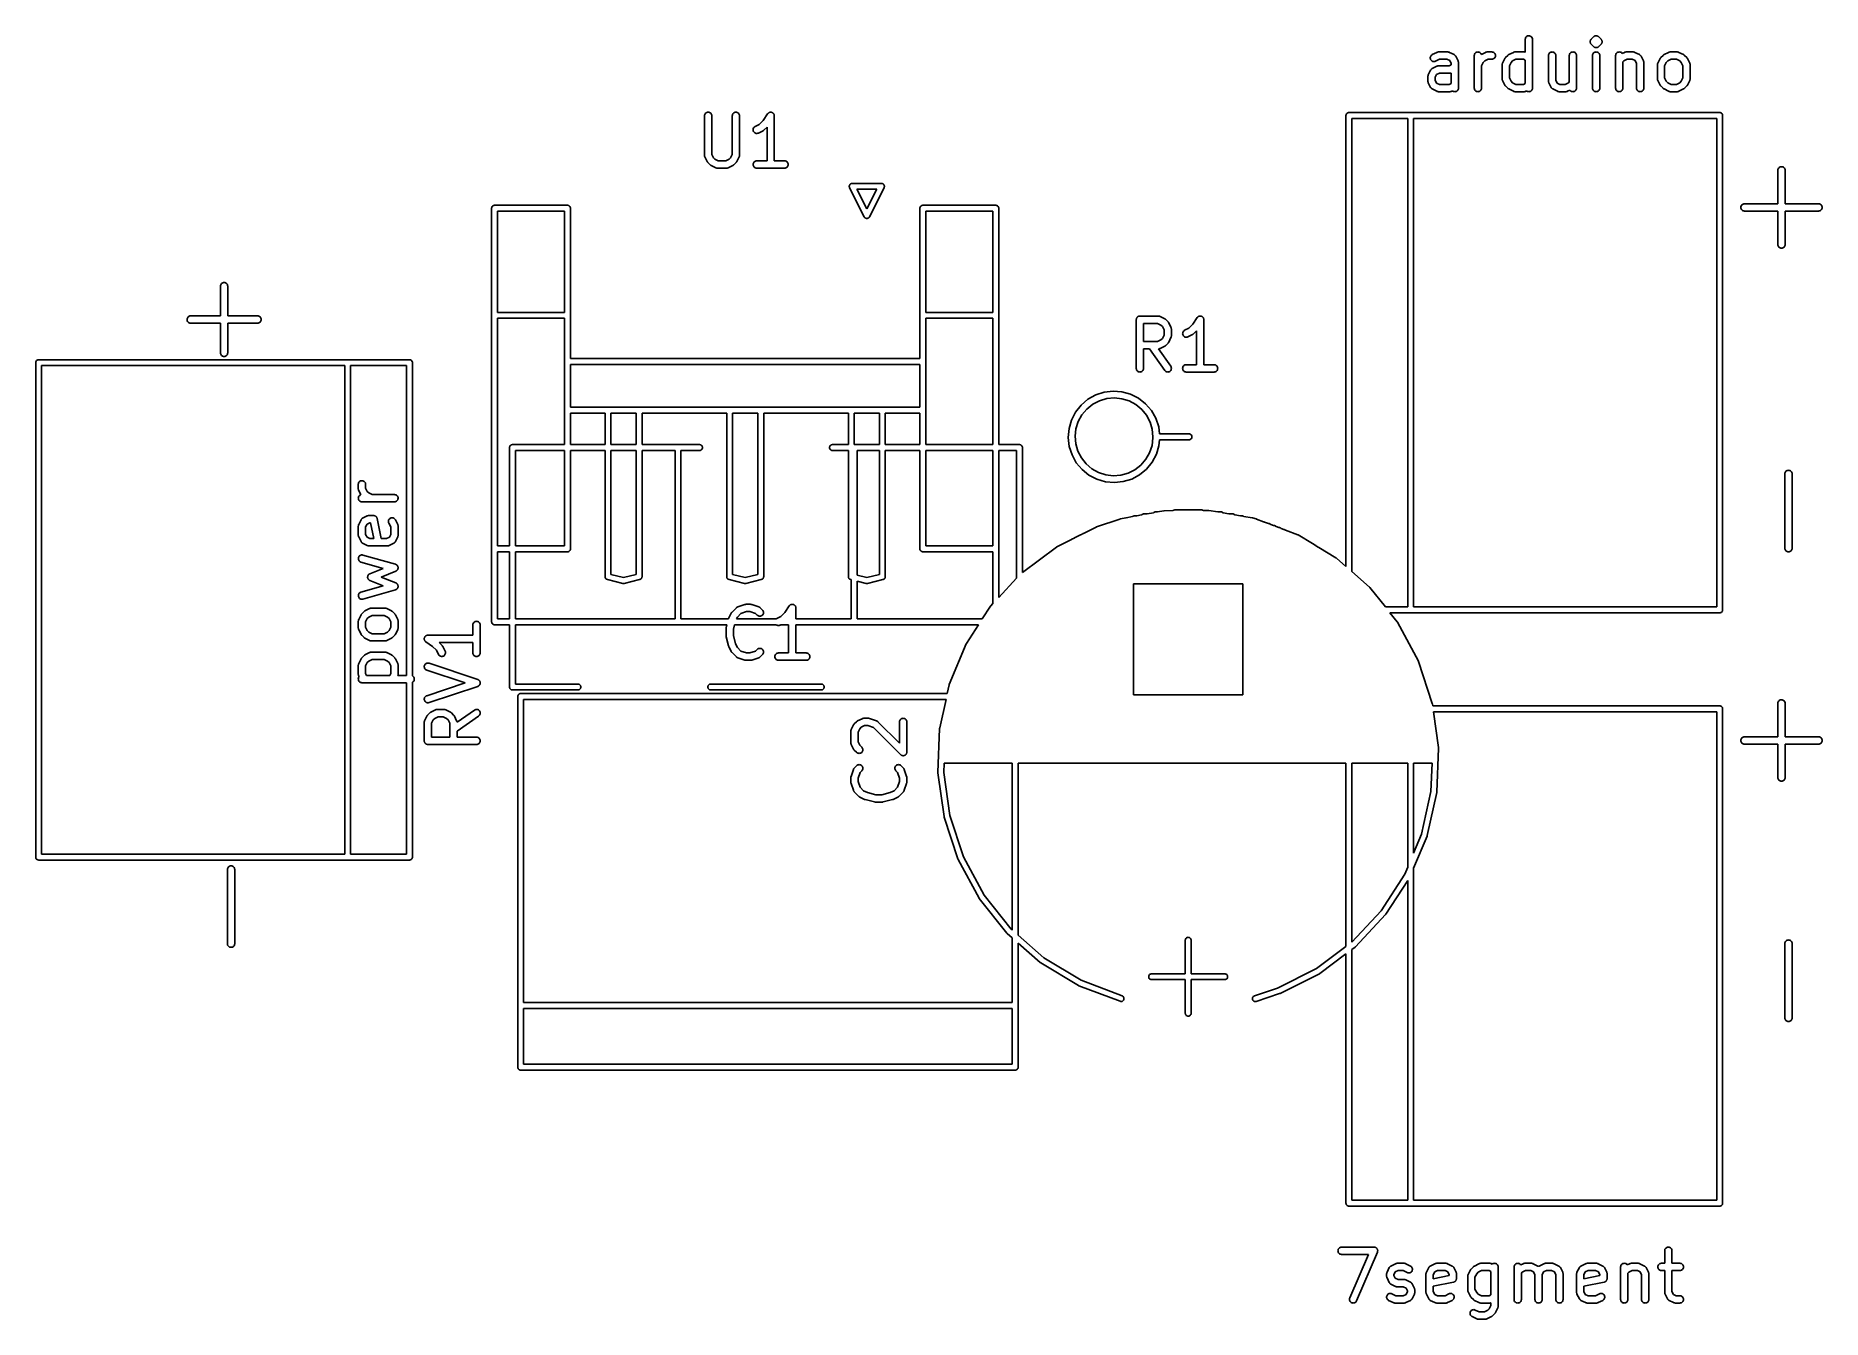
# Model space of a CAD drawing. Extents: x 85 to 121.7, y -96.4 to -70.
import ezdxf

# ---------------------------------------------------------------- set-up
doc = ezdxf.new("R2010")
doc.units = 0
doc.header["$MEASUREMENT"] = 0
doc.layers.add('BLACK', color=7, linetype='CONTINUOUS')

msp = doc.modelspace()

# ---------------------------------------------------------------- linework, layer by layer
at = {"layer": 'BLACK', "linetype": 'CONTINUOUS'}
for p, q in [((115.638, -70.0633), (115.64, -70.0488)), ((115.638, -70.0644), (115.638, -70.0633)), ((115.638, -70.3255), (115.638, -70.0644)), ((115.64, -70.0488), (115.644, -70.0348)), ((115.644, -70.0348), (115.651, -70.022)), ((115.651, -70.022), (115.66, -70.0108)), ((115.66, -70.0108), (115.672, -70.0016)), ((115.672, -70.0016), (115.685, -69.9948)), ((115.685, -69.9948), (115.699, -69.9907)), ((115.699, -69.9907), (115.713, -69.9894)), ((115.713, -69.9894), (115.728, -69.9909)), ((115.728, -69.9909), (115.742, -69.9952)), ((115.742, -69.9952), (115.755, -70.0022)), ((115.755, -70.0022), (115.766, -70.0115)), ((115.766, -70.0115), (115.775, -70.0229)), ((115.775, -70.0229), (115.782, -70.0358)), ((115.782, -70.0358), (115.787, -70.0498)), ((115.787, -70.0498), (115.788, -70.0644)), ((115.788, -70.0644), (115.788, -71.0644)), ((116.971, -70.1112), (116.972, -70.1042)), ((116.971, -70.1115), (116.971, -70.1112)), ((116.971, -70.1117), (116.971, -70.1115)), ((116.972, -70.1187), (116.971, -70.1117)), ((116.972, -70.1042), (116.973, -70.0972)), ((116.973, -70.0967), (116.975, -70.0899)), ((116.973, -70.0969), (116.973, -70.0967)), ((116.973, -70.0972), (116.973, -70.0969)), ((116.975, -70.0899), (116.977, -70.0832)), ((116.977, -70.0827), (116.981, -70.0765)), ((116.977, -70.0829), (116.977, -70.0827)), ((116.977, -70.0832), (116.977, -70.0829)), ((116.981, -70.0765), (116.984, -70.0703)), ((116.984, -70.0698), (116.989, -70.0644)), ((116.984, -70.0701), (116.984, -70.0698)), ((116.984, -70.0703), (116.984, -70.0701)), ((116.989, -70.0644), (116.993, -70.059)), ((116.993, -70.059), (117.041, -70.0113)), ((117.041, -70.0108), (117.042, -70.0106)), ((117.041, -70.011), (117.041, -70.0108)), ((117.041, -70.0108), (117.041, -70.0108)), ((117.041, -70.0108), (117.041, -70.0108)), ((117.041, -70.0113), (117.041, -70.011)), ((117.041, -70.011), (117.041, -70.011)), ((117.041, -70.011), (117.041, -70.011)), ((117.042, -70.0106), (117.047, -70.0062)), ((117.047, -70.0062), (117.053, -70.0018)), ((117.053, -70.0015), (117.059, -69.9983)), ((117.053, -70.0016), (117.053, -70.0015)), ((117.053, -70.0017), (117.053, -70.0016)), ((117.053, -70.0016), (117.053, -70.0016)), ((117.053, -70.0018), (117.053, -70.0017)), ((117.059, -69.9983), (117.066, -69.9949)), ((117.066, -69.9947), (117.073, -69.9928)), ((117.066, -69.9948), (117.066, -69.9947)), ((117.066, -69.9949), (117.066, -69.9948)), ((117.066, -69.9948), (117.066, -69.9948)), ((117.066, -69.9949), (117.066, -69.9949)), ((117.073, -69.9928), (117.08, -69.9908)), ((117.08, -69.9907), (117.087, -69.99)), ((117.08, -69.9908), (117.08, -69.9907)), ((117.08, -69.9907), (117.08, -69.9907)), ((117.08, -69.9907), (117.08, -69.9907)), ((117.08, -69.9907), (117.08, -69.9907)), ((117.087, -69.99), (117.094, -69.9894)), ((117.094, -69.9894), (117.094, -69.9894)), ((117.094, -69.9894), (117.095, -69.9894)), ((117.094, -69.9894), (117.094, -69.9894)), ((117.095, -69.9894), (117.095, -69.9894)), ((117.095, -69.9894), (117.102, -69.9901)), ((117.102, -69.9901), (117.109, -69.9909)), ((117.109, -69.9909), (117.109, -69.9909)), ((117.109, -69.9909), (117.109, -69.9909)), ((117.109, -69.9909), (117.109, -69.991)), ((117.109, -69.991), (117.109, -69.991)), ((117.109, -69.991), (117.116, -69.9931)), ((117.116, -69.9931), (117.123, -69.9951)), ((117.123, -69.9951), (117.123, -69.9952)), ((117.123, -69.9952), (117.123, -69.9952)), ((117.123, -69.9952), (117.123, -69.9953)), ((117.123, -69.9953), (117.123, -69.9953)), ((117.123, -69.9953), (117.129, -69.9987)), ((117.129, -69.9987), (117.136, -70.0021)), ((117.136, -70.0021), (117.136, -70.0021)), ((117.136, -70.0021), (117.136, -70.0022)), ((117.136, -70.0022), (117.136, -70.0023)), ((117.136, -70.0023), (117.136, -70.0023)), ((117.136, -70.0023), (117.141, -70.0069)), ((117.141, -70.0069), (117.147, -70.0113)), ((117.147, -70.0113), (117.195, -70.059)), ((117.195, -70.059), (117.195, -70.0593)), ((117.195, -70.0593), (117.195, -70.0593)), ((117.195, -70.0593), (117.195, -70.0593)), ((117.195, -70.0593), (117.195, -70.0597)), ((117.195, -70.0597), (117.2, -70.0653)), ((117.2, -70.0653), (117.204, -70.0707)), ((117.204, -70.0707), (117.204, -70.0709)), ((117.204, -70.0709), (117.204, -70.0712)), ((117.204, -70.0712), (117.208, -70.0775)), ((117.208, -70.0775), (117.211, -70.0837)), ((117.211, -70.0837), (117.211, -70.0839)), ((117.211, -70.0839), (117.211, -70.0841)), ((117.211, -70.0841), (117.213, -70.091)), ((117.213, -70.091), (117.215, -70.0977)), ((117.215, -70.0977), (117.215, -70.0979)), ((117.215, -70.0979), (117.215, -70.0982)), ((117.215, -70.0982), (117.216, -70.1052)), ((117.216, -70.1052), (117.217, -70.1123)), ((117.217, -70.1123), (117.216, -70.1125)), ((117.216, -70.1125), (117.217, -70.1128)), ((117.217, -70.1128), (117.216, -70.1197)), ((113.686, -70.4356), (113.69, -70.4214)), ((113.686, -70.4503), (113.686, -70.4356)), ((113.688, -70.4647), (113.686, -70.4503)), ((113.693, -70.4784), (113.688, -70.4647)), ((113.69, -70.4214), (113.696, -70.408)), ((113.701, -70.4908), (113.693, -70.4784)), ((113.696, -70.408), (113.704, -70.3961)), ((113.704, -70.3961), (113.715, -70.386)), ((113.715, -70.386), (113.727, -70.3783)), ((113.727, -70.3783), (113.822, -70.3306)), ((113.874, -70.4727), (113.794, -70.5124)), ((113.822, -70.3306), (113.823, -70.3302)), ((113.823, -70.3302), (113.825, -70.3294)), ((113.825, -70.3294), (113.827, -70.3284)), ((113.827, -70.3284), (113.832, -70.3269)), ((113.832, -70.3269), (113.837, -70.3251)), ((113.837, -70.3251), (113.839, -70.3248)), ((113.839, -70.3248), (113.841, -70.3241)), ((113.841, -70.3241), (113.846, -70.3236)), ((113.846, -70.3236), (113.851, -70.3228)), ((113.851, -70.3228), (113.854, -70.3229)), ((113.854, -70.3229), (113.856, -70.3227)), ((113.856, -70.3227), (114.046, -70.3227)), ((114.029, -70.4727), (113.874, -70.4727)), ((114.086, -70.5012), (114.029, -70.4727)), ((114.046, -70.3227), (114.047, -70.3227)), ((114.047, -70.3227), (114.05, -70.323)), ((114.05, -70.323), (114.052, -70.3229)), ((114.052, -70.3229), (114.057, -70.3238)), ((114.057, -70.3238), (114.062, -70.3244)), ((114.062, -70.3244), (114.064, -70.325)), ((114.064, -70.325), (114.066, -70.3254)), ((114.066, -70.3254), (114.071, -70.3272)), ((114.071, -70.3272), (114.076, -70.3288)), ((114.076, -70.3288), (114.078, -70.3298)), ((114.078, -70.3298), (114.08, -70.3306)), ((114.08, -70.3306), (114.175, -70.3783)), ((114.175, -70.3783), (114.176, -70.3787)), ((114.176, -70.3787), (114.177, -70.3796)), ((114.177, -70.3796), (114.179, -70.3803)), ((114.179, -70.3803), (114.183, -70.3836)), ((114.183, -70.3836), (114.188, -70.3867)), ((114.188, -70.3867), (114.189, -70.3878)), ((114.189, -70.3878), (114.191, -70.3888)), ((114.191, -70.3888), (114.195, -70.3929)), ((114.195, -70.3929), (114.199, -70.3969)), ((114.199, -70.3969), (114.2, -70.3982)), ((114.2, -70.3982), (114.201, -70.3994)), ((114.201, -70.3994), (114.204, -70.4042)), ((114.204, -70.4042), (114.207, -70.4089)), ((114.207, -70.4089), (114.208, -70.4104)), ((114.208, -70.4104), (114.209, -70.4118)), ((114.209, -70.4118), (114.256, -70.507)), ((114.59, -70.3967), (114.592, -70.3821)), ((114.59, -70.3977), (114.59, -70.3967)), ((114.59, -71.0644), (114.59, -70.3977)), ((114.592, -70.3821), (114.596, -70.3682)), ((114.596, -70.3682), (114.603, -70.3553)), ((114.603, -70.3553), (114.613, -70.3441)), ((114.613, -70.3441), (114.624, -70.335)), ((114.624, -70.335), (114.637, -70.3282)), ((114.637, -70.3282), (114.651, -70.324)), ((114.651, -70.324), (114.666, -70.3227)), ((114.666, -70.3227), (114.68, -70.3242)), ((114.68, -70.3242), (114.694, -70.3286)), ((114.694, -70.3286), (114.707, -70.3355)), ((114.707, -70.3355), (114.719, -70.3449)), ((114.719, -70.3449), (114.728, -70.3562)), ((114.728, -70.3562), (114.735, -70.3691)), ((114.735, -70.3691), (114.736, -70.3737)), ((114.736, -70.3737), (114.822, -70.3306)), ((114.874, -70.4727), (114.805, -70.507)), ((114.822, -70.3306), (114.823, -70.3302)), ((114.823, -70.3302), (114.825, -70.3294)), ((114.825, -70.3294), (114.827, -70.3284)), ((114.827, -70.3284), (114.832, -70.3269)), ((114.832, -70.3269), (114.837, -70.3251)), ((114.837, -70.3251), (114.839, -70.3248)), ((114.839, -70.3248), (114.841, -70.3241)), ((114.841, -70.3241), (114.846, -70.3236)), ((114.846, -70.3236), (114.851, -70.3228)), ((114.851, -70.3228), (114.854, -70.3229)), ((114.854, -70.3229), (114.856, -70.3227)), ((114.856, -70.3227), (114.951, -70.3227)), ((114.951, -70.4727), (114.874, -70.4727)), ((114.951, -70.3227), (114.952, -70.3227)), ((114.966, -70.4713), (114.951, -70.4727)), ((114.952, -70.3227), (114.967, -70.3244)), ((114.98, -70.4671), (114.966, -70.4713)), ((114.967, -70.3244), (114.981, -70.3288)), ((114.993, -70.4602), (114.98, -70.4671)), ((114.981, -70.3288), (114.993, -70.3358)), ((114.993, -70.3358), (115.005, -70.3452)), ((115.004, -70.4509), (114.993, -70.4602)), ((115.013, -70.4397), (115.004, -70.4509)), ((115.005, -70.3452), (115.014, -70.3566)), ((115.02, -70.4268), (115.013, -70.4397)), ((115.014, -70.3566), (115.021, -70.3696)), ((115.025, -70.4128), (115.02, -70.4268)), ((115.021, -70.3696), (115.025, -70.3837)), ((115.025, -70.3837), (115.026, -70.3982)), ((115.026, -70.3982), (115.025, -70.4128)), ((115.17, -70.5546), (115.217, -70.4594)), ((115.217, -70.4594), (115.218, -70.4585)), ((115.218, -70.4585), (115.22, -70.4549)), ((115.22, -70.4549), (115.222, -70.4512)), ((115.222, -70.4512), (115.224, -70.4488)), ((115.224, -70.4488), (115.226, -70.4462)), ((115.226, -70.4462), (115.229, -70.4432)), ((115.229, -70.4432), (115.231, -70.4399)), ((115.231, -70.4399), (115.279, -70.3923)), ((115.279, -70.3923), (115.28, -70.3916)), ((115.28, -70.3916), (115.283, -70.3889)), ((115.283, -70.3889), (115.286, -70.386)), ((115.286, -70.386), (115.289, -70.3844)), ((115.289, -70.3844), (115.291, -70.3824)), ((115.291, -70.3824), (115.295, -70.3805)), ((115.295, -70.3805), (115.298, -70.3783)), ((115.298, -70.3783), (115.394, -70.3306)), ((115.445, -70.4727), (115.376, -70.507)), ((115.394, -70.3306), (115.395, -70.3302)), ((115.395, -70.3302), (115.397, -70.3294)), ((115.397, -70.3294), (115.399, -70.3284)), ((115.399, -70.3284), (115.404, -70.3269)), ((115.404, -70.3269), (115.408, -70.3251)), ((115.408, -70.3251), (115.411, -70.3248)), ((115.411, -70.3248), (115.413, -70.3241)), ((115.413, -70.3241), (115.418, -70.3236)), ((115.418, -70.3236), (115.423, -70.3228)), ((115.423, -70.3228), (115.425, -70.3229)), ((115.425, -70.3229), (115.427, -70.3227)), ((115.427, -70.3227), (115.618, -70.3227)), ((115.6, -70.4727), (115.445, -70.4727)), ((115.638, -70.4917), (115.6, -70.4727)), ((115.618, -70.3227), (115.619, -70.3227)), ((115.619, -70.3227), (115.621, -70.323)), ((115.621, -70.323), (115.623, -70.3229)), ((115.623, -70.3229), (115.628, -70.3238)), ((115.628, -70.3238), (115.633, -70.3244)), ((115.633, -70.3244), (115.635, -70.325)), ((115.635, -70.325), (115.638, -70.3254)), ((115.638, -70.3254), (115.638, -70.3255)), ((116.114, -70.3967), (116.116, -70.3821)), ((116.114, -70.3977), (116.114, -70.3967)), ((116.114, -70.9215), (116.114, -70.3977)), ((116.116, -70.3821), (116.12, -70.3682)), ((116.12, -70.3682), (116.127, -70.3553)), ((116.127, -70.3553), (116.137, -70.3441)), ((116.137, -70.3441), (116.148, -70.335)), ((116.148, -70.335), (116.161, -70.3282)), ((116.161, -70.3282), (116.175, -70.324)), ((116.175, -70.324), (116.19, -70.3227)), ((116.19, -70.3227), (116.204, -70.3242)), ((116.204, -70.3242), (116.218, -70.3286)), ((116.218, -70.3286), (116.231, -70.3355)), ((116.231, -70.3355), (116.242, -70.3449)), ((116.242, -70.3449), (116.252, -70.3562)), ((116.252, -70.3562), (116.258, -70.3691)), ((116.258, -70.3691), (116.263, -70.3831)), ((116.263, -70.3831), (116.264, -70.3977)), ((116.264, -70.3977), (116.264, -70.9038)), ((116.543, -70.3967), (116.544, -70.3821)), ((116.543, -70.3977), (116.543, -70.3967)), ((116.543, -70.9381), (116.543, -70.3977)), ((116.544, -70.3821), (116.549, -70.3682)), ((116.549, -70.3682), (116.556, -70.3553)), ((116.556, -70.3553), (116.565, -70.3441)), ((116.565, -70.3441), (116.577, -70.335)), ((116.577, -70.335), (116.59, -70.3282)), ((116.59, -70.3282), (116.604, -70.324)), ((116.604, -70.324), (116.618, -70.3227)), ((116.618, -70.3227), (116.633, -70.3242)), ((116.633, -70.3242), (116.647, -70.3286)), ((116.647, -70.3286), (116.66, -70.3355)), ((116.66, -70.3355), (116.671, -70.3449)), ((116.671, -70.3449), (116.68, -70.3562)), ((116.68, -70.3562), (116.687, -70.3691)), ((116.687, -70.3691), (116.691, -70.3831)), ((116.691, -70.3831), (116.693, -70.3977)), ((116.693, -70.3977), (116.693, -71.0644)), ((116.973, -70.1258), (116.972, -70.1187)), ((116.973, -70.1261), (116.973, -70.1258)), ((116.973, -70.1263), (116.973, -70.1261)), ((116.975, -70.133), (116.973, -70.1263)), ((116.977, -70.1399), (116.975, -70.133)), ((116.977, -70.1401), (116.977, -70.1399)), ((116.977, -70.1403), (116.977, -70.1401)), ((116.98, -70.1466), (116.977, -70.1403)), ((116.983, -70.1528), (116.98, -70.1466)), ((116.984, -70.1531), (116.983, -70.1528)), ((116.984, -70.1533), (116.984, -70.1531)), ((116.988, -70.1588), (116.984, -70.1533)), ((116.993, -70.1643), (116.988, -70.1588)), ((116.993, -70.1646), (116.993, -70.1643)), ((116.993, -70.1647), (116.993, -70.1646)), ((116.993, -70.165), (116.993, -70.1647)), ((116.993, -70.1647), (116.993, -70.1647)), ((117.041, -70.2127), (116.993, -70.165)), ((117.019, -70.3967), (117.021, -70.3821)), ((117.019, -70.3977), (117.019, -70.3967)), ((117.019, -71.0644), (117.019, -70.3977)), ((117.021, -70.3821), (117.025, -70.3682)), ((117.025, -70.3682), (117.032, -70.3553)), ((117.032, -70.3553), (117.041, -70.3441)), ((117.046, -70.2171), (117.041, -70.2127)), ((117.041, -70.3441), (117.053, -70.335)), ((117.052, -70.2217), (117.046, -70.2171)), ((117.052, -70.2218), (117.052, -70.2217)), ((117.052, -70.2217), (117.052, -70.2217)), ((117.052, -70.2219), (117.052, -70.2218)), ((117.058, -70.2252), (117.052, -70.2219)), ((117.052, -70.2219), (117.052, -70.2219)), ((117.053, -70.335), (117.066, -70.3282)), ((117.065, -70.2287), (117.058, -70.2252)), ((117.065, -70.2288), (117.065, -70.2287)), ((117.065, -70.2287), (117.065, -70.2287)), ((117.065, -70.2289), (117.065, -70.2288)), ((117.065, -70.2288), (117.065, -70.2288)), ((117.072, -70.2309), (117.065, -70.2289)), ((117.066, -70.3282), (117.08, -70.324)), ((117.079, -70.233), (117.072, -70.2309)), ((117.079, -70.2331), (117.079, -70.233)), ((117.079, -70.233), (117.079, -70.233)), ((117.086, -70.2339), (117.079, -70.2331)), ((117.079, -70.2331), (117.079, -70.2331)), ((117.079, -70.2331), (117.079, -70.2331)), ((117.08, -70.324), (117.094, -70.3227)), ((117.093, -70.2346), (117.086, -70.2339)), ((117.094, -70.2346), (117.093, -70.2346)), ((117.093, -70.2346), (117.093, -70.2346)), ((117.093, -70.2346), (117.093, -70.2346)), ((117.101, -70.234), (117.094, -70.2346)), ((117.094, -70.2346), (117.094, -70.2346)), ((117.094, -70.3227), (117.109, -70.3242)), ((117.108, -70.2333), (117.101, -70.234)), ((117.115, -70.2313), (117.108, -70.2332)), ((117.108, -70.2332), (117.108, -70.2333)), ((117.108, -70.2333), (117.108, -70.2333)), ((117.108, -70.2333), (117.108, -70.2333)), ((117.108, -70.2333), (117.108, -70.2333)), ((117.109, -70.3242), (117.123, -70.3286)), ((117.122, -70.2293), (117.115, -70.2313)), ((117.128, -70.2258), (117.122, -70.2291)), ((117.122, -70.2291), (117.122, -70.2291)), ((117.122, -70.2291), (117.122, -70.2292)), ((117.122, -70.2292), (117.122, -70.2292)), ((117.122, -70.2292), (117.122, -70.2293)), ((117.123, -70.3286), (117.136, -70.3355)), ((117.135, -70.2225), (117.128, -70.2258)), ((117.141, -70.2178), (117.135, -70.2222)), ((117.135, -70.2222), (117.135, -70.2223)), ((117.135, -70.2223), (117.135, -70.2224)), ((117.135, -70.2224), (117.135, -70.2224)), ((117.135, -70.2224), (117.135, -70.2225)), ((117.136, -70.3355), (117.147, -70.3449)), ((117.146, -70.2134), (117.141, -70.2178)), ((117.147, -70.213), (117.146, -70.2132)), ((117.146, -70.2132), (117.146, -70.2132)), ((117.146, -70.2132), (117.146, -70.2132)), ((117.146, -70.2132), (117.146, -70.2134)), ((117.195, -70.165), (117.147, -70.2127)), ((117.147, -70.2127), (117.147, -70.213)), ((117.147, -70.213), (117.147, -70.213)), ((117.147, -70.213), (117.147, -70.213)), ((117.147, -70.3449), (117.156, -70.3562)), ((117.156, -70.3562), (117.163, -70.3691)), ((117.163, -70.3691), (117.167, -70.3831)), ((117.167, -70.3831), (117.169, -70.3977)), ((117.169, -70.3977), (117.169, -71.0644)), ((117.199, -70.1596), (117.195, -70.165)), ((117.204, -70.1542), (117.199, -70.1596)), ((117.207, -70.1475), (117.204, -70.1537)), ((117.204, -70.1537), (117.204, -70.1539)), ((117.204, -70.1539), (117.204, -70.1542)), ((117.211, -70.1413), (117.207, -70.1475)), ((117.213, -70.134), (117.211, -70.1408)), ((117.211, -70.1408), (117.211, -70.1411)), ((117.211, -70.1411), (117.211, -70.1413)), ((117.215, -70.1273), (117.213, -70.134)), ((117.216, -70.1197), (117.215, -70.1268)), ((117.215, -70.1268), (117.215, -70.1271)), ((117.215, -70.1271), (117.215, -70.1273)), ((117.495, -70.3967), (117.497, -70.3821)), ((117.495, -70.3977), (117.495, -70.3967)), ((117.495, -71.0644), (117.495, -70.3977)), ((117.497, -70.3821), (117.501, -70.3682)), ((117.501, -70.3682), (117.508, -70.3553)), ((117.508, -70.3553), (117.518, -70.3441)), ((117.518, -70.3441), (117.529, -70.335)), ((117.529, -70.335), (117.542, -70.3282)), ((117.542, -70.3282), (117.556, -70.324)), ((117.556, -70.324), (117.571, -70.3227)), ((117.571, -70.3227), (117.585, -70.3242)), ((117.585, -70.3242), (117.599, -70.3286)), ((117.599, -70.3286), (117.612, -70.3355)), ((117.612, -70.3355), (117.623, -70.3449)), ((117.623, -70.3449), (117.631, -70.3547)), ((117.631, -70.3547), (117.679, -70.3306)), ((117.731, -70.4727), (117.662, -70.507)), ((117.679, -70.3306), (117.68, -70.3302)), ((117.68, -70.3302), (117.682, -70.3294)), ((117.682, -70.3294), (117.684, -70.3284)), ((117.684, -70.3284), (117.689, -70.3269)), ((117.689, -70.3269), (117.694, -70.3251)), ((117.694, -70.3251), (117.696, -70.3248)), ((117.696, -70.3248), (117.698, -70.3241)), ((117.698, -70.3241), (117.703, -70.3236)), ((117.703, -70.3236), (117.709, -70.3228)), ((117.709, -70.3228), (117.711, -70.3229)), ((117.711, -70.3229), (117.713, -70.3227)), ((117.713, -70.3227), (117.856, -70.3227)), ((117.838, -70.4727), (117.731, -70.4727)), ((117.895, -70.5012), (117.838, -70.4727)), ((117.856, -70.3227), (117.857, -70.3227)), ((117.857, -70.3227), (117.859, -70.323)), ((117.859, -70.323), (117.861, -70.3229)), ((117.861, -70.3229), (117.866, -70.3238)), ((117.866, -70.3238), (117.871, -70.3244)), ((117.871, -70.3244), (117.874, -70.325)), ((117.874, -70.325), (117.876, -70.3254)), ((117.876, -70.3254), (117.88, -70.3272)), ((117.88, -70.3272), (117.885, -70.3288)), ((117.885, -70.3288), (117.887, -70.3298)), ((117.887, -70.3298), (117.889, -70.3306)), ((117.889, -70.3306), (117.985, -70.3783)), ((117.985, -70.3783), (117.986, -70.3787)), ((117.986, -70.3787), (117.987, -70.3796)), ((117.987, -70.3796), (117.988, -70.3803)), ((117.988, -70.3803), (117.993, -70.3836)), ((117.993, -70.3836), (117.998, -70.3867)), ((117.998, -70.3867), (117.999, -70.3878)), ((117.999, -70.3878), (118, -70.3888)), ((118, -70.3888), (118.004, -70.3929)), ((118.004, -70.3929), (118.008, -70.3969)), ((118.008, -70.3969), (118.009, -70.3982)), ((118.009, -70.3982), (118.01, -70.3994)), ((118.01, -70.3994), (118.013, -70.4042)), ((118.013, -70.4042), (118.017, -70.4089)), ((118.017, -70.4089), (118.017, -70.4104)), ((118.017, -70.4104), (118.018, -70.4118)), ((118.018, -70.4118), (118.066, -70.507)), ((118.36, -70.5546), (118.408, -70.4594)), ((118.408, -70.4585), (118.411, -70.4549)), ((118.408, -70.4594), (118.408, -70.4585)), ((118.411, -70.4549), (118.413, -70.4512)), ((118.413, -70.4512), (118.415, -70.4488)), ((118.415, -70.4488), (118.416, -70.4462)), ((118.416, -70.4462), (118.419, -70.4432)), ((118.419, -70.4432), (118.422, -70.4399)), ((118.422, -70.4399), (118.469, -70.3923)), ((118.469, -70.3923), (118.47, -70.3916)), ((118.47, -70.3916), (118.473, -70.3889)), ((118.473, -70.3889), (118.477, -70.386)), ((118.477, -70.386), (118.479, -70.3844)), ((118.479, -70.3844), (118.482, -70.3824)), ((118.482, -70.3824), (118.485, -70.3805)), ((118.485, -70.3805), (118.489, -70.3783)), ((118.489, -70.3783), (118.584, -70.3306)), ((118.635, -70.4727), (118.567, -70.507)), ((118.584, -70.3306), (118.585, -70.3302)), ((118.585, -70.3302), (118.587, -70.3294)), ((118.587, -70.3294), (118.589, -70.3284)), ((118.589, -70.3284), (118.594, -70.3269)), ((118.594, -70.3269), (118.599, -70.3251)), ((118.599, -70.3251), (118.601, -70.3248)), ((118.601, -70.3248), (118.603, -70.3241)), ((118.603, -70.3241), (118.608, -70.3236)), ((118.608, -70.3236), (118.613, -70.3228)), ((118.613, -70.3228), (118.616, -70.3229)), ((118.616, -70.3229), (118.618, -70.3227)), ((118.618, -70.3227), (118.761, -70.3227)), ((118.743, -70.4727), (118.635, -70.4727)), ((118.811, -70.507), (118.743, -70.4727)), ((118.761, -70.3227), (118.762, -70.3227)), ((118.762, -70.3227), (118.764, -70.323)), ((118.764, -70.323), (118.766, -70.3229)), ((118.766, -70.3229), (118.771, -70.3238)), ((118.771, -70.3238), (118.776, -70.3244)), ((118.776, -70.3244), (118.778, -70.325)), ((118.778, -70.325), (118.78, -70.3254)), ((118.78, -70.3254), (118.785, -70.3272)), ((118.785, -70.3272), (118.79, -70.3288)), ((118.79, -70.3288), (118.792, -70.3298)), ((118.792, -70.3298), (118.794, -70.3306)), ((118.794, -70.3306), (118.889, -70.3783)), ((118.889, -70.3783), (118.89, -70.3787)), ((118.89, -70.3787), (118.894, -70.381)), ((118.894, -70.381), (118.898, -70.383)), ((118.898, -70.383), (118.9, -70.385)), ((118.9, -70.385), (118.903, -70.3867)), ((118.903, -70.3867), (118.906, -70.3896)), ((118.906, -70.3896), (118.909, -70.3923)), ((118.909, -70.3923), (118.956, -70.4399)), ((118.956, -70.4399), (118.957, -70.4407)), ((118.957, -70.4407), (118.96, -70.444)), ((118.96, -70.444), (118.963, -70.447)), ((118.963, -70.447), (118.964, -70.4497)), ((118.964, -70.4497), (118.966, -70.4521)), ((118.966, -70.4521), (118.968, -70.4558)), ((118.968, -70.4558), (118.971, -70.4594)), ((118.971, -70.4594), (119.018, -70.5546)), ((113.638, -70.8208), (113.639, -70.8158)), ((113.638, -70.823), (113.638, -70.8208)), ((113.638, -70.8252), (113.638, -70.823)), ((113.638, -70.8263), (113.638, -70.8252)), ((113.638, -70.9215), (113.638, -70.8263)), ((113.639, -70.8158), (113.64, -70.8107)), ((113.64, -70.8086), (113.641, -70.8064)), ((113.64, -70.8107), (113.64, -70.8086)), ((113.641, -70.8064), (113.642, -70.8016)), ((113.642, -70.8016), (113.644, -70.7967)), ((113.644, -70.7967), (113.645, -70.7948)), ((113.645, -70.7948), (113.646, -70.7927)), ((113.646, -70.7927), (113.693, -70.6975)), ((113.693, -70.6975), (113.694, -70.6966)), ((113.694, -70.6966), (113.695, -70.6952)), ((113.695, -70.6952), (113.696, -70.6937)), ((113.696, -70.6937), (113.699, -70.6891)), ((113.699, -70.6891), (113.702, -70.6843)), ((113.711, -70.5016), (113.701, -70.4908)), ((113.702, -70.6843), (113.703, -70.6831)), ((113.703, -70.6831), (113.704, -70.6818)), ((113.704, -70.6818), (113.708, -70.6779)), ((113.708, -70.6779), (113.712, -70.6738)), ((113.723, -70.5101), (113.711, -70.5016)), ((113.712, -70.6738), (113.713, -70.6729)), ((113.713, -70.6729), (113.715, -70.6718)), ((113.715, -70.6718), (113.719, -70.6687)), ((113.719, -70.6687), (113.724, -70.6655)), ((113.736, -70.5162), (113.723, -70.5101)), ((113.724, -70.6655), (113.726, -70.6648)), ((113.726, -70.6648), (113.727, -70.664)), ((113.727, -70.664), (113.822, -70.6163)), ((113.75, -70.5196), (113.736, -70.5162)), ((113.765, -70.5202), (113.75, -70.5196)), ((113.779, -70.5179), (113.765, -70.5202)), ((113.793, -70.5129), (113.779, -70.5179)), ((113.816, -70.7869), (113.788, -70.844)), ((113.788, -70.844), (113.788, -70.9038)), ((113.794, -70.5124), (113.793, -70.5129)), ((113.874, -70.7584), (113.816, -70.7869)), ((113.822, -70.6163), (113.823, -70.6159)), ((113.823, -70.6159), (113.825, -70.6151)), ((113.825, -70.6151), (113.827, -70.6141)), ((113.827, -70.6141), (113.832, -70.6126)), ((113.832, -70.6126), (113.837, -70.6108)), ((113.837, -70.6108), (113.839, -70.6105)), ((113.839, -70.6105), (113.841, -70.6099)), ((113.841, -70.6099), (113.846, -70.6094)), ((113.846, -70.6094), (113.851, -70.6086)), ((113.851, -70.6086), (113.854, -70.6086)), ((113.854, -70.6086), (113.856, -70.6084)), ((113.856, -70.6084), (114.076, -70.6084)), ((114.094, -70.7584), (113.874, -70.7584)), ((114.076, -70.6084), (114.114, -70.5895)), ((114.114, -70.5583), (114.086, -70.5012)), ((114.096, -70.7582), (114.094, -70.7584)), ((114.098, -70.7583), (114.096, -70.7582)), ((114.103, -70.7575), (114.098, -70.7583)), ((114.108, -70.757), (114.103, -70.7575)), ((114.111, -70.7564), (114.108, -70.757)), ((114.113, -70.756), (114.111, -70.7564)), ((114.114, -70.7555), (114.113, -70.756)), ((114.114, -70.5895), (114.114, -70.5583)), ((114.114, -70.9704), (114.114, -70.7555)), ((114.256, -70.507), (114.257, -70.508)), ((114.257, -70.508), (114.257, -70.51)), ((114.257, -70.51), (114.258, -70.512)), ((114.258, -70.512), (114.26, -70.5169)), ((114.26, -70.5169), (114.262, -70.5217)), ((114.262, -70.5217), (114.262, -70.5239)), ((114.262, -70.5239), (114.263, -70.526)), ((114.263, -70.526), (114.263, -70.5311)), ((114.263, -70.5311), (114.264, -70.5362)), ((114.264, -70.5362), (114.264, -70.5384)), ((114.264, -70.5384), (114.264, -70.5406)), ((114.264, -70.5406), (114.264, -71.0644)), ((114.775, -70.5374), (114.74, -70.6059)), ((114.74, -70.6059), (114.74, -71.0644)), ((114.805, -70.507), (114.775, -70.5374)), ((115.162, -70.5827), (115.163, -70.5777)), ((115.162, -70.5849), (115.162, -70.5827)), ((115.162, -70.5871), (115.162, -70.5849)), ((115.162, -70.5882), (115.162, -70.5871)), ((115.162, -70.8739), (115.162, -70.5882)), ((115.163, -70.5726), (115.164, -70.5705)), ((115.163, -70.5777), (115.163, -70.5726)), ((115.164, -70.5683), (115.166, -70.5635)), ((115.164, -70.5705), (115.164, -70.5683)), ((115.166, -70.5635), (115.168, -70.5586)), ((115.168, -70.5586), (115.169, -70.5567)), ((115.169, -70.5567), (115.17, -70.5546)), ((115.346, -70.5374), (115.312, -70.6059)), ((115.312, -70.6059), (115.312, -70.8562)), ((115.376, -70.507), (115.346, -70.5374)), ((115.638, -70.9704), (115.638, -70.4917)), ((117.662, -70.507), (117.645, -70.524)), ((117.645, -70.524), (117.645, -71.0644)), ((117.924, -70.5583), (117.895, -70.5012)), ((117.924, -71.0644), (117.924, -70.5583)), ((118.066, -70.507), (118.066, -70.508)), ((118.066, -70.508), (118.067, -70.51)), ((118.067, -70.51), (118.068, -70.512)), ((118.068, -70.512), (118.069, -70.5169)), ((118.069, -70.5169), (118.071, -70.5217)), ((118.071, -70.5217), (118.072, -70.5239)), ((118.072, -70.5239), (118.072, -70.526)), ((118.072, -70.526), (118.073, -70.5311)), ((118.073, -70.5311), (118.074, -70.5362)), ((118.074, -70.5362), (118.073, -70.5384)), ((118.073, -70.5384), (118.074, -70.5406)), ((118.074, -70.5406), (118.074, -71.0644)), ((118.352, -70.5827), (118.353, -70.5777)), ((118.352, -70.5849), (118.352, -70.5827)), ((118.352, -70.5871), (118.352, -70.5849)), ((118.352, -70.5882), (118.352, -70.5871)), ((118.352, -70.8739), (118.352, -70.5882)), ((118.353, -70.5777), (118.354, -70.5726)), ((118.354, -70.5726), (118.355, -70.5705)), ((118.355, -70.5683), (118.357, -70.5635)), ((118.355, -70.5705), (118.355, -70.5683)), ((118.357, -70.5635), (118.358, -70.5586)), ((118.358, -70.5586), (118.359, -70.5567)), ((118.359, -70.5567), (118.36, -70.5546)), ((118.536, -70.5374), (118.502, -70.6059)), ((118.502, -70.6059), (118.502, -70.8562)), ((118.567, -70.507), (118.536, -70.5374)), ((118.842, -70.5374), (118.811, -70.507)), ((118.876, -70.6059), (118.842, -70.5374)), ((118.876, -70.8562), (118.876, -70.6059)), ((119.018, -70.5546), (119.019, -70.5556)), ((119.019, -70.5556), (119.019, -70.5577)), ((119.019, -70.5577), (119.02, -70.5596)), ((119.02, -70.5596), (119.022, -70.5645)), ((119.022, -70.5645), (119.024, -70.5693)), ((119.024, -70.5693), (119.024, -70.5715)), ((119.024, -70.5715), (119.025, -70.5736)), ((119.025, -70.5736), (119.025, -70.5787)), ((119.025, -70.5787), (119.026, -70.5838)), ((119.026, -70.5838), (119.026, -70.586)), ((119.026, -70.586), (119.026, -70.5882)), ((119.026, -70.5882), (119.026, -70.8739)), ((113.638, -70.9237), (113.638, -70.9215)), ((113.638, -70.9259), (113.638, -70.9237)), ((113.639, -70.931), (113.638, -70.9259)), ((113.639, -70.9361), (113.639, -70.931)), ((113.64, -70.9382), (113.639, -70.9361)), ((113.64, -70.9404), (113.64, -70.9382)), ((113.642, -70.9452), (113.64, -70.9404)), ((113.644, -70.9501), (113.642, -70.9452)), ((113.645, -70.9521), (113.644, -70.9501)), ((113.645, -70.9541), (113.645, -70.9521)), ((113.646, -70.9551), (113.645, -70.9541)), ((113.693, -71.0503), (113.646, -70.9551)), ((113.694, -71.0517), (113.693, -71.0503)), ((113.695, -71.0532), (113.694, -71.0517)), ((113.698, -71.0579), (113.695, -71.0532)), ((113.701, -71.0627), (113.698, -71.0579)), ((113.702, -71.0639), (113.701, -71.0627)), ((113.703, -71.0652), (113.702, -71.0639)), ((113.707, -71.0692), (113.703, -71.0652)), ((113.711, -71.0733), (113.707, -71.0692)), ((113.713, -71.0743), (113.711, -71.0733)), ((113.714, -71.0754), (113.713, -71.0743)), ((113.719, -71.0785), (113.714, -71.0754)), ((113.723, -71.0818), (113.719, -71.0785)), ((113.725, -71.0825), (113.723, -71.0818)), ((113.726, -71.0834), (113.725, -71.0825)), ((113.727, -71.0838), (113.726, -71.0834)), ((113.822, -71.1315), (113.727, -71.0838)), ((113.788, -70.9038), (113.816, -70.9609)), ((113.816, -70.9609), (113.874, -70.9894)), ((113.824, -71.1323), (113.822, -71.1315)), ((113.826, -71.1333), (113.824, -71.1323)), ((113.831, -71.1349), (113.826, -71.1333)), ((113.836, -71.1367), (113.831, -71.1349)), ((113.838, -71.1371), (113.836, -71.1367)), ((113.84, -71.1377), (113.838, -71.1371)), ((113.845, -71.1383), (113.84, -71.1377)), ((113.85, -71.1392), (113.845, -71.1383)), ((113.853, -71.1391), (113.85, -71.1392)), ((113.855, -71.1394), (113.853, -71.1391)), ((113.856, -71.1394), (113.855, -71.1394)), ((114.094, -71.1394), (113.856, -71.1394)), ((113.874, -70.9894), (114.076, -70.9894)), ((114.076, -70.9894), (114.114, -70.9704)), ((114.096, -71.1392), (114.094, -71.1394)), ((114.098, -71.1393), (114.096, -71.1392)), ((114.103, -71.1385), (114.098, -71.1393)), ((114.108, -71.138), (114.103, -71.1385)), ((114.111, -71.1373), (114.108, -71.138)), ((114.113, -71.137), (114.111, -71.1373)), ((114.118, -71.1352), (114.113, -71.137)), ((114.122, -71.1337), (114.118, -71.1352)), ((114.124, -71.1327), (114.122, -71.1337)), ((114.127, -71.1319), (114.124, -71.1327)), ((114.143, -71.1235), (114.127, -71.1315)), ((114.127, -71.1315), (114.127, -71.1319)), ((114.147, -71.1266), (114.143, -71.1235)), ((114.16, -71.1335), (114.147, -71.1266)), ((114.174, -71.1378), (114.16, -71.1335)), ((114.189, -71.1394), (114.174, -71.1378)), ((114.203, -71.1381), (114.189, -71.1394)), ((114.217, -71.1339), (114.203, -71.1381)), ((114.23, -71.1271), (114.217, -71.1339)), ((114.242, -71.118), (114.23, -71.1271)), ((114.251, -71.1068), (114.242, -71.118)), ((114.258, -71.0939), (114.251, -71.1068)), ((114.263, -71.08), (114.258, -71.0939)), ((114.264, -71.0654), (114.263, -71.08)), ((114.264, -71.0644), (114.264, -71.0654)), ((114.592, -71.0789), (114.59, -71.0644)), ((114.596, -71.093), (114.592, -71.0789)), ((114.603, -71.1059), (114.596, -71.093)), ((114.612, -71.1172), (114.603, -71.1059)), ((114.623, -71.1266), (114.612, -71.1172)), ((114.636, -71.1335), (114.623, -71.1266)), ((114.65, -71.1378), (114.636, -71.1335)), ((114.665, -71.1394), (114.65, -71.1378)), ((114.679, -71.1381), (114.665, -71.1394)), ((114.693, -71.1339), (114.679, -71.1381)), ((114.706, -71.1271), (114.693, -71.1339)), ((114.718, -71.118), (114.706, -71.1271)), ((114.727, -71.1068), (114.718, -71.118)), ((114.734, -71.0939), (114.727, -71.1068)), ((114.739, -71.08), (114.734, -71.0939)), ((114.74, -71.0654), (114.739, -71.08)), ((114.74, -71.0644), (114.74, -71.0654)), ((115.162, -70.8761), (115.162, -70.8739)), ((115.162, -70.8783), (115.162, -70.8761)), ((115.163, -70.8834), (115.162, -70.8783)), ((115.163, -70.8885), (115.163, -70.8834)), ((115.164, -70.8906), (115.163, -70.8885)), ((115.164, -70.8928), (115.164, -70.8906)), ((115.166, -70.8976), (115.164, -70.8928)), ((115.167, -70.9025), (115.166, -70.8976)), ((115.168, -70.9044), (115.167, -70.9025)), ((115.169, -70.9065), (115.168, -70.9044)), ((115.17, -70.9074), (115.169, -70.9065)), ((115.217, -71.0027), (115.17, -70.9074)), ((115.22, -71.0062), (115.217, -71.0027)), ((115.221, -71.01), (115.22, -71.0062)), ((115.223, -71.0124), (115.221, -71.01)), ((115.225, -71.0151), (115.223, -71.0124)), ((115.228, -71.0181), (115.225, -71.0151)), ((115.231, -71.0214), (115.228, -71.0181)), ((115.231, -71.0222), (115.231, -71.0214)), ((115.279, -71.0698), (115.231, -71.0222)), ((115.282, -71.0725), (115.279, -71.0698)), ((115.285, -71.0754), (115.282, -71.0725)), ((115.288, -71.0771), (115.285, -71.0754)), ((115.29, -71.0791), (115.288, -71.0771)), ((115.294, -71.0811), (115.29, -71.0791)), ((115.298, -71.0834), (115.294, -71.0811)), ((115.298, -71.0838), (115.298, -71.0834)), ((115.394, -71.1315), (115.298, -71.0838)), ((115.312, -70.8562), (115.346, -70.9247)), ((115.346, -70.9247), (115.376, -70.9551)), ((115.376, -70.9551), (115.445, -70.9894)), ((115.396, -71.1323), (115.394, -71.1315)), ((115.398, -71.1333), (115.396, -71.1323)), ((115.403, -71.1349), (115.398, -71.1333)), ((115.407, -71.1367), (115.403, -71.1349)), ((115.41, -71.1371), (115.407, -71.1367)), ((115.412, -71.1377), (115.41, -71.1371)), ((115.417, -71.1383), (115.412, -71.1377)), ((115.422, -71.1392), (115.417, -71.1383)), ((115.424, -71.1391), (115.422, -71.1392)), ((115.426, -71.1394), (115.424, -71.1391)), ((115.427, -71.1394), (115.426, -71.1394)), ((115.618, -71.1394), (115.427, -71.1394)), ((115.445, -70.9894), (115.6, -70.9894)), ((115.6, -70.9894), (115.638, -70.9704)), ((115.62, -71.1392), (115.618, -71.1394)), ((115.622, -71.1393), (115.62, -71.1392)), ((115.627, -71.1385), (115.622, -71.1393)), ((115.632, -71.138), (115.627, -71.1385)), ((115.634, -71.1373), (115.632, -71.138)), ((115.637, -71.137), (115.634, -71.1373)), ((115.641, -71.1352), (115.637, -71.137)), ((115.646, -71.1337), (115.641, -71.1352)), ((115.648, -71.1327), (115.646, -71.1337)), ((115.65, -71.1319), (115.648, -71.1327)), ((115.651, -71.1315), (115.65, -71.1319)), ((115.667, -71.1235), (115.651, -71.1315)), ((115.671, -71.1266), (115.667, -71.1235)), ((115.684, -71.1335), (115.671, -71.1266)), ((115.698, -71.1378), (115.684, -71.1335)), ((115.712, -71.1394), (115.698, -71.1378)), ((115.727, -71.1381), (115.712, -71.1394)), ((115.741, -71.1339), (115.727, -71.1381)), ((115.754, -71.1271), (115.741, -71.1339)), ((115.765, -71.118), (115.754, -71.1271)), ((115.775, -71.1068), (115.765, -71.118)), ((115.782, -71.0939), (115.775, -71.1068)), ((115.786, -71.08), (115.782, -71.0939)), ((115.788, -71.0654), (115.786, -71.08)), ((115.788, -71.0644), (115.788, -71.0654)), ((116.114, -70.9237), (116.114, -70.9215)), ((116.114, -70.9259), (116.114, -70.9237)), ((116.115, -70.931), (116.114, -70.9259)), ((116.116, -70.9361), (116.115, -70.931)), ((116.116, -70.9382), (116.116, -70.9361)), ((116.117, -70.9404), (116.116, -70.9382)), ((116.118, -70.9452), (116.117, -70.9404)), ((116.12, -70.9501), (116.118, -70.9452)), ((116.121, -70.9521), (116.12, -70.9501)), ((116.122, -70.9541), (116.121, -70.9521)), ((116.122, -70.9551), (116.122, -70.9541)), ((116.17, -71.0503), (116.122, -70.9551)), ((116.171, -71.0517), (116.17, -71.0503)), ((116.171, -71.0532), (116.171, -71.0517)), ((116.174, -71.0579), (116.171, -71.0532)), ((116.177, -71.0627), (116.174, -71.0579)), ((116.179, -71.0639), (116.177, -71.0627)), ((116.18, -71.0652), (116.179, -71.0639)), ((116.184, -71.0692), (116.18, -71.0652)), ((116.188, -71.0733), (116.184, -71.0692)), ((116.189, -71.0743), (116.188, -71.0733)), ((116.19, -71.0754), (116.189, -71.0743)), ((116.195, -71.0785), (116.19, -71.0754)), ((116.199, -71.0818), (116.195, -71.0785)), ((116.201, -71.0825), (116.199, -71.0818)), ((116.202, -71.0834), (116.201, -71.0825)), ((116.203, -71.0838), (116.202, -71.0834)), ((116.298, -71.1315), (116.203, -71.0838)), ((116.264, -70.9038), (116.293, -70.9609)), ((116.293, -70.9609), (116.35, -70.9894)), ((116.301, -71.1323), (116.298, -71.1315)), ((116.302, -71.1333), (116.301, -71.1323)), ((116.307, -71.1349), (116.302, -71.1333)), ((116.312, -71.1367), (116.307, -71.1349)), ((116.314, -71.1371), (116.312, -71.1367)), ((116.316, -71.1377), (116.314, -71.1371)), ((116.321, -71.1383), (116.316, -71.1377)), ((116.327, -71.1392), (116.321, -71.1383)), ((116.329, -71.1391), (116.327, -71.1392)), ((116.331, -71.1394), (116.329, -71.1391)), ((116.332, -71.1394), (116.331, -71.1394)), ((116.475, -71.1394), (116.332, -71.1394)), ((116.35, -70.9894), (116.457, -70.9894)), ((116.457, -70.9894), (116.526, -70.9551)), ((116.477, -71.1392), (116.475, -71.1394)), ((116.479, -71.1393), (116.477, -71.1392)), ((116.484, -71.1385), (116.479, -71.1393)), ((116.489, -71.138), (116.484, -71.1385)), ((116.492, -71.1373), (116.489, -71.138)), ((116.494, -71.137), (116.492, -71.1373)), ((116.499, -71.1352), (116.494, -71.137)), ((116.503, -71.1337), (116.499, -71.1352)), ((116.505, -71.1327), (116.503, -71.1337)), ((116.507, -71.1319), (116.505, -71.1327)), ((116.508, -71.1315), (116.507, -71.1319)), ((116.556, -71.1074), (116.508, -71.1315)), ((116.526, -70.9551), (116.543, -70.9381)), ((116.564, -71.1172), (116.556, -71.1074)), ((116.576, -71.1266), (116.564, -71.1172)), ((116.589, -71.1335), (116.576, -71.1266)), ((116.603, -71.1378), (116.589, -71.1335)), ((116.617, -71.1394), (116.603, -71.1378)), ((116.632, -71.1381), (116.617, -71.1394)), ((116.646, -71.1339), (116.632, -71.1381)), ((116.659, -71.1271), (116.646, -71.1339)), ((116.67, -71.118), (116.659, -71.1271)), ((116.68, -71.1068), (116.67, -71.118)), ((116.687, -71.0939), (116.68, -71.1068)), ((116.691, -71.08), (116.687, -71.0939)), ((116.693, -71.0654), (116.691, -71.08)), ((116.693, -71.0644), (116.693, -71.0654)), ((117.02, -71.0789), (117.019, -71.0644)), ((117.025, -71.093), (117.02, -71.0789)), ((117.031, -71.1059), (117.025, -71.093)), ((117.041, -71.1172), (117.031, -71.1059)), ((117.052, -71.1266), (117.041, -71.1172)), ((117.065, -71.1335), (117.052, -71.1266)), ((117.079, -71.1378), (117.065, -71.1335)), ((117.093, -71.1394), (117.079, -71.1378)), ((117.108, -71.1381), (117.093, -71.1394)), ((117.122, -71.1339), (117.108, -71.1381)), ((117.135, -71.1271), (117.122, -71.1339)), ((117.146, -71.118), (117.135, -71.1271)), ((117.156, -71.1068), (117.146, -71.118)), ((117.163, -71.0939), (117.156, -71.1068)), ((117.167, -71.08), (117.163, -71.0939)), ((117.169, -71.0654), (117.167, -71.08)), ((117.169, -71.0644), (117.169, -71.0654)), ((117.497, -71.0789), (117.495, -71.0644)), ((117.501, -71.093), (117.497, -71.0789)), ((117.508, -71.1059), (117.501, -71.093)), ((117.517, -71.1172), (117.508, -71.1059)), ((117.528, -71.1266), (117.517, -71.1172)), ((117.541, -71.1335), (117.528, -71.1266)), ((117.555, -71.1378), (117.541, -71.1335)), ((117.57, -71.1394), (117.555, -71.1378)), ((117.584, -71.1381), (117.57, -71.1394)), ((117.598, -71.1339), (117.584, -71.1381)), ((117.611, -71.1271), (117.598, -71.1339)), ((117.623, -71.118), (117.611, -71.1271)), ((117.632, -71.1068), (117.623, -71.118)), ((117.639, -71.0939), (117.632, -71.1068)), ((117.643, -71.08), (117.639, -71.0939)), ((117.645, -71.0654), (117.643, -71.08)), ((117.645, -71.0644), (117.645, -71.0654)), ((117.925, -71.0789), (117.924, -71.0644)), ((117.929, -71.093), (117.925, -71.0789)), ((117.936, -71.1059), (117.929, -71.093)), ((117.945, -71.1172), (117.936, -71.1059)), ((117.957, -71.1266), (117.945, -71.1172)), ((117.97, -71.1335), (117.957, -71.1266)), ((117.984, -71.1378), (117.97, -71.1335)), ((117.998, -71.1394), (117.984, -71.1378)), ((118.013, -71.1381), (117.998, -71.1394)), ((118.027, -71.1339), (118.013, -71.1381)), ((118.04, -71.1271), (118.027, -71.1339)), ((118.051, -71.118), (118.04, -71.1271)), ((118.061, -71.1068), (118.051, -71.118)), ((118.068, -71.0939), (118.061, -71.1068)), ((118.072, -71.08), (118.068, -71.0939)), ((118.074, -71.0654), (118.072, -71.08)), ((118.074, -71.0644), (118.074, -71.0654)), ((118.352, -70.8761), (118.352, -70.8739)), ((118.352, -70.8783), (118.352, -70.8761)), ((118.353, -70.8834), (118.352, -70.8783)), ((118.354, -70.8885), (118.353, -70.8834)), ((118.354, -70.8906), (118.354, -70.8885)), ((118.355, -70.8928), (118.354, -70.8906)), ((118.356, -70.8976), (118.355, -70.8928)), ((118.358, -70.9025), (118.356, -70.8976)), ((118.359, -70.9044), (118.358, -70.9025)), ((118.36, -70.9065), (118.359, -70.9044)), ((118.36, -70.9074), (118.36, -70.9065)), ((118.408, -71.0027), (118.36, -70.9074)), ((118.41, -71.0063), (118.408, -71.0027)), ((118.412, -71.01), (118.41, -71.0063)), ((118.414, -71.0124), (118.412, -71.01)), ((118.416, -71.0151), (118.414, -71.0124)), ((118.418, -71.0181), (118.416, -71.0151)), ((118.421, -71.0214), (118.418, -71.0181)), ((118.422, -71.0222), (118.421, -71.0214)), ((118.469, -71.0698), (118.422, -71.0222)), ((118.473, -71.0725), (118.469, -71.0698)), ((118.476, -71.0754), (118.473, -71.0725)), ((118.478, -71.0771), (118.476, -71.0754)), ((118.481, -71.0791), (118.478, -71.0771)), ((118.484, -71.0811), (118.481, -71.0791)), ((118.488, -71.0834), (118.484, -71.0811)), ((118.489, -71.0838), (118.488, -71.0834)), ((118.584, -71.1315), (118.489, -71.0838)), ((118.502, -70.8562), (118.536, -70.9247)), ((118.536, -70.9247), (118.567, -70.9551)), ((118.567, -70.9551), (118.635, -70.9894)), ((118.586, -71.1323), (118.584, -71.1315)), ((118.588, -71.1333), (118.586, -71.1323)), ((118.593, -71.1349), (118.588, -71.1333)), ((118.598, -71.1367), (118.593, -71.1349)), ((118.6, -71.1371), (118.598, -71.1367)), ((118.602, -71.1377), (118.6, -71.1371)), ((118.607, -71.1383), (118.602, -71.1377)), ((118.612, -71.1392), (118.607, -71.1383)), ((118.614, -71.1391), (118.612, -71.1392)), ((118.617, -71.1394), (118.614, -71.1391)), ((118.618, -71.1394), (118.617, -71.1394)), ((118.761, -71.1394), (118.618, -71.1394)), ((118.635, -70.9894), (118.743, -70.9894)), ((118.743, -70.9894), (118.811, -70.9551)), ((118.763, -71.1392), (118.761, -71.1394)), ((118.765, -71.1393), (118.763, -71.1392)), ((118.77, -71.1385), (118.765, -71.1393)), ((118.775, -71.138), (118.77, -71.1385)), ((118.777, -71.1373), (118.775, -71.138)), ((118.779, -71.137), (118.777, -71.1373)), ((118.784, -71.1352), (118.779, -71.137)), ((118.789, -71.1337), (118.784, -71.1352)), ((118.791, -71.1327), (118.789, -71.1337)), ((118.793, -71.1319), (118.791, -71.1327)), ((118.794, -71.1315), (118.793, -71.1319)), ((118.889, -71.0838), (118.794, -71.1315)), ((118.811, -70.9551), (118.842, -70.9247)), ((118.842, -70.9247), (118.876, -70.8562)), ((118.893, -71.0816), (118.889, -71.0838)), ((118.897, -71.0797), (118.893, -71.0816)), ((118.899, -71.0777), (118.897, -71.0797)), ((118.902, -71.0761), (118.899, -71.0777)), ((118.905, -71.0732), (118.902, -71.0761)), ((118.908, -71.0705), (118.905, -71.0732)), ((118.909, -71.0698), (118.908, -71.0705)), ((118.956, -71.0222), (118.909, -71.0698)), ((118.959, -71.0189), (118.956, -71.0222)), ((118.962, -71.0159), (118.959, -71.0189)), ((118.964, -71.0133), (118.962, -71.0159)), ((118.966, -71.0109), (118.964, -71.0133)), ((118.968, -71.0072), (118.966, -71.0109)), ((118.97, -71.0036), (118.968, -71.0072)), ((118.971, -71.0027), (118.97, -71.0036)), ((119.018, -70.9074), (118.971, -71.0027)), ((119.019, -70.9054), (119.018, -70.9074)), ((119.02, -70.9034), (119.019, -70.9054)), ((119.022, -70.8986), (119.02, -70.9034)), ((119.023, -70.8938), (119.022, -70.8986)), ((119.024, -70.8916), (119.023, -70.8938)), ((119.025, -70.8844), (119.024, -70.8895)), ((119.024, -70.8895), (119.024, -70.8916)), ((119.026, -70.8794), (119.025, -70.8844)), ((119.026, -70.8739), (119.026, -70.875)), ((119.026, -70.875), (119.026, -70.8771)), ((119.026, -70.8771), (119.026, -70.8794)), ((98.7842, -71.594), (98.7936, -71.5828)), ((98.7936, -71.5828), (98.805, -71.5736)), ((98.805, -71.5736), (98.818, -71.5668)), ((98.818, -71.5668), (98.832, -71.5627)), ((98.832, -71.5627), (98.8466, -71.5614)), ((98.8466, -71.5614), (98.8612, -71.5629)), ((98.8612, -71.5629), (98.8752, -71.5672)), ((98.8752, -71.5672), (98.888, -71.5742)), ((98.888, -71.5742), (98.8993, -71.5835)), ((98.8993, -71.5835), (98.9086, -71.5949)), ((99.3556, -71.594), (99.365, -71.5828)), ((99.365, -71.5828), (99.3765, -71.5736)), ((99.3765, -71.5736), (99.3894, -71.5668)), ((99.3894, -71.5668), (99.4035, -71.5627)), ((99.4035, -71.5627), (99.418, -71.5614)), ((99.418, -71.5614), (99.4326, -71.5629)), ((99.4326, -71.5629), (99.4466, -71.5672)), ((99.4466, -71.5672), (99.4595, -71.5742)), ((99.4595, -71.5742), (99.4707, -71.5835)), ((99.4707, -71.5835), (99.48, -71.5949)), ((100.075, -71.5883), (100.079, -71.5828)), ((100.079, -71.5827), (100.085, -71.578)), ((100.079, -71.5828), (100.079, -71.5827)), ((100.079, -71.5828), (100.079, -71.5828)), ((100.085, -71.578), (100.091, -71.5736)), ((100.091, -71.5736), (100.098, -71.57)), ((100.091, -71.5736), (100.091, -71.5736)), ((100.091, -71.5736), (100.091, -71.5736)), ((100.098, -71.57), (100.104, -71.5668)), ((100.104, -71.5668), (100.111, -71.5647)), ((100.104, -71.5668), (100.104, -71.5668)), ((100.104, -71.5668), (100.104, -71.5668)), ((100.111, -71.5647), (100.118, -71.5627)), ((100.118, -71.5627), (100.125, -71.562)), ((100.118, -71.5627), (100.118, -71.5627)), ((100.118, -71.5627), (100.118, -71.5627)), ((100.125, -71.562), (100.132, -71.5614)), ((100.132, -71.5614), (100.132, -71.5614)), ((100.132, -71.5614), (100.14, -71.5622)), ((100.132, -71.5614), (100.132, -71.5614)), ((100.14, -71.5622), (100.147, -71.5629)), ((100.147, -71.5629), (100.147, -71.5629)), ((100.147, -71.5629), (100.147, -71.5629)), ((100.147, -71.5629), (100.154, -71.5652)), ((100.154, -71.5652), (100.161, -71.5672)), ((100.161, -71.5672), (100.161, -71.5673)), ((100.161, -71.5673), (100.161, -71.5673)), ((100.161, -71.5673), (100.168, -71.5708)), ((100.168, -71.5708), (100.174, -71.5742)), ((100.174, -71.5742), (100.174, -71.5742)), ((100.174, -71.5742), (100.174, -71.5743)), ((100.174, -71.5743), (100.179, -71.5789)), ((100.179, -71.5789), (100.185, -71.5835)), ((100.185, -71.5835), (100.185, -71.5836)), ((100.185, -71.5836), (100.185, -71.5836)), ((100.185, -71.5836), (100.19, -71.5896)), ((111.964, -71.5945), (111.971, -71.5854)), ((111.971, -71.5854), (111.981, -71.5779)), ((111.981, -71.5779), (111.991, -71.5723)), ((111.991, -71.5723), (112.002, -71.5689)), ((112.002, -71.5689), (112.011, -71.568)), ((112.011, -71.568), (112.014, -71.5677)), ((112.014, -71.5677), (112.017, -71.568)), ((112.017, -71.568), (113.281, -71.568)), ((113.281, -71.568), (113.284, -71.5677)), ((113.284, -71.5677), (113.287, -71.568)), ((113.287, -71.568), (119.631, -71.568)), ((119.631, -71.568), (119.634, -71.5677)), ((119.634, -71.5677), (119.637, -71.568)), ((119.637, -71.568), (119.646, -71.5689)), ((119.646, -71.5689), (119.657, -71.5723)), ((119.657, -71.5723), (119.667, -71.5779)), ((119.667, -71.5779), (119.677, -71.5854)), ((119.677, -71.5854), (119.684, -71.5945)), ((98.7711, -71.6353), (98.7727, -71.6208)), ((98.7711, -71.6364), (98.7711, -71.6353)), ((98.7711, -72.4459), (98.7711, -71.6364)), ((98.7727, -71.6208), (98.7772, -71.6068)), ((98.7772, -71.6068), (98.7842, -71.594)), ((98.9086, -71.5949), (98.9154, -71.6078)), ((98.9154, -71.6078), (98.9197, -71.6218)), ((98.9197, -71.6218), (98.9211, -71.6364)), ((98.9211, -71.6364), (98.9211, -72.4282)), ((99.3425, -71.6353), (99.3442, -71.6208)), ((99.3425, -71.6364), (99.3425, -71.6353)), ((99.3425, -72.4282), (99.3425, -71.6364)), ((99.3442, -71.6208), (99.3486, -71.6068)), ((99.3486, -71.6068), (99.3556, -71.594)), ((99.48, -71.5949), (99.4869, -71.6078)), ((99.4869, -71.6078), (99.4911, -71.6218)), ((99.4911, -71.6218), (99.4925, -71.6364)), ((99.4925, -71.6364), (99.4925, -72.4459)), ((99.7713, -71.927), (99.7717, -71.9124)), ((99.7736, -71.9415), (99.7713, -71.927)), ((99.7717, -71.9124), (99.775, -71.8981)), ((99.7788, -71.9552), (99.7736, -71.9415)), ((99.775, -71.8981), (99.781, -71.8848)), ((99.781, -71.8848), (99.7895, -71.8729)), ((99.7895, -71.8729), (99.8002, -71.8628)), ((99.8002, -71.8628), (99.8126, -71.855)), ((99.8126, -71.855), (99.8969, -71.8128)), ((99.9749, -71.9416), (99.8796, -71.9892)), ((99.8969, -71.8128), (99.9783, -71.7315)), ((99.9784, -71.9393), (99.9749, -71.9416)), ((99.9783, -71.7315), (100.069, -71.5948)), ((99.9822, -71.9374), (99.9784, -71.9393)), ((99.9846, -71.9354), (99.9822, -71.9374)), ((99.9873, -71.9338), (99.9846, -71.9354)), ((99.9903, -71.9309), (99.9873, -71.9338)), ((99.9936, -71.9282), (99.9903, -71.9309)), ((99.9944, -71.9275), (99.9936, -71.9282)), ((100.057, -71.8651), (99.9944, -71.9275)), ((100.057, -72.5614), (100.057, -71.8651)), ((100.069, -71.5948), (100.07, -71.594)), ((100.07, -71.5939), (100.075, -71.5883)), ((100.07, -71.594), (100.07, -71.5939)), ((100.07, -71.594), (100.07, -71.594)), ((100.07, -71.594), (100.07, -71.594)), ((100.19, -71.5896), (100.194, -71.5949)), ((100.194, -71.5949), (100.194, -71.5949)), ((100.194, -71.5949), (100.194, -71.595)), ((100.194, -71.595), (100.198, -71.6019)), ((100.198, -71.6019), (100.201, -71.6078)), ((100.201, -71.6078), (100.201, -71.6079)), ((100.201, -71.6079), (100.201, -71.6079)), ((100.201, -71.6079), (100.203, -71.6151)), ((100.203, -71.6151), (100.205, -71.6218)), ((100.205, -71.6218), (100.205, -71.6219)), ((100.205, -71.6219), (100.205, -71.6219)), ((100.205, -71.6219), (100.206, -71.6293)), ((100.206, -71.6293), (100.207, -71.6364)), ((100.207, -71.6364), (100.207, -72.5614)), ((111.954, -71.628), (111.955, -71.6162)), ((111.954, -71.6309), (111.954, -71.628)), ((111.954, -80.896), (111.954, -71.6309)), ((111.955, -71.6162), (111.958, -71.6049)), ((111.958, -71.6049), (111.964, -71.5945)), ((112.074, -71.688), (112.074, -81.0013)), ((113.224, -71.688), (112.074, -71.688)), ((113.224, -81.728), (113.224, -71.688)), ((113.344, -71.688), (113.344, -81.728)), ((119.574, -71.688), (113.344, -71.688)), ((119.574, -81.728), (119.574, -71.688)), ((119.684, -71.5945), (119.69, -71.6049)), ((119.69, -71.6049), (119.693, -71.6162)), ((119.693, -71.6162), (119.694, -71.628)), ((119.694, -71.628), (119.694, -71.6309)), ((119.694, -71.6309), (119.694, -81.7851)), ((99.7865, -71.9676), (99.7788, -71.9552)), ((99.7965, -71.9783), (99.7865, -71.9676)), ((99.8083, -71.9869), (99.7965, -71.9783)), ((99.8216, -71.993), (99.8083, -71.9869)), ((99.8359, -71.9964), (99.8216, -71.993)), ((99.8505, -71.997), (99.8359, -71.9964)), ((99.865, -71.9947), (99.8505, -71.997)), ((99.8787, -71.9896), (99.865, -71.9947)), ((99.8796, -71.9892), (99.8787, -71.9896)), ((98.7713, -72.4481), (98.7711, -72.4459)), ((98.7712, -72.4503), (98.7713, -72.4481)), ((98.772, -72.4554), (98.7712, -72.4503)), ((98.7725, -72.4605), (98.772, -72.4554)), ((98.7732, -72.4626), (98.7725, -72.4605)), ((98.7735, -72.4648), (98.7732, -72.4626)), ((98.7753, -72.4696), (98.7735, -72.4648)), ((98.7768, -72.4745), (98.7753, -72.4696)), ((98.7778, -72.4764), (98.7768, -72.4745)), ((98.7786, -72.4785), (98.7778, -72.4764)), ((98.779, -72.4794), (98.7786, -72.4785)), ((98.8266, -72.5747), (98.779, -72.4794)), ((98.8289, -72.5783), (98.8266, -72.5747)), ((98.8308, -72.582), (98.8289, -72.5783)), ((98.8328, -72.5844), (98.8308, -72.582)), ((98.8344, -72.5871), (98.8328, -72.5844)), ((98.8373, -72.5901), (98.8344, -72.5871)), ((98.8399, -72.5934), (98.8373, -72.5901)), ((98.8407, -72.5942), (98.8399, -72.5934)), ((98.8883, -72.6418), (98.8407, -72.5942)), ((98.8916, -72.6445), (98.8883, -72.6418)), ((98.8946, -72.6474), (98.8916, -72.6445)), ((98.8972, -72.6491), (98.8946, -72.6474)), ((98.8996, -72.6511), (98.8972, -72.6491)), ((98.9033, -72.6531), (98.8996, -72.6511)), ((98.9069, -72.6554), (98.9033, -72.6531)), ((98.9078, -72.6558), (98.9069, -72.6554)), ((99.003, -72.7035), (98.9078, -72.6558)), ((98.9211, -72.4282), (98.9554, -72.4967)), ((98.9554, -72.4967), (98.9858, -72.5271)), ((98.9858, -72.5271), (99.0543, -72.5614)), ((99.0543, -72.5614), (99.2093, -72.5614)), ((99.2093, -72.5614), (99.2779, -72.5271)), ((99.3558, -72.6558), (99.2606, -72.7035)), ((99.2779, -72.5271), (99.3083, -72.4967)), ((99.3083, -72.4967), (99.3425, -72.4282)), ((99.3594, -72.6536), (99.3558, -72.6558)), ((99.3631, -72.6517), (99.3594, -72.6536)), ((99.3656, -72.6497), (99.3631, -72.6517)), ((99.3682, -72.6481), (99.3656, -72.6497)), ((99.3713, -72.6452), (99.3682, -72.6481)), ((99.3746, -72.6425), (99.3713, -72.6452)), ((99.3753, -72.6418), (99.3746, -72.6425)), ((99.4229, -72.5942), (99.3753, -72.6418)), ((99.4256, -72.5909), (99.4229, -72.5942)), ((99.4285, -72.5879), (99.4256, -72.5909)), ((99.4302, -72.5853), (99.4285, -72.5879)), ((99.4322, -72.5829), (99.4302, -72.5853)), ((99.4342, -72.5792), (99.4322, -72.5829)), ((99.4365, -72.5756), (99.4342, -72.5792)), ((99.437, -72.5747), (99.4365, -72.5756)), ((99.4846, -72.4794), (99.437, -72.5747)), ((99.4854, -72.4774), (99.4846, -72.4794)), ((99.4865, -72.4754), (99.4854, -72.4774)), ((99.488, -72.4706), (99.4865, -72.4754)), ((99.4898, -72.4658), (99.488, -72.4706)), ((99.4902, -72.4636), (99.4898, -72.4658)), ((99.4909, -72.4615), (99.4902, -72.4636)), ((99.4915, -72.4564), (99.4909, -72.4615)), ((99.4923, -72.4514), (99.4915, -72.4564)), ((99.4925, -72.447), (99.4923, -72.4491)), ((99.4923, -72.4491), (99.4923, -72.4514)), ((99.4925, -72.4459), (99.4925, -72.447)), ((99.7711, -72.6359), (99.7726, -72.6213)), ((99.7724, -72.6504), (99.7711, -72.6359)), ((99.7766, -72.6645), (99.7724, -72.6504)), ((99.7726, -72.6213), (99.777, -72.6073)), ((99.7833, -72.6774), (99.7766, -72.6645)), ((99.777, -72.6073), (99.7839, -72.5944)), ((99.7925, -72.6889), (99.7833, -72.6774)), ((99.7839, -72.5944), (99.7932, -72.5832)), ((99.7932, -72.5832), (99.8046, -72.5739)), ((99.8046, -72.5739), (99.8175, -72.567)), ((99.8175, -72.567), (99.8315, -72.5628)), ((99.8315, -72.5628), (99.8461, -72.5614)), ((99.8461, -72.5614), (100.057, -72.5614)), ((100.207, -72.5614), (100.418, -72.5614)), ((100.418, -72.5614), (100.419, -72.5614)), ((100.419, -72.5614), (100.433, -72.563)), ((100.433, -72.563), (100.447, -72.5674)), ((100.447, -72.5674), (100.46, -72.5745)), ((100.46, -72.5745), (100.471, -72.5839)), ((100.48, -72.6783), (100.47, -72.6896)), ((100.471, -72.5839), (100.48, -72.5953)), ((100.48, -72.5953), (100.487, -72.6083)), ((100.487, -72.6654), (100.48, -72.6783)), ((100.487, -72.6083), (100.491, -72.6223)), ((100.491, -72.6515), (100.487, -72.6654)), ((100.491, -72.6223), (100.493, -72.6369)), ((100.493, -72.6369), (100.491, -72.6515)), ((120.863, -72.6925), (120.876, -72.6857)), ((120.876, -72.6857), (120.89, -72.6816)), ((120.89, -72.6816), (120.905, -72.6802)), ((120.905, -72.6802), (120.919, -72.6818)), ((120.919, -72.6818), (120.933, -72.6861)), ((120.933, -72.6861), (120.946, -72.6931)), ((99.0051, -72.7043), (99.003, -72.7035)), ((99.007, -72.7053), (99.0051, -72.7043)), ((99.0119, -72.7069), (99.007, -72.7053)), ((99.0167, -72.7087), (99.0119, -72.7069)), ((99.0189, -72.7091), (99.0167, -72.7087)), ((99.021, -72.7097), (99.0189, -72.7091)), ((99.0261, -72.7103), (99.021, -72.7097)), ((99.0311, -72.7112), (99.0261, -72.7103)), ((99.0333, -72.7111), (99.0311, -72.7112)), ((99.0355, -72.7114), (99.0333, -72.7111)), ((99.0366, -72.7114), (99.0355, -72.7114)), ((99.227, -72.7114), (99.0366, -72.7114)), ((99.2292, -72.7112), (99.227, -72.7114)), ((99.2314, -72.7113), (99.2292, -72.7112)), ((99.2365, -72.7105), (99.2314, -72.7113)), ((99.2416, -72.71), (99.2365, -72.7105)), ((99.2437, -72.7093), (99.2416, -72.71)), ((99.2459, -72.709), (99.2437, -72.7093)), ((99.2507, -72.7072), (99.2459, -72.709)), ((99.2556, -72.7057), (99.2507, -72.7072)), ((99.2576, -72.7047), (99.2556, -72.7057)), ((99.2596, -72.7039), (99.2576, -72.7047)), ((99.2606, -72.7035), (99.2596, -72.7039)), ((99.8037, -72.6983), (99.7925, -72.6889)), ((99.8165, -72.7053), (99.8037, -72.6983)), ((99.8305, -72.7097), (99.8165, -72.7053)), ((99.845, -72.7114), (99.8305, -72.7097)), ((99.8461, -72.7114), (99.845, -72.7114)), ((100.418, -72.7114), (99.8461, -72.7114)), ((100.432, -72.71), (100.418, -72.7114)), ((100.446, -72.7057), (100.432, -72.71)), ((100.459, -72.6988), (100.446, -72.7057)), ((100.47, -72.6896), (100.459, -72.6988)), ((101.754, -73.0576), (101.756, -73.0541)), ((101.756, -73.0541), (101.757, -73.0524)), ((101.757, -73.0524), (101.758, -73.0505)), ((101.758, -73.0505), (101.76, -73.0476)), ((101.76, -73.0476), (101.762, -73.0445)), ((101.762, -73.0445), (101.764, -73.043)), ((101.764, -73.043), (101.765, -73.0414)), ((101.765, -73.0414), (101.768, -73.039)), ((101.768, -73.039), (101.771, -73.0364)), ((101.771, -73.0364), (101.773, -73.0352)), ((101.773, -73.0352), (101.775, -73.0339)), ((101.775, -73.0339), (101.778, -73.0321)), ((101.778, -73.0321), (101.781, -73.0301)), ((101.781, -73.0301), (101.783, -73.0293)), ((101.783, -73.0293), (101.785, -73.0283)), ((101.785, -73.0283), (101.789, -73.0272)), ((101.789, -73.0272), (101.792, -73.0259)), ((101.792, -73.0259), (101.794, -73.0255)), ((101.794, -73.0255), (101.796, -73.0249)), ((101.796, -73.0249), (101.8, -73.0245)), ((101.8, -73.0245), (101.804, -73.0239)), ((101.804, -73.0239), (101.809, -73.024)), ((101.809, -73.024), (102.407, -73.024)), ((102.407, -73.024), (102.412, -73.0239)), ((102.412, -73.0239), (102.416, -73.0245)), ((102.416, -73.0245), (102.42, -73.0249)), ((102.42, -73.0249), (102.422, -73.0255)), ((102.422, -73.0255), (102.424, -73.0259)), ((102.424, -73.0259), (102.427, -73.0272)), ((102.427, -73.0272), (102.431, -73.0283)), ((102.431, -73.0283), (102.433, -73.0293)), ((102.433, -73.0293), (102.435, -73.0301)), ((102.435, -73.0301), (102.438, -73.0321)), ((102.438, -73.0321), (102.441, -73.0339)), ((102.441, -73.0339), (102.443, -73.0352)), ((102.443, -73.0352), (102.445, -73.0364)), ((102.445, -73.0364), (102.448, -73.039)), ((102.448, -73.039), (102.451, -73.0414)), ((102.451, -73.0414), (102.452, -73.043)), ((102.452, -73.043), (102.454, -73.0445)), ((102.454, -73.0445), (102.456, -73.0476)), ((102.456, -73.0476), (102.458, -73.0505)), ((102.458, -73.0505), (102.459, -73.0524)), ((102.459, -73.0524), (102.46, -73.0541)), ((102.46, -73.0541), (102.462, -73.0576)), ((120.829, -72.7542), (120.831, -72.7396)), ((120.829, -72.7552), (120.829, -72.7542)), ((120.829, -73.4421), (120.829, -72.7552)), ((120.831, -72.7396), (120.835, -72.7257)), ((120.835, -72.7257), (120.842, -72.7129)), ((120.842, -72.7129), (120.852, -72.7017)), ((120.852, -72.7017), (120.863, -72.6925)), ((120.946, -72.6931), (120.957, -72.7024)), ((120.957, -72.7024), (120.966, -72.7137)), ((120.966, -72.7137), (120.973, -72.7267)), ((120.973, -72.7267), (120.978, -72.7407)), ((120.978, -72.7407), (120.979, -72.7552)), ((120.979, -72.7552), (120.979, -73.4421)), ((101.748, -73.0765), (101.749, -73.0744)), ((101.748, -73.0802), (101.748, -73.0765)), ((101.748, -73.084), (101.748, -73.0802)), ((101.748, -73.0861), (101.748, -73.084)), ((101.748, -73.0883), (101.748, -73.0861)), ((101.748, -73.092), (101.748, -73.0883)), ((101.749, -73.0958), (101.748, -73.092)), ((101.749, -73.0722), (101.75, -73.0686)), ((101.749, -73.0744), (101.749, -73.0722)), ((101.749, -73.0978), (101.749, -73.0958)), ((101.75, -73.0999), (101.749, -73.0978)), ((101.75, -73.0686), (101.751, -73.0649)), ((101.751, -73.1034), (101.75, -73.0999)), ((101.751, -73.0649), (101.752, -73.063)), ((101.752, -73.1071), (101.751, -73.1034)), ((101.752, -73.0609), (101.754, -73.0576)), ((101.752, -73.063), (101.752, -73.0609)), ((101.755, -73.1116), (101.752, -73.1071)), ((102.054, -73.7097), (101.755, -73.1116)), ((101.905, -73.144), (102.108, -73.5498)), ((102.311, -73.144), (101.905, -73.144)), ((102.108, -73.5498), (102.311, -73.144)), ((102.461, -73.1116), (102.162, -73.7097)), ((102.464, -73.1071), (102.461, -73.1116)), ((102.462, -73.0576), (102.464, -73.0609)), ((102.464, -73.0609), (102.464, -73.063)), ((102.464, -73.063), (102.465, -73.0649)), ((102.465, -73.1034), (102.464, -73.1071)), ((102.465, -73.0649), (102.466, -73.0686)), ((102.466, -73.0999), (102.465, -73.1034)), ((102.466, -73.0686), (102.467, -73.0722)), ((102.467, -73.0978), (102.466, -73.0999)), ((102.467, -73.0722), (102.467, -73.0744)), ((102.467, -73.0744), (102.468, -73.0765)), ((102.468, -73.092), (102.467, -73.0958)), ((102.467, -73.0958), (102.467, -73.0978)), ((102.468, -73.0765), (102.468, -73.0802)), ((102.468, -73.0802), (102.468, -73.084)), ((102.468, -73.084), (102.468, -73.0861)), ((102.468, -73.0861), (102.468, -73.0883)), ((102.468, -73.0883), (102.468, -73.092)), ((94.3977, -73.534), (94.3989, -73.5222)), ((94.398, -73.537), (94.3977, -73.534)), ((94.398, -75.731), (94.398, -73.537)), ((94.3989, -73.5222), (94.4023, -73.5109)), ((94.4023, -73.5109), (94.4079, -73.5005)), ((94.4079, -73.5005), (94.4154, -73.4914)), ((94.4154, -73.4914), (94.4245, -73.4839)), ((94.4245, -73.4839), (94.4349, -73.4783)), ((94.4349, -73.4783), (94.4462, -73.4749)), ((94.4462, -73.4749), (94.4551, -73.474)), ((94.4551, -73.474), (94.458, -73.4737)), ((94.4551, -73.474), (94.4551, -73.474)), ((94.458, -73.4737), (94.4609, -73.474)), ((94.4609, -73.474), (95.9551, -73.474)), ((94.518, -73.594), (94.518, -75.674)), ((95.898, -73.594), (94.518, -73.594)), ((95.898, -75.674), (95.898, -73.594)), ((95.9551, -73.474), (95.958, -73.4737)), ((95.958, -73.4737), (95.9609, -73.474)), ((95.9609, -73.474), (95.9609, -73.474)), ((95.9609, -73.474), (95.9698, -73.4749)), ((95.9698, -73.4749), (95.9811, -73.4783)), ((95.9811, -73.4783), (95.9915, -73.4839)), ((95.9915, -73.4839), (96.0006, -73.4914)), ((96.0006, -73.4914), (96.0081, -73.5005)), ((96.0081, -73.5005), (96.0137, -73.5109)), ((96.0137, -73.5109), (96.0171, -73.5222)), ((96.0171, -73.5222), (96.0183, -73.534)), ((96.0183, -73.534), (96.018, -73.5369)), ((96.018, -73.5369), (96.018, -75.7311)), ((102.056, -73.7139), (102.054, -73.7097)), ((102.058, -73.7173), (102.056, -73.7139)), ((102.06, -73.721), (102.058, -73.7173)), ((102.062, -73.7222), (102.06, -73.721)), ((102.062, -73.7235), (102.062, -73.7222)), ((102.066, -73.7264), (102.062, -73.7235)), ((102.068, -73.7295), (102.066, -73.7264)), ((102.07, -73.7305), (102.068, -73.7295)), ((102.071, -73.7316), (102.07, -73.7305)), ((102.075, -73.7339), (102.071, -73.7316)), ((102.078, -73.7364), (102.075, -73.7339)), ((102.08, -73.737), (102.078, -73.7364)), ((102.081, -73.7379), (102.08, -73.737)), ((102.085, -73.7395), (102.081, -73.7379)), ((102.089, -73.7412), (102.085, -73.7395)), ((102.091, -73.7416), (102.089, -73.7412)), ((102.092, -73.7421), (102.091, -73.7416)), ((102.096, -73.7429), (102.092, -73.7421)), ((102.1, -73.7438), (102.096, -73.7429)), ((102.102, -73.7439), (102.1, -73.7438)), ((102.104, -73.7441), (102.102, -73.7439)), ((102.108, -73.744), (102.104, -73.7441)), ((102.112, -73.7441), (102.108, -73.744)), ((102.114, -73.7439), (102.112, -73.7441)), ((102.116, -73.7438), (102.114, -73.7439)), ((102.12, -73.7429), (102.116, -73.7438)), ((102.124, -73.7421), (102.12, -73.7429)), ((102.125, -73.7416), (102.124, -73.7421)), ((102.127, -73.7412), (102.125, -73.7416)), ((102.131, -73.7395), (102.127, -73.7412)), ((102.135, -73.7379), (102.131, -73.7395)), ((102.136, -73.737), (102.135, -73.7379)), ((102.138, -73.7364), (102.136, -73.737)), ((102.141, -73.7339), (102.138, -73.7364)), ((102.145, -73.7316), (102.141, -73.7339)), ((102.146, -73.7305), (102.145, -73.7316)), ((102.148, -73.7295), (102.146, -73.7305)), ((102.15, -73.7264), (102.148, -73.7295)), ((102.154, -73.7235), (102.15, -73.7264)), ((102.156, -73.721), (102.154, -73.7222)), ((102.154, -73.7222), (102.154, -73.7235)), ((102.158, -73.7173), (102.156, -73.721)), ((102.16, -73.7139), (102.158, -73.7173)), ((102.162, -73.7097), (102.16, -73.7139)), ((103.198, -73.534), (103.199, -73.5222)), ((103.198, -73.537), (103.198, -73.534)), ((103.198, -75.7311), (103.198, -73.537)), ((103.199, -73.5222), (103.202, -73.5109)), ((103.202, -73.5109), (103.208, -73.5005)), ((103.208, -73.5005), (103.215, -73.4914)), ((103.215, -73.4914), (103.225, -73.4839)), ((103.225, -73.4839), (103.235, -73.4783)), ((103.235, -73.4783), (103.246, -73.4749)), ((103.246, -73.4749), (103.255, -73.474)), ((103.255, -73.474), (103.258, -73.4737)), ((103.255, -73.474), (103.255, -73.474)), ((103.258, -73.4737), (103.261, -73.474)), ((103.261, -73.474), (104.755, -73.474)), ((103.318, -73.594), (103.318, -75.674)), ((104.698, -73.594), (103.318, -73.594)), ((104.698, -75.674), (104.698, -73.594)), ((104.755, -73.474), (104.758, -73.4737)), ((104.758, -73.4737), (104.761, -73.474)), ((104.761, -73.474), (104.761, -73.474)), ((104.761, -73.474), (104.77, -73.4749)), ((104.77, -73.4749), (104.781, -73.4783)), ((104.781, -73.4783), (104.791, -73.4839)), ((104.791, -73.4839), (104.801, -73.4914)), ((104.801, -73.4914), (104.808, -73.5005)), ((104.808, -73.5005), (104.814, -73.5109)), ((104.814, -73.5109), (104.817, -73.5222)), ((104.817, -73.5222), (104.818, -73.534)), ((104.818, -73.534), (104.818, -73.5369)), ((104.818, -73.5369), (104.818, -75.7311)), ((120.067, -73.5166), (120.069, -73.5021)), ((120.068, -73.5312), (120.067, -73.5166)), ((120.073, -73.5452), (120.068, -73.5312)), ((120.069, -73.5021), (120.073, -73.4881)), ((120.073, -73.4881), (120.08, -73.4752)), ((120.079, -73.5582), (120.073, -73.5452)), ((120.089, -73.5696), (120.079, -73.5582)), ((120.08, -73.4752), (120.089, -73.4639)), ((120.089, -73.4639), (120.101, -73.4547)), ((120.1, -73.579), (120.089, -73.5696)), ((120.113, -73.5861), (120.1, -73.579)), ((120.101, -73.4547), (120.114, -73.4478)), ((120.127, -73.5905), (120.113, -73.5861)), ((120.114, -73.4478), (120.128, -73.4436)), ((120.141, -73.5921), (120.127, -73.5905)), ((120.128, -73.4436), (120.142, -73.4421)), ((120.142, -73.5921), (120.141, -73.5921)), ((120.142, -73.4421), (120.829, -73.4421)), ((120.829, -73.5921), (120.142, -73.5921)), ((120.829, -74.279), (120.829, -73.5921)), ((120.979, -73.4421), (121.666, -73.4421)), ((121.666, -73.5921), (120.979, -73.5921)), ((120.979, -73.5921), (120.979, -74.279)), ((121.666, -73.4421), (121.667, -73.4421)), ((121.68, -73.5907), (121.666, -73.5921)), ((121.667, -73.4421), (121.681, -73.4438)), ((121.694, -73.5865), (121.68, -73.5907)), ((121.681, -73.4438), (121.695, -73.4482)), ((121.707, -73.5796), (121.694, -73.5865)), ((121.695, -73.4482), (121.708, -73.4553)), ((121.719, -73.5704), (121.707, -73.5796)), ((121.708, -73.4553), (121.719, -73.4647)), ((121.719, -73.4647), (121.729, -73.4761)), ((121.728, -73.5591), (121.719, -73.5704)), ((121.735, -73.5462), (121.728, -73.5591)), ((121.729, -73.4761), (121.735, -73.489)), ((121.735, -73.489), (121.74, -73.5031)), ((121.739, -73.5322), (121.735, -73.5462)), ((121.741, -73.5177), (121.739, -73.5322)), ((121.74, -73.5031), (121.741, -73.5177)), ((120.83, -74.2936), (120.829, -74.279)), ((120.835, -74.3076), (120.83, -74.2936)), ((120.842, -74.3206), (120.835, -74.3076)), ((120.851, -74.3319), (120.842, -74.3206)), ((120.862, -74.3412), (120.851, -74.3319)), ((120.875, -74.3482), (120.862, -74.3412)), ((120.889, -74.3525), (120.875, -74.3482)), ((120.903, -74.354), (120.889, -74.3525)), ((120.918, -74.3527), (120.903, -74.354)), ((120.932, -74.3486), (120.918, -74.3527)), ((120.945, -74.3418), (120.932, -74.3486)), ((120.956, -74.3326), (120.945, -74.3418)), ((120.966, -74.3214), (120.956, -74.3326)), ((120.973, -74.3086), (120.966, -74.3214)), ((120.977, -74.2946), (120.973, -74.3086)), ((120.979, -74.2801), (120.977, -74.2946)), ((120.979, -74.279), (120.979, -74.2801)), ((88.825, -75.1338), (88.8266, -75.1193)), ((88.825, -75.1349), (88.825, -75.1338)), ((88.825, -75.7456), (88.825, -75.1349)), ((88.8266, -75.1193), (88.8311, -75.1053)), ((88.8311, -75.1053), (88.8381, -75.0925)), ((88.8381, -75.0925), (88.8475, -75.0813)), ((88.8475, -75.0813), (88.8589, -75.0721)), ((88.8589, -75.0721), (88.8719, -75.0653)), ((88.8719, -75.0653), (88.8859, -75.0612)), ((88.8859, -75.0612), (88.9005, -75.0599)), ((88.9005, -75.0599), (88.9151, -75.0614)), ((88.9151, -75.0614), (88.9291, -75.0657)), ((88.9291, -75.0657), (88.9419, -75.0727)), ((88.9419, -75.0727), (88.9532, -75.082)), ((88.9532, -75.082), (88.9625, -75.0934)), ((88.9625, -75.0934), (88.9693, -75.1063)), ((88.9693, -75.1063), (88.9736, -75.1203)), ((88.9736, -75.1203), (88.975, -75.1349)), ((88.975, -75.1349), (88.975, -75.7456)), ((88.1393, -75.82), (88.1408, -75.8055)), ((88.1406, -75.8346), (88.1393, -75.82)), ((88.1447, -75.8487), (88.1406, -75.8346)), ((88.1408, -75.8055), (88.1451, -75.7915)), ((88.1515, -75.8616), (88.1447, -75.8487)), ((88.1451, -75.7915), (88.1521, -75.7786)), ((88.1607, -75.873), (88.1515, -75.8616)), ((88.1521, -75.7786), (88.1614, -75.7674)), ((88.1719, -75.8825), (88.1607, -75.873)), ((88.1614, -75.7674), (88.1728, -75.7581)), ((88.1847, -75.8895), (88.1719, -75.8825)), ((88.1728, -75.7581), (88.1857, -75.7512)), ((88.1987, -75.8939), (88.1847, -75.8895)), ((88.1857, -75.7512), (88.1997, -75.747)), ((88.2132, -75.8956), (88.1987, -75.8939)), ((88.1997, -75.747), (88.2143, -75.7456)), ((88.2143, -75.8956), (88.2132, -75.8956)), ((88.2143, -75.7456), (88.825, -75.7456)), ((88.825, -75.8956), (88.2143, -75.8956)), ((88.825, -76.5063), (88.825, -75.8956)), ((88.975, -75.7456), (89.5857, -75.7456)), ((89.5857, -75.8956), (88.975, -75.8956)), ((88.975, -75.8956), (88.975, -76.5063)), ((89.5857, -75.7456), (89.5868, -75.7456)), ((89.6003, -75.8941), (89.5857, -75.8956)), ((89.5868, -75.7456), (89.6013, -75.7472)), ((89.6143, -75.8899), (89.6003, -75.8941)), ((89.6013, -75.7472), (89.6153, -75.7516)), ((89.6272, -75.883), (89.6143, -75.8899)), ((89.6153, -75.7516), (89.6281, -75.7587)), ((89.6386, -75.8738), (89.6272, -75.883)), ((89.6281, -75.7587), (89.6393, -75.7681)), ((89.6479, -75.8625), (89.6386, -75.8738)), ((89.6393, -75.7681), (89.6485, -75.7795)), ((89.6549, -75.8496), (89.6479, -75.8625)), ((89.6485, -75.7795), (89.6553, -75.7925)), ((89.6592, -75.8357), (89.6549, -75.8496)), ((89.6553, -75.7925), (89.6594, -75.8065)), ((89.6607, -75.8211), (89.6592, -75.8357)), ((89.6594, -75.8065), (89.6607, -75.8211)), ((94.3977, -75.734), (94.398, -75.731)), ((94.398, -75.737), (94.3977, -75.734)), ((94.398, -80.5311), (94.398, -75.737)), ((94.518, -75.674), (95.898, -75.674)), ((94.518, -75.794), (94.518, -80.474)), ((95.898, -75.794), (94.518, -75.794)), ((95.898, -76.681), (95.898, -75.794)), ((96.018, -75.7311), (96.0183, -75.734)), ((96.0183, -75.734), (96.018, -75.7369)), ((96.018, -75.7369), (96.018, -76.624)), ((103.198, -75.734), (103.198, -75.7311)), ((103.198, -75.737), (103.198, -75.734)), ((103.198, -76.624), (103.198, -75.737)), ((103.318, -75.674), (104.698, -75.674)), ((103.318, -75.794), (103.318, -76.6811)), ((104.698, -75.794), (103.318, -75.794)), ((104.698, -78.392), (104.698, -75.794)), ((104.818, -75.7311), (104.818, -75.734)), ((104.818, -75.734), (104.818, -75.7369)), ((104.818, -75.7369), (104.818, -78.392)), ((107.645, -75.8233), (107.646, -75.8163)), ((107.645, -75.8238), (107.645, -75.8233)), ((107.645, -75.8239), (107.645, -75.8238)), ((107.645, -75.8244), (107.645, -75.8239)), ((107.645, -75.8239), (107.645, -75.8239)), ((107.645, -76.8244), (107.645, -75.8244)), ((107.646, -75.8093), (107.647, -75.809)), ((107.646, -75.8163), (107.646, -75.8093)), ((107.647, -75.8088), (107.649, -75.8021)), ((107.647, -75.809), (107.647, -75.8088)), ((107.649, -75.8021), (107.651, -75.7953)), ((107.651, -75.7948), (107.654, -75.7886)), ((107.651, -75.7951), (107.651, -75.7948)), ((107.651, -75.7953), (107.651, -75.7951)), ((107.654, -75.7886), (107.658, -75.7824)), ((107.658, -75.782), (107.663, -75.7766)), ((107.658, -75.7822), (107.658, -75.782)), ((107.658, -75.7824), (107.658, -75.7822)), ((107.663, -75.7766), (107.667, -75.7712)), ((107.667, -75.7708), (107.673, -75.7664)), ((107.667, -75.771), (107.667, -75.7708)), ((107.667, -75.7712), (107.667, -75.771)), ((107.673, -75.7664), (107.678, -75.7619)), ((107.678, -75.7619), (107.679, -75.7618)), ((107.679, -75.7616), (107.685, -75.7584)), ((107.679, -75.7618), (107.679, -75.7616)), ((107.685, -75.7584), (107.691, -75.755)), ((107.691, -75.755), (107.692, -75.755)), ((107.692, -75.7548), (107.699, -75.7528)), ((107.692, -75.755), (107.692, -75.7548)), ((107.699, -75.7528), (107.705, -75.7508)), ((107.705, -75.7508), (107.706, -75.7508)), ((107.706, -75.7507), (107.713, -75.7501)), ((107.706, -75.7508), (107.706, -75.7507)), ((107.713, -75.7501), (107.72, -75.7494)), ((107.72, -75.7494), (108.101, -75.7494)), ((107.795, -75.8994), (107.795, -76.2732)), ((108.083, -75.8994), (107.795, -75.8994)), ((108.152, -75.9336), (108.083, -75.8994)), ((108.101, -75.7494), (108.102, -75.7494)), ((108.102, -75.7494), (108.104, -75.7496)), ((108.104, -75.7496), (108.106, -75.7496)), ((108.106, -75.7496), (108.111, -75.7504)), ((108.111, -75.7504), (108.116, -75.751)), ((108.116, -75.751), (108.119, -75.7517)), ((108.119, -75.7517), (108.121, -75.7521)), ((108.121, -75.7521), (108.126, -75.7539)), ((108.126, -75.7539), (108.13, -75.7554)), ((108.13, -75.7554), (108.132, -75.7565)), ((108.132, -75.7565), (108.134, -75.7573)), ((108.134, -75.7573), (108.23, -75.8049)), ((108.182, -75.964), (108.152, -75.9336)), ((108.216, -76.0326), (108.182, -75.964)), ((108.23, -75.8049), (108.231, -75.8054)), ((108.231, -75.8054), (108.234, -75.8077)), ((108.234, -75.8077), (108.238, -75.8097)), ((108.238, -75.8097), (108.24, -75.8117)), ((108.24, -75.8117), (108.243, -75.8134)), ((108.243, -75.8134), (108.246, -75.8163)), ((108.246, -75.8163), (108.249, -75.819)), ((108.249, -75.819), (108.297, -75.8666)), ((108.297, -75.8666), (108.297, -75.8673)), ((108.297, -75.8673), (108.3, -75.8706)), ((108.3, -75.8706), (108.303, -75.8737)), ((108.303, -75.8737), (108.305, -75.8763)), ((108.305, -75.8763), (108.307, -75.8788)), ((108.307, -75.8788), (108.309, -75.8825)), ((108.309, -75.8825), (108.311, -75.8861)), ((108.311, -75.8861), (108.358, -75.9813)), ((108.358, -75.9813), (108.359, -75.9823)), ((108.359, -75.9823), (108.36, -75.9843)), ((108.36, -75.9843), (108.361, -75.9863)), ((108.361, -75.9863), (108.362, -75.9912)), ((108.362, -75.9912), (108.364, -75.996)), ((108.723, -76.0008), (108.804, -75.9195)), ((108.804, -75.9195), (108.896, -75.7828)), ((108.896, -75.7819), (108.901, -75.7765)), ((108.896, -75.782), (108.896, -75.7819)), ((108.896, -75.7828), (108.896, -75.782)), ((108.896, -75.782), (108.896, -75.782)), ((108.896, -75.782), (108.896, -75.782)), ((108.901, -75.7765), (108.906, -75.7708)), ((108.906, -75.7707), (108.911, -75.7662)), ((108.906, -75.7708), (108.906, -75.7707)), ((108.906, -75.7708), (108.906, -75.7708)), ((108.911, -75.7662), (108.917, -75.7616)), ((108.917, -75.7616), (108.924, -75.7581)), ((108.917, -75.7616), (108.917, -75.7616)), ((108.917, -75.7616), (108.917, -75.7616)), ((108.924, -75.7581), (108.93, -75.7548)), ((108.93, -75.7548), (108.937, -75.7528)), ((108.93, -75.7548), (108.93, -75.7548)), ((108.93, -75.7548), (108.93, -75.7548)), ((108.937, -75.7528), (108.944, -75.7507)), ((108.944, -75.7507), (108.951, -75.7501)), ((108.944, -75.7507), (108.944, -75.7507)), ((108.944, -75.7507), (108.944, -75.7507)), ((108.951, -75.7501), (108.959, -75.7494)), ((108.959, -75.7494), (108.959, -75.7494)), ((108.959, -75.7494), (108.966, -75.7501)), ((108.959, -75.7494), (108.959, -75.7494)), ((108.966, -75.7501), (108.973, -75.7509)), ((108.973, -75.7509), (108.973, -75.7509)), ((108.973, -75.7509), (108.973, -75.7509)), ((108.973, -75.7509), (108.98, -75.7531)), ((108.98, -75.7531), (108.987, -75.7552)), ((108.987, -75.7552), (108.987, -75.7553)), ((108.987, -75.7553), (108.987, -75.7553)), ((108.987, -75.7553), (108.993, -75.7586)), ((108.993, -75.7586), (109, -75.7622)), ((109, -75.7622), (109, -75.7622)), ((109, -75.7622), (109, -75.7623)), ((109, -75.7623), (109.005, -75.7666)), ((109.005, -75.7666), (109.011, -75.7715)), ((109.011, -75.7715), (109.011, -75.7716)), ((109.011, -75.7716), (109.011, -75.7716)), ((109.011, -75.7716), (109.016, -75.7772)), ((109.016, -75.7772), (109.02, -75.7829)), ((109.02, -75.7829), (109.02, -75.7829)), ((109.02, -75.7829), (109.021, -75.783)), ((109.021, -75.783), (109.024, -75.7894)), ((109.024, -75.7894), (109.027, -75.7958)), ((109.027, -75.7958), (109.027, -75.7959)), ((109.027, -75.7959), (109.027, -75.7959)), ((109.027, -75.7959), (109.029, -75.8026)), ((109.029, -75.8026), (109.032, -75.8098)), ((109.032, -75.8098), (109.032, -75.8099)), ((109.032, -75.8099), (109.032, -75.8099)), ((109.032, -75.8099), (109.032, -75.8172)), ((109.032, -75.8172), (109.033, -75.8244)), ((109.033, -75.8244), (109.033, -76.7494)), ((107.795, -76.2732), (108.083, -76.2732)), ((108.083, -76.2732), (108.152, -76.2389)), ((108.152, -76.2389), (108.182, -76.2085)), ((108.182, -76.2085), (108.216, -76.14)), ((108.216, -76.14), (108.216, -76.0326)), ((108.245, -76.357), (108.242, -76.3599)), ((108.248, -76.3543), (108.245, -76.357)), ((108.249, -76.3536), (108.248, -76.3543)), ((108.297, -76.306), (108.249, -76.3536)), ((108.299, -76.3027), (108.297, -76.306)), ((108.302, -76.2997), (108.299, -76.3027)), ((108.304, -76.2971), (108.302, -76.2997)), ((108.306, -76.2947), (108.304, -76.2971)), ((108.308, -76.291), (108.306, -76.2947)), ((108.31, -76.2874), (108.308, -76.291)), ((108.311, -76.2865), (108.31, -76.2874)), ((108.358, -76.1913), (108.311, -76.2865)), ((108.359, -76.1892), (108.358, -76.1913)), ((108.36, -76.1873), (108.359, -76.1892)), ((108.362, -76.1824), (108.36, -76.1873)), ((108.364, -76.1776), (108.362, -76.1824)), ((108.364, -75.996), (108.364, -75.9982)), ((108.364, -75.9982), (108.365, -76.0003)), ((108.365, -76.1733), (108.364, -76.1754)), ((108.364, -76.1754), (108.364, -76.1776)), ((108.365, -76.0003), (108.365, -76.0054)), ((108.365, -76.0054), (108.366, -76.0105)), ((108.366, -76.1632), (108.365, -76.1682)), ((108.365, -76.1682), (108.365, -76.1733)), ((108.366, -76.0105), (108.366, -76.0127)), ((108.366, -76.0127), (108.366, -76.0149)), ((108.366, -76.0149), (108.366, -76.1577)), ((108.366, -76.1577), (108.366, -76.1588)), ((108.366, -76.1588), (108.366, -76.161)), ((108.366, -76.161), (108.366, -76.1632)), ((108.597, -76.115), (108.598, -76.1004)), ((108.6, -76.1295), (108.597, -76.115)), ((108.598, -76.1004), (108.601, -76.0861)), ((108.605, -76.1432), (108.6, -76.1295)), ((108.601, -76.0861), (108.607, -76.0728)), ((108.613, -76.1556), (108.605, -76.1432)), ((108.607, -76.0728), (108.616, -76.0609)), ((108.623, -76.1663), (108.613, -76.1556)), ((108.616, -76.0609), (108.626, -76.0508)), ((108.635, -76.1749), (108.623, -76.1663)), ((108.626, -76.0508), (108.639, -76.043)), ((108.648, -76.181), (108.635, -76.1749)), ((108.639, -76.043), (108.723, -76.0008)), ((108.662, -76.1844), (108.648, -76.181)), ((108.677, -76.185), (108.662, -76.1844)), ((108.691, -76.1827), (108.677, -76.185)), ((108.705, -76.1776), (108.691, -76.1827)), ((108.706, -76.1772), (108.705, -76.1776)), ((108.801, -76.1296), (108.706, -76.1772)), ((108.805, -76.1273), (108.801, -76.1296)), ((108.808, -76.1254), (108.805, -76.1273)), ((108.811, -76.1234), (108.808, -76.1254)), ((108.813, -76.1218), (108.811, -76.1234)), ((108.817, -76.1189), (108.813, -76.1218)), ((108.82, -76.1162), (108.817, -76.1189)), ((108.821, -76.1155), (108.82, -76.1162)), ((108.883, -76.0531), (108.821, -76.1155)), ((108.883, -76.7494), (108.883, -76.0531)), ((85.0297, -76.708), (85.0309, -76.6962)), ((85.03, -76.7109), (85.0297, -76.708)), ((85.03, -86.865), (85.03, -76.7109)), ((85.0309, -76.6962), (85.0343, -76.6849)), ((85.0343, -76.6849), (85.0399, -76.6745)), ((85.0399, -76.6745), (85.0474, -76.6654)), ((85.0474, -76.6654), (85.0565, -76.6579)), ((85.0565, -76.6579), (85.0669, -76.6523)), ((85.0669, -76.6523), (85.0782, -76.6489)), ((85.0782, -76.6489), (85.0871, -76.648)), ((85.0871, -76.648), (85.09, -76.6477)), ((85.09, -76.6477), (85.0929, -76.648)), ((85.0929, -76.648), (91.4371, -76.648)), ((88.8264, -76.5209), (88.825, -76.5063)), ((88.8307, -76.5349), (88.8264, -76.5209)), ((88.8375, -76.5478), (88.8307, -76.5349)), ((88.8468, -76.5591), (88.8375, -76.5478)), ((88.8581, -76.5685), (88.8468, -76.5591)), ((88.8709, -76.5754), (88.8581, -76.5685)), ((88.8849, -76.5798), (88.8709, -76.5754)), ((88.8995, -76.5813), (88.8849, -76.5798)), ((88.9141, -76.58), (88.8995, -76.5813)), ((88.9281, -76.5758), (88.9141, -76.58)), ((88.9411, -76.569), (88.9281, -76.5758)), ((88.9525, -76.5599), (88.9411, -76.569)), ((88.9619, -76.5487), (88.9525, -76.5599)), ((88.9689, -76.5358), (88.9619, -76.5487)), ((88.9734, -76.5219), (88.9689, -76.5358)), ((88.975, -76.5073), (88.9734, -76.5219)), ((88.975, -76.5063), (88.975, -76.5073)), ((91.4371, -76.648), (91.44, -76.6477)), ((91.44, -76.6477), (91.4429, -76.648)), ((91.4429, -76.648), (92.7071, -76.648)), ((92.7071, -76.648), (92.71, -76.6477)), ((92.71, -76.6477), (92.7129, -76.648)), ((92.7129, -76.648), (92.7218, -76.6489)), ((92.7218, -76.6489), (92.7331, -76.6523)), ((92.7331, -76.6523), (92.7435, -76.6579)), ((92.7435, -76.6579), (92.7526, -76.6654)), ((92.7526, -76.6654), (92.7601, -76.6745)), ((92.7601, -76.6745), (92.7657, -76.6849)), ((92.7657, -76.6849), (92.7691, -76.6962)), ((92.7691, -76.6962), (92.7703, -76.708)), ((92.7703, -76.708), (92.77, -76.7109)), ((92.77, -76.7109), (92.77, -83.1433)), ((95.8977, -76.684), (95.898, -76.681)), ((95.898, -76.687), (95.8977, -76.684)), ((95.898, -77.681), (95.898, -76.687)), ((96.018, -76.624), (103.198, -76.624)), ((103.318, -76.6811), (103.318, -76.684)), ((103.318, -76.684), (103.318, -76.6869)), ((103.318, -76.6869), (103.318, -77.6811)), ((107.919, -76.4232), (107.795, -76.4232)), ((107.795, -76.4232), (107.795, -76.8244)), ((108.23, -76.8674), (107.919, -76.4232)), ((108.103, -76.423), (108.102, -76.4231)), ((108.102, -76.4231), (108.353, -76.7814)), ((108.105, -76.4231), (108.103, -76.423)), ((108.11, -76.4223), (108.105, -76.4231)), ((108.115, -76.4218), (108.11, -76.4223)), ((108.118, -76.4211), (108.115, -76.4218)), ((108.12, -76.4208), (108.118, -76.4211)), ((108.125, -76.419), (108.12, -76.4208)), ((108.129, -76.4175), (108.125, -76.419)), ((108.131, -76.4165), (108.129, -76.4175)), ((108.133, -76.4157), (108.131, -76.4165)), ((108.134, -76.4153), (108.133, -76.4157)), ((108.23, -76.3677), (108.134, -76.4153)), ((108.233, -76.3654), (108.23, -76.3677)), ((108.237, -76.3635), (108.233, -76.3654)), ((108.239, -76.3615), (108.237, -76.3635)), ((108.242, -76.3599), (108.239, -76.3615)), ((85.15, -76.768), (85.15, -86.808)), ((91.38, -76.768), (85.15, -76.768)), ((91.38, -86.808), (91.38, -76.768)), ((91.5, -76.768), (91.5, -86.808)), ((92.65, -76.768), (91.5, -76.768)), ((92.65, -83.1336), (92.65, -76.768)), ((96.018, -76.744), (96.018, -77.624)), ((103.198, -76.744), (96.018, -76.744)), ((103.198, -77.624), (103.198, -76.744)), ((107.646, -76.8389), (107.645, -76.8244)), ((107.651, -76.853), (107.646, -76.8389)), ((107.657, -76.8659), (107.651, -76.853)), ((107.667, -76.8772), (107.657, -76.8659)), ((107.678, -76.8866), (107.667, -76.8772)), ((107.691, -76.8935), (107.678, -76.8866)), ((107.705, -76.8978), (107.691, -76.8935)), ((107.719, -76.8994), (107.705, -76.8978)), ((107.734, -76.8981), (107.719, -76.8994)), ((107.748, -76.8939), (107.734, -76.8981)), ((107.761, -76.8871), (107.748, -76.8939)), ((107.772, -76.878), (107.761, -76.8871)), ((107.782, -76.8668), (107.772, -76.878)), ((107.789, -76.8539), (107.782, -76.8668)), ((107.793, -76.84), (107.789, -76.8539)), ((107.795, -76.8254), (107.793, -76.84)), ((107.795, -76.8244), (107.795, -76.8254)), ((108.239, -76.8785), (108.23, -76.8674)), ((108.251, -76.8876), (108.239, -76.8785)), ((108.264, -76.8942), (108.251, -76.8876)), ((108.278, -76.8982), (108.264, -76.8942)), ((108.293, -76.8994), (108.278, -76.8982)), ((108.307, -76.8977), (108.293, -76.8994)), ((108.321, -76.8932), (108.307, -76.8977)), ((108.334, -76.8861), (108.321, -76.8932)), ((108.345, -76.8767), (108.334, -76.8861)), ((108.354, -76.8652), (108.345, -76.8767)), ((108.353, -76.7814), (108.353, -76.7822)), ((108.353, -76.7822), (108.36, -76.7951)), ((108.361, -76.8522), (108.354, -76.8652)), ((108.36, -76.7951), (108.365, -76.8091)), ((108.365, -76.8382), (108.361, -76.8522)), ((108.365, -76.8091), (108.366, -76.8236)), ((108.366, -76.8236), (108.365, -76.8382)), ((108.597, -76.8239), (108.599, -76.8093)), ((108.599, -76.8384), (108.597, -76.8239)), ((108.599, -76.8093), (108.603, -76.7953)), ((108.603, -76.8525), (108.599, -76.8384)), ((108.603, -76.7953), (108.61, -76.7824)), ((108.61, -76.8654), (108.603, -76.8525)), ((108.61, -76.7824), (108.619, -76.7712)), ((108.619, -76.8769), (108.61, -76.8654)), ((108.619, -76.7712), (108.631, -76.7619)), ((108.63, -76.8863), (108.619, -76.8769)), ((108.643, -76.8933), (108.63, -76.8863)), ((108.631, -76.7619), (108.644, -76.755)), ((108.657, -76.8977), (108.643, -76.8933)), ((108.644, -76.755), (108.658, -76.7508)), ((108.671, -76.8994), (108.657, -76.8977)), ((108.658, -76.7508), (108.672, -76.7494)), ((108.672, -76.8994), (108.671, -76.8994)), ((108.672, -76.7494), (108.883, -76.7494)), ((109.244, -76.8994), (108.672, -76.8994)), ((109.033, -76.7494), (109.244, -76.7494)), ((109.244, -76.7494), (109.245, -76.7494)), ((109.258, -76.898), (109.244, -76.8994)), ((109.245, -76.7494), (109.259, -76.751)), ((109.272, -76.8937), (109.258, -76.898)), ((109.259, -76.751), (109.273, -76.7554)), ((109.285, -76.8868), (109.272, -76.8937)), ((109.273, -76.7554), (109.286, -76.7625)), ((109.297, -76.8776), (109.285, -76.8868)), ((109.286, -76.7625), (109.297, -76.7719)), ((109.297, -76.7719), (109.306, -76.7833)), ((109.306, -76.8663), (109.297, -76.8776)), ((109.306, -76.7833), (109.313, -76.7963)), ((109.313, -76.8534), (109.306, -76.8663)), ((109.313, -76.7963), (109.317, -76.8103)), ((109.317, -76.8395), (109.313, -76.8534)), ((109.317, -76.8103), (109.319, -76.8249)), ((109.319, -76.8249), (109.317, -76.8395)), ((106.512, -77.579), (106.652, -77.4601)), ((106.652, -77.4601), (106.812, -77.3706)), ((106.812, -77.3706), (106.986, -77.3139)), ((107.038, -77.4462), (106.888, -77.4903)), ((106.986, -77.3139), (107.168, -77.2922)), ((107.194, -77.432), (107.038, -77.4462)), ((107.168, -77.2922), (107.351, -77.3063)), ((107.349, -77.4483), (107.194, -77.432)), ((107.498, -77.4945), (107.349, -77.4483)), ((107.351, -77.3063), (107.528, -77.3556)), ((107.528, -77.3556), (107.692, -77.4383)), ((107.692, -77.4383), (107.836, -77.5513)), ((95.8977, -77.684), (95.898, -77.681)), ((95.898, -77.687), (95.8977, -77.684)), ((95.898, -78.392), (95.898, -77.687)), ((96.018, -77.624), (96.7851, -77.624)), ((96.018, -77.744), (96.018, -78.392)), ((96.728, -77.744), (96.018, -77.744)), ((96.728, -78.392), (96.728, -77.744)), ((96.7851, -77.624), (96.788, -77.6237)), ((96.788, -77.6237), (96.7909, -77.624)), ((96.7909, -77.624), (97.4251, -77.624)), ((97.368, -77.744), (96.848, -77.744)), ((96.848, -77.744), (96.848, -78.392)), ((97.368, -78.392), (97.368, -77.744)), ((97.4251, -77.624), (97.428, -77.6237)), ((97.428, -77.6237), (97.4309, -77.624)), ((97.4309, -77.624), (99.2851, -77.624)), ((99.228, -77.744), (97.488, -77.744)), ((97.488, -77.744), (97.488, -78.392)), ((99.228, -81.0996), (99.228, -77.744)), ((99.2851, -77.624), (99.288, -77.6237)), ((99.288, -77.6237), (99.2909, -77.624)), ((99.2909, -77.624), (99.9251, -77.624)), ((99.868, -77.744), (99.348, -77.744)), ((99.348, -77.744), (99.348, -81.0572)), ((99.868, -81.0572), (99.868, -77.744)), ((99.9251, -77.624), (99.928, -77.6237)), ((99.928, -77.6237), (99.9309, -77.624)), ((99.9309, -77.624), (101.785, -77.624)), ((99.988, -77.744), (99.988, -81.0996)), ((101.728, -77.744), (99.988, -77.744)), ((101.728, -78.392), (101.728, -77.744)), ((101.785, -77.624), (101.788, -77.6237)), ((101.788, -77.6237), (101.791, -77.624)), ((101.791, -77.624), (102.425, -77.624)), ((102.368, -77.744), (101.848, -77.744)), ((101.848, -77.744), (101.848, -78.3919)), ((102.368, -78.392), (102.368, -77.744)), ((102.425, -77.624), (102.428, -77.6237)), ((102.428, -77.6237), (102.431, -77.624)), ((102.431, -77.624), (103.198, -77.624)), ((102.488, -77.744), (102.488, -78.392)), ((103.198, -77.744), (102.488, -77.744)), ((103.198, -78.392), (103.198, -77.744)), ((103.318, -77.6811), (103.318, -77.684)), ((103.318, -77.684), (103.318, -77.6869)), ((103.318, -77.6869), (103.318, -78.392)), ((106.314, -77.886), (106.398, -77.7228)), ((106.398, -77.7228), (106.512, -77.579)), ((106.528, -77.78), (106.453, -77.9168)), ((106.628, -77.6604), (106.528, -77.78)), ((106.75, -77.5626), (106.628, -77.6604)), ((106.888, -77.4903), (106.75, -77.5626)), ((107.635, -77.5688), (107.498, -77.4945)), ((107.756, -77.6683), (107.635, -77.5688)), ((107.854, -77.7893), (107.756, -77.6683)), ((107.836, -77.5513), (107.956, -77.6902)), ((107.928, -77.9271), (107.854, -77.7893)), ((107.956, -77.6902), (108.047, -77.8497)), ((106.248, -78.2451), (106.263, -78.0623)), ((106.263, -78.0623), (106.314, -77.886)), ((106.405, -78.0657), (106.388, -78.2208)), ((106.453, -77.9168), (106.405, -78.0657)), ((107.973, -78.0766), (107.928, -77.9271)), ((107.988, -78.2305), (107.973, -78.0766)), ((108.047, -77.8497), (108.105, -78.0237)), ((108.105, -78.0237), (108.123, -78.172)), ((108.123, -78.172), (108.731, -78.172)), ((108.731, -78.172), (108.74, -78.1729)), ((108.74, -78.1729), (108.751, -78.1763)), ((108.751, -78.1763), (108.761, -78.1819)), ((108.761, -78.1819), (108.771, -78.1894)), ((108.771, -78.1894), (108.778, -78.1985)), ((94.7647, -78.452), (94.7659, -78.4402)), ((94.765, -78.455), (94.7647, -78.452)), ((94.765, -80.474), (94.765, -78.455)), ((94.7659, -78.4402), (94.7693, -78.4289)), ((94.7693, -78.4289), (94.7749, -78.4185)), ((94.7749, -78.4185), (94.7824, -78.4094)), ((94.7824, -78.4094), (94.7915, -78.4019)), ((94.7915, -78.4019), (94.8019, -78.3963)), ((94.8019, -78.3963), (94.8132, -78.3929)), ((94.8132, -78.3929), (94.8221, -78.392)), ((94.8221, -78.392), (94.825, -78.3917)), ((94.8221, -78.392), (94.8221, -78.392)), ((94.825, -78.3917), (94.8279, -78.392)), ((94.8279, -78.392), (95.898, -78.392)), ((94.885, -78.512), (94.885, -80.474)), ((95.898, -78.512), (94.885, -78.512)), ((95.898, -80.474), (95.898, -78.512)), ((96.018, -78.392), (96.728, -78.392)), ((96.728, -78.512), (96.018, -78.512)), ((96.018, -78.512), (96.018, -80.5311)), ((96.728, -81.0996), (96.728, -78.512)), ((96.848, -78.392), (97.368, -78.392)), ((96.848, -78.512), (96.848, -81.0572)), ((97.368, -78.512), (96.848, -78.512)), ((97.368, -81.0572), (97.368, -78.512)), ((97.488, -78.392), (98.2231, -78.392)), ((97.488, -78.512), (97.488, -81.0996)), ((98.166, -78.512), (97.488, -78.512)), ((98.166, -81.974), (98.166, -78.512)), ((98.2231, -78.392), (98.226, -78.3917)), ((98.226, -78.3917), (98.2289, -78.392)), ((98.2289, -78.392), (98.6739, -78.392)), ((98.6739, -78.512), (98.286, -78.512)), ((98.286, -78.512), (98.286, -81.974)), ((98.6739, -78.392), (98.6828, -78.3929)), ((98.6828, -78.5111), (98.6739, -78.512)), ((98.6828, -78.3929), (98.6941, -78.3963)), ((98.6941, -78.5077), (98.6828, -78.5111)), ((98.6941, -78.3963), (98.7045, -78.4019)), ((98.7045, -78.5021), (98.6941, -78.5077)), ((98.7045, -78.4019), (98.7136, -78.4094)), ((98.7136, -78.4946), (98.7045, -78.5021)), ((98.7136, -78.4094), (98.7211, -78.4185)), ((98.7211, -78.4855), (98.7136, -78.4946)), ((98.7211, -78.4185), (98.7267, -78.4289)), ((98.7267, -78.4751), (98.7211, -78.4855)), ((98.7267, -78.4289), (98.7301, -78.4402)), ((98.7301, -78.4638), (98.7267, -78.4751)), ((98.7301, -78.4402), (98.7313, -78.452)), ((98.7313, -78.452), (98.7301, -78.4638)), ((101.341, -78.452), (101.342, -78.4402)), ((101.342, -78.4638), (101.341, -78.452)), ((101.342, -78.4402), (101.345, -78.4289)), ((101.345, -78.4751), (101.342, -78.4638)), ((101.345, -78.4289), (101.351, -78.4185)), ((101.351, -78.4855), (101.345, -78.4751)), ((101.351, -78.4185), (101.358, -78.4094)), ((101.358, -78.4946), (101.351, -78.4855)), ((101.358, -78.4094), (101.368, -78.4019)), ((101.368, -78.5021), (101.358, -78.4946)), ((101.368, -78.4019), (101.378, -78.3963)), ((101.378, -78.5077), (101.368, -78.5021)), ((101.378, -78.3963), (101.389, -78.3929)), ((101.389, -78.5111), (101.378, -78.5077)), ((101.389, -78.3929), (101.398, -78.392)), ((101.398, -78.512), (101.389, -78.5111)), ((101.398, -78.392), (101.728, -78.392)), ((101.728, -78.512), (101.398, -78.512)), ((101.728, -81.0996), (101.728, -78.512)), ((101.848, -78.3919), (101.849, -78.392)), ((101.849, -78.392), (102.368, -78.392)), ((101.906, -78.512), (101.906, -81.0717)), ((102.368, -78.512), (101.906, -78.512)), ((102.368, -81.0572), (102.368, -78.512)), ((102.488, -78.392), (103.198, -78.392)), ((102.488, -78.512), (102.488, -81.0996)), ((103.198, -78.512), (102.488, -78.512)), ((103.198, -80.5311), (103.198, -78.512)), ((103.318, -78.392), (104.698, -78.392)), ((103.318, -78.512), (103.318, -80.474)), ((104.698, -78.512), (103.318, -78.512)), ((104.698, -80.474), (104.698, -78.512)), ((104.818, -78.392), (105.243, -78.392)), ((104.818, -78.512), (104.818, -80.5311)), ((105.186, -78.512), (104.818, -78.512)), ((105.186, -81.1356), (105.186, -78.512)), ((105.243, -78.392), (105.246, -78.3917)), ((105.246, -78.3917), (105.249, -78.392)), ((105.249, -78.392), (105.258, -78.3929)), ((105.258, -78.3929), (105.269, -78.3963)), ((105.269, -78.3963), (105.279, -78.4019)), ((105.279, -78.4019), (105.289, -78.4094)), ((105.289, -78.4094), (105.296, -78.4185)), ((105.296, -78.4185), (105.302, -78.4289)), ((105.302, -78.4289), (105.305, -78.4402)), ((105.305, -78.4402), (105.306, -78.452)), ((105.306, -78.452), (105.306, -78.4549)), ((105.306, -78.4549), (105.306, -81.0173)), ((106.269, -78.4274), (106.248, -78.2451)), ((106.324, -78.6023), (106.269, -78.4274)), ((106.388, -78.2208), (106.401, -78.3764)), ((106.401, -78.3764), (106.444, -78.5265)), ((106.444, -78.5265), (106.516, -78.6654)), ((107.842, -78.6931), (107.919, -78.5574)), ((107.919, -78.5574), (107.968, -78.4092)), ((107.968, -78.4092), (107.988, -78.2543)), ((107.988, -78.232), (107.988, -78.2305)), ((107.988, -78.2346), (107.988, -78.232)), ((107.988, -78.2543), (107.988, -78.2346)), ((108.11, -78.4146), (108.057, -78.5902)), ((108.122, -78.292), (108.11, -78.4146)), ((108.731, -78.292), (108.122, -78.292)), ((108.74, -78.2911), (108.731, -78.292)), ((108.751, -78.2877), (108.74, -78.2911)), ((108.761, -78.2821), (108.751, -78.2877)), ((108.771, -78.2746), (108.761, -78.2821)), ((108.778, -78.2655), (108.771, -78.2746)), ((108.778, -78.1985), (108.784, -78.2089)), ((108.784, -78.2551), (108.778, -78.2655)), ((108.784, -78.2089), (108.787, -78.2202)), ((108.787, -78.2438), (108.784, -78.2551)), ((108.787, -78.2202), (108.788, -78.232)), ((108.788, -78.232), (108.787, -78.2438)), ((106.412, -78.7631), (106.324, -78.6023)), ((106.53, -78.9036), (106.412, -78.7631)), ((106.516, -78.6654), (106.613, -78.7877)), ((106.673, -79.0186), (106.53, -78.9036)), ((106.613, -78.7877), (106.731, -78.8889)), ((106.731, -78.8889), (106.868, -78.9651)), ((107.477, -78.9779), (107.617, -78.9075)), ((107.617, -78.9075), (107.74, -78.8113)), ((107.855, -78.8944), (107.714, -79.0113)), ((107.74, -78.8113), (107.842, -78.6931)), ((107.971, -78.7522), (107.855, -78.8944)), ((108.057, -78.5902), (107.971, -78.7522)), ((121.006, -78.9313), (121.019, -78.9246)), ((121.019, -78.9246), (121.033, -78.9204)), ((121.033, -78.9204), (121.047, -78.9191)), ((121.047, -78.9191), (121.062, -78.9206)), ((121.062, -78.9206), (121.076, -78.925)), ((121.076, -78.925), (121.089, -78.9319)), ((91.6587, -79.2075), (91.6604, -79.193)), ((91.6587, -79.2086), (91.6587, -79.2075)), ((91.6587, -79.3038), (91.6587, -79.2086)), ((91.6604, -79.193), (91.6648, -79.179)), ((91.6648, -79.179), (91.6718, -79.1662)), ((91.6718, -79.1662), (91.6812, -79.155)), ((91.6812, -79.155), (91.6926, -79.1458)), ((91.6926, -79.1458), (91.7056, -79.139)), ((91.7056, -79.139), (91.7197, -79.1349)), ((91.7197, -79.1349), (91.7342, -79.1336)), ((91.7342, -79.1336), (91.7488, -79.1351)), ((91.7488, -79.1351), (91.7628, -79.1394)), ((91.7628, -79.1394), (91.7757, -79.1464)), ((91.7757, -79.1464), (91.7869, -79.1557)), ((91.7869, -79.1557), (91.7962, -79.1671)), ((91.7962, -79.1671), (91.8031, -79.18)), ((91.8031, -79.18), (91.8073, -79.194)), ((91.8073, -79.194), (91.8087, -79.2086)), ((91.8087, -79.2086), (91.8087, -79.2861)), ((91.8087, -79.2861), (91.843, -79.3546)), ((106.836, -79.1036), (106.673, -79.0186)), ((107.012, -79.1553), (106.836, -79.1036)), ((106.868, -78.9651), (107.016, -79.0133)), ((107.195, -79.172), (107.012, -79.1553)), ((107.016, -79.0133), (107.171, -79.0318)), ((107.171, -79.0318), (107.327, -79.0198)), ((107.377, -79.1528), (107.195, -79.172)), ((107.327, -79.0198), (107.477, -78.9779)), ((107.552, -79.0986), (107.377, -79.1528)), ((107.714, -79.0113), (107.552, -79.0986)), ((120.972, -78.993), (120.973, -78.9785)), ((120.972, -78.9941), (120.972, -78.993)), ((120.972, -80.5179), (120.972, -78.9941)), ((120.973, -78.9785), (120.978, -78.9645)), ((120.978, -78.9645), (120.985, -78.9517)), ((120.985, -78.9517), (120.994, -78.9405)), ((120.994, -78.9405), (121.006, -78.9313)), ((121.089, -78.9319), (121.1, -78.9412)), ((121.1, -78.9412), (121.109, -78.9526)), ((121.109, -78.9526), (121.116, -78.9655)), ((121.116, -78.9655), (121.12, -78.9795)), ((121.12, -78.9795), (121.122, -78.9941)), ((121.122, -78.9941), (121.122, -80.5179)), ((91.6589, -79.306), (91.6587, -79.3038)), ((91.6587, -79.4938), (91.6602, -79.4792)), ((91.66, -79.5083), (91.6587, -79.4938)), ((91.6588, -79.3082), (91.6589, -79.306)), ((91.6596, -79.3133), (91.6588, -79.3082)), ((91.6601, -79.3184), (91.6596, -79.3133)), ((91.6642, -79.5224), (91.66, -79.5083)), ((91.6608, -79.3205), (91.6601, -79.3184)), ((91.6602, -79.4792), (91.6646, -79.4652)), ((91.6611, -79.3227), (91.6608, -79.3205)), ((91.6629, -79.3275), (91.6611, -79.3227)), ((91.6644, -79.3324), (91.6629, -79.3275)), ((91.671, -79.5354), (91.6642, -79.5224)), ((91.6654, -79.3343), (91.6644, -79.3324)), ((91.6646, -79.4652), (91.6715, -79.4523)), ((91.6662, -79.3364), (91.6654, -79.3343)), ((91.6666, -79.3374), (91.6662, -79.3364)), ((91.7097, -79.4236), (91.6666, -79.3374)), ((91.6801, -79.5468), (91.671, -79.5354)), ((91.6715, -79.4523), (91.6809, -79.4411)), ((91.6913, -79.5562), (91.6801, -79.5468)), ((91.6809, -79.4411), (91.6922, -79.4318)), ((91.7042, -79.5632), (91.6913, -79.5562)), ((91.6922, -79.4318), (91.7051, -79.4249)), ((91.7181, -79.5676), (91.7042, -79.5632)), ((91.7051, -79.4249), (91.7097, -79.4236)), ((91.7327, -79.5693), (91.7181, -79.5676)), ((91.7337, -79.5693), (91.7327, -79.5693)), ((92.4004, -79.5693), (91.7337, -79.5693)), ((91.843, -79.3546), (91.8734, -79.385)), ((91.8734, -79.385), (91.9419, -79.4193)), ((91.9419, -79.4193), (92.4004, -79.4193)), ((92.4004, -79.4193), (92.4014, -79.4193)), ((92.4149, -79.5679), (92.4004, -79.5693)), ((92.4014, -79.4193), (92.416, -79.4209)), ((92.429, -79.5636), (92.4149, -79.5679)), ((92.416, -79.4209), (92.4299, -79.4253)), ((92.4419, -79.5568), (92.429, -79.5636)), ((92.4299, -79.4253), (92.4428, -79.4324)), ((92.4532, -79.5475), (92.4419, -79.5568)), ((92.4428, -79.4324), (92.454, -79.4418)), ((92.4626, -79.5362), (92.4532, -79.5475)), ((92.454, -79.4418), (92.4631, -79.4532)), ((92.4695, -79.5233), (92.4626, -79.5362)), ((92.4631, -79.4532), (92.4699, -79.4662)), ((92.4738, -79.5094), (92.4695, -79.5233)), ((92.4699, -79.4662), (92.4741, -79.4802)), ((92.4754, -79.4948), (92.4738, -79.5094)), ((92.4741, -79.4802), (92.4754, -79.4948)), ((91.6666, -80.0322), (91.7143, -79.9369)), ((91.7143, -79.9369), (91.7147, -79.936)), ((91.7147, -79.936), (91.7156, -79.9346)), ((91.7156, -79.9346), (91.7163, -79.9332)), ((91.7163, -79.9332), (91.7196, -79.9285)), ((91.7196, -79.9285), (91.7227, -79.9237)), ((91.7227, -79.9237), (91.7238, -79.9226)), ((91.7238, -79.9226), (91.7248, -79.9212)), ((91.7248, -79.9212), (91.7289, -79.9173)), ((91.7289, -79.9173), (91.7329, -79.9132)), ((91.7329, -79.9132), (91.7342, -79.9123)), ((91.7342, -79.9123), (91.7354, -79.9112)), ((91.7354, -79.9112), (91.7402, -79.9081)), ((91.7402, -79.9081), (91.7449, -79.9049)), ((91.7449, -79.9049), (91.7464, -79.9043)), ((91.7464, -79.9043), (91.7478, -79.9034)), ((91.7478, -79.9034), (91.843, -79.8558)), ((91.8372, -80.0264), (91.8087, -80.0834)), ((91.8943, -79.9979), (91.8372, -80.0264)), ((91.843, -79.8558), (91.844, -79.8553)), ((91.844, -79.8553), (91.846, -79.8546)), ((91.846, -79.8546), (91.848, -79.8535)), ((91.848, -79.8535), (91.8529, -79.852)), ((91.8529, -79.852), (91.8577, -79.8503)), ((91.8577, -79.8503), (91.8599, -79.8499)), ((91.8599, -79.8499), (91.862, -79.8493)), ((91.862, -79.8493), (91.8671, -79.8488)), ((91.8671, -79.8488), (91.8722, -79.848)), ((91.8722, -79.848), (91.8744, -79.8481)), ((91.8744, -79.8481), (91.8766, -79.8479)), ((91.8766, -79.8479), (91.9718, -79.8479)), ((91.9103, -79.9979), (91.8943, -79.9979)), ((91.9756, -80.324), (91.9103, -79.9979)), ((91.9718, -79.8479), (91.9722, -79.8479)), ((91.9722, -79.8479), (91.9722, -79.8479)), ((91.9722, -79.8479), (91.9722, -79.8479)), ((91.9722, -79.8479), (91.9729, -79.8479)), ((91.9729, -79.8479), (91.9798, -79.8486)), ((91.9798, -79.8486), (91.9867, -79.8494)), ((91.9867, -79.8494), (91.9871, -79.8495)), ((91.9871, -79.8495), (91.9874, -79.8495)), ((91.9874, -79.8495), (91.9941, -79.8516)), ((91.9941, -79.8516), (92.0007, -79.8537)), ((92.0007, -79.8537), (92.001, -79.8538)), ((92.001, -79.8538), (92.0014, -79.8539)), ((92.0014, -79.8539), (92.0075, -79.8573)), ((92.0075, -79.8573), (92.0136, -79.8606)), ((92.0136, -79.8606), (92.0139, -79.8608)), ((92.0139, -79.8608), (92.0142, -79.861)), ((92.0142, -79.861), (92.0196, -79.8655)), ((92.0196, -79.8655), (92.0249, -79.8699)), ((92.0249, -79.8699), (92.0251, -79.8702)), ((92.0251, -79.8702), (92.0254, -79.8704)), ((92.0254, -79.8704), (92.0298, -79.8758)), ((92.0298, -79.8758), (92.0342, -79.8812)), ((92.0342, -79.8812), (92.0344, -79.8815)), ((92.0344, -79.8815), (92.0346, -79.8818)), ((92.0346, -79.8818), (92.0378, -79.888)), ((92.0378, -79.888), (92.0411, -79.8941)), ((92.0411, -79.8941), (92.0412, -79.8945)), ((92.0412, -79.8945), (92.0413, -79.8948)), ((92.0413, -79.8948), (92.0433, -79.9015)), ((92.0433, -79.9015), (92.0454, -79.9081)), ((92.0454, -79.9081), (92.1285, -80.324)), ((92.2779, -79.9749), (92.2785, -79.9603)), ((92.2802, -79.9893), (92.2779, -79.9749)), ((92.2785, -79.9603), (92.2819, -79.946)), ((92.2852, -80.0031), (92.2802, -79.9893)), ((92.2819, -79.946), (92.288, -79.9327)), ((92.2857, -80.004), (92.2852, -80.0031)), ((92.3254, -80.0834), (92.2857, -80.004)), ((92.288, -79.9327), (92.2965, -79.9208)), ((92.2965, -79.9208), (92.3072, -79.9109)), ((92.3072, -79.9109), (92.3197, -79.9032)), ((92.3197, -79.9032), (92.3334, -79.898)), ((92.3334, -79.898), (92.3478, -79.8956)), ((92.3478, -79.8956), (92.3625, -79.8961)), ((92.3625, -79.8961), (92.3767, -79.8994)), ((92.3767, -79.8994), (92.3901, -79.9054)), ((92.3901, -79.9054), (92.402, -79.9139)), ((92.402, -79.9139), (92.4121, -79.9245)), ((92.4121, -79.9245), (92.4198, -79.9369)), ((92.4198, -79.9369), (92.4675, -80.0322)), ((106.83, -80.0823), (107.31, -79.9207)), ((107.31, -79.9207), (107.316, -79.9189)), ((107.316, -79.9189), (107.317, -79.9188)), ((107.317, -79.9188), (107.321, -79.9177)), ((107.321, -79.9177), (107.432, -79.8968)), ((107.432, -79.8968), (107.435, -79.8959)), ((107.435, -79.8959), (107.439, -79.8955)), ((107.439, -79.8955), (107.566, -79.8716)), ((107.566, -79.8716), (107.575, -79.8649)), ((107.575, -79.8649), (107.585, -79.8593)), ((107.585, -79.8593), (107.596, -79.8559)), ((107.596, -79.8559), (107.605, -79.855)), ((107.605, -79.855), (107.655, -79.855)), ((107.655, -79.855), (107.753, -79.8366)), ((107.753, -79.8366), (107.756, -79.8324)), ((107.756, -79.8324), (107.766, -79.8249)), ((107.766, -79.8249), (107.776, -79.8193)), ((107.776, -79.8193), (107.787, -79.8159)), ((107.787, -79.8159), (107.796, -79.815)), ((107.796, -79.815), (107.868, -79.815)), ((107.868, -79.815), (108, -79.7902)), ((108, -79.7902), (108.007, -79.7849)), ((108.007, -79.7849), (108.017, -79.7793)), ((108.017, -79.7793), (108.028, -79.7759)), ((108.028, -79.7759), (108.037, -79.775)), ((108.037, -79.775), (108.081, -79.775)), ((108.081, -79.775), (108.21, -79.7507)), ((108.21, -79.7507), (108.217, -79.7498)), ((108.217, -79.7498), (108.219, -79.7499)), ((108.219, -79.7499), (108.221, -79.7497)), ((108.221, -79.7497), (108.395, -79.7484)), ((108.395, -79.7484), (108.4, -79.7449)), ((108.4, -79.7449), (108.41, -79.7393)), ((108.41, -79.7393), (108.421, -79.7359)), ((108.421, -79.7359), (108.43, -79.735)), ((108.43, -79.735), (108.994, -79.735)), ((108.994, -79.735), (109.003, -79.7359)), ((109.003, -79.7359), (109.014, -79.7393)), ((109.014, -79.7393), (109.022, -79.7437)), ((109.022, -79.7437), (109.126, -79.7429)), ((109.126, -79.7429), (109.126, -79.7429)), ((109.126, -79.7429), (109.126, -79.7429)), ((109.126, -79.7429), (109.133, -79.7432)), ((109.133, -79.7432), (109.135, -79.7436)), ((109.135, -79.7436), (109.137, -79.7438)), ((109.137, -79.7438), (109.318, -79.775)), ((109.318, -79.775), (109.387, -79.775)), ((109.387, -79.775), (109.396, -79.7759)), ((109.396, -79.7759), (109.407, -79.7793)), ((109.407, -79.7793), (109.417, -79.7849)), ((109.417, -79.7849), (109.427, -79.7924)), ((109.427, -79.7924), (109.428, -79.7939)), ((109.428, -79.7939), (109.55, -79.815)), ((109.55, -79.815), (109.628, -79.815)), ((109.628, -79.815), (109.637, -79.8159)), ((109.637, -79.8159), (109.648, -79.8193)), ((109.648, -79.8193), (109.658, -79.8249)), ((109.658, -79.8249), (109.668, -79.8324)), ((109.668, -79.8324), (109.67, -79.8357)), ((109.67, -79.8357), (109.783, -79.855)), ((109.783, -79.855), (109.819, -79.855)), ((109.819, -79.855), (109.828, -79.8559)), ((109.828, -79.8559), (109.839, -79.8593)), ((109.839, -79.8593), (109.849, -79.8649)), ((109.849, -79.8649), (109.852, -79.867)), ((109.852, -79.867), (110.028, -79.8973)), ((110.028, -79.8973), (110.033, -79.8984)), ((110.033, -79.8984), (110.034, -79.8986)), ((110.034, -79.8986), (110.111, -79.9197)), ((110.111, -79.9197), (110.116, -79.9212)), ((110.116, -79.9212), (110.117, -79.9215)), ((110.117, -79.9215), (110.259, -79.9758)), ((110.259, -79.9758), (110.26, -79.9759)), ((110.26, -79.9759), (110.271, -79.9793)), ((110.271, -79.9793), (110.278, -79.9831)), ((110.278, -79.9831), (110.362, -80.015)), ((110.362, -80.015), (110.369, -80.015)), ((110.369, -80.015), (110.378, -80.0159)), ((110.378, -80.0159), (110.389, -80.0193)), ((110.389, -80.0193), (110.399, -80.0249)), ((110.399, -80.0249), (110.409, -80.0324)), ((91.6587, -80.0647), (91.659, -80.0625)), ((91.6587, -80.0657), (91.6587, -80.0647)), ((91.6587, -80.2562), (91.6587, -80.0657)), ((91.6589, -80.2584), (91.6587, -80.2562)), ((91.6588, -80.2606), (91.6589, -80.2584)), ((91.6596, -80.2656), (91.6588, -80.2606)), ((91.6589, -80.0603), (91.6598, -80.0552)), ((91.659, -80.0625), (91.6589, -80.0603)), ((91.6601, -80.2708), (91.6596, -80.2656)), ((91.6598, -80.0552), (91.6604, -80.0501)), ((91.6608, -80.2729), (91.6601, -80.2708)), ((91.6604, -80.0501), (91.661, -80.048)), ((91.6611, -80.2751), (91.6608, -80.2729)), ((91.661, -80.048), (91.6614, -80.0458)), ((91.6629, -80.2799), (91.6611, -80.2751)), ((91.6614, -80.0458), (91.6632, -80.041)), ((91.6644, -80.2848), (91.6629, -80.2799)), ((91.6632, -80.041), (91.6648, -80.0362)), ((91.6654, -80.2867), (91.6644, -80.2848)), ((91.6648, -80.0362), (91.6658, -80.0342)), ((91.6662, -80.2888), (91.6654, -80.2867)), ((91.6658, -80.0342), (91.6666, -80.0322)), ((91.6666, -80.2897), (91.6662, -80.2888)), ((91.7143, -80.385), (91.6666, -80.2897)), ((91.7151, -80.3863), (91.7143, -80.385)), ((91.7158, -80.3878), (91.7151, -80.3863)), ((91.719, -80.3925), (91.7158, -80.3878)), ((91.722, -80.3974), (91.719, -80.3925)), ((91.7232, -80.3985), (91.722, -80.3974)), ((91.8087, -80.0834), (91.8087, -80.2385)), ((91.8087, -80.2385), (91.8372, -80.2955)), ((91.8372, -80.2955), (91.8943, -80.324)), ((91.8943, -80.324), (91.9756, -80.324)), ((92.1285, -80.324), (92.2398, -80.324)), ((92.2398, -80.324), (92.2969, -80.2955)), ((92.2969, -80.2955), (92.3254, -80.2385)), ((92.3254, -80.2385), (92.3254, -80.0834)), ((92.4145, -80.3934), (92.4114, -80.3982)), ((92.4178, -80.3887), (92.4145, -80.3934)), ((92.4185, -80.3873), (92.4178, -80.3887)), ((92.4194, -80.3859), (92.4185, -80.3873)), ((92.4198, -80.385), (92.4194, -80.3859)), ((92.4675, -80.2897), (92.4198, -80.385)), ((92.4675, -80.0322), (92.4679, -80.0331)), ((92.4683, -80.2877), (92.4675, -80.2897)), ((92.4679, -80.0331), (92.4687, -80.0352)), ((92.4693, -80.2857), (92.4683, -80.2877)), ((92.4687, -80.0352), (92.4697, -80.0371)), ((92.4709, -80.2809), (92.4693, -80.2857)), ((92.4697, -80.0371), (92.4712, -80.042)), ((92.4727, -80.2761), (92.4709, -80.2809)), ((92.4712, -80.042), (92.473, -80.0469)), ((92.4731, -80.2739), (92.4727, -80.2761)), ((92.473, -80.0469), (92.4733, -80.049)), ((92.4737, -80.2718), (92.4731, -80.2739)), ((92.4733, -80.049), (92.474, -80.0511)), ((92.4743, -80.2667), (92.4737, -80.2718)), ((92.474, -80.0511), (92.4745, -80.0563)), ((92.4752, -80.2616), (92.4743, -80.2667)), ((92.4745, -80.0563), (92.4753, -80.0613)), ((92.4754, -80.2572), (92.4751, -80.2594)), ((92.4751, -80.2594), (92.4752, -80.2616)), ((92.4753, -80.0613), (92.4752, -80.0635)), ((92.4752, -80.0635), (92.4754, -80.0657)), ((92.4754, -80.0657), (92.4754, -80.2562)), ((92.4754, -80.2562), (92.4754, -80.2572)), ((106.013, -80.4903), (106.298, -80.3475)), ((106.298, -80.3475), (106.302, -80.3449)), ((106.302, -80.3449), (106.312, -80.3393)), ((106.312, -80.3393), (106.319, -80.3371)), ((106.319, -80.3371), (106.368, -80.3125)), ((106.368, -80.3124), (106.378, -80.3049)), ((106.368, -80.3125), (106.368, -80.3124)), ((106.378, -80.3049), (106.388, -80.2993)), ((106.388, -80.2993), (106.399, -80.2959)), ((106.399, -80.2959), (106.402, -80.2956)), ((106.402, -80.2956), (106.447, -80.2734)), ((106.447, -80.2724), (106.457, -80.2649)), ((106.447, -80.2734), (106.447, -80.2724)), ((106.457, -80.2649), (106.467, -80.2593)), ((106.467, -80.2593), (106.478, -80.2559)), ((106.478, -80.2559), (106.482, -80.2555)), ((106.482, -80.2555), (106.531, -80.2313)), ((106.531, -80.2313), (106.539, -80.2249)), ((106.539, -80.2249), (106.549, -80.2193)), ((106.549, -80.2193), (106.56, -80.2159)), ((106.56, -80.2159), (106.562, -80.2157)), ((106.562, -80.2157), (106.822, -80.0855)), ((106.822, -80.0855), (106.829, -80.0828)), ((106.829, -80.0826), (106.83, -80.0823)), ((106.829, -80.0828), (106.829, -80.0826)), ((110.409, -80.0324), (110.409, -80.033)), ((110.409, -80.033), (110.467, -80.055)), ((110.467, -80.055), (110.478, -80.055)), ((110.478, -80.055), (110.487, -80.0559)), ((110.487, -80.0559), (110.498, -80.0593)), ((110.498, -80.0593), (110.508, -80.0649)), ((110.508, -80.0649), (110.518, -80.0724)), ((110.518, -80.0724), (110.52, -80.0753)), ((110.52, -80.0753), (110.572, -80.095)), ((110.572, -80.095), (110.581, -80.095)), ((110.581, -80.095), (110.59, -80.0959)), ((110.59, -80.0959), (110.601, -80.0993)), ((110.601, -80.0993), (110.611, -80.1049)), ((110.611, -80.1049), (110.621, -80.1124)), ((110.621, -80.1124), (110.622, -80.1142)), ((110.622, -80.1142), (110.677, -80.135)), ((110.677, -80.135), (110.677, -80.135)), ((110.677, -80.135), (110.686, -80.1359)), ((110.686, -80.1359), (110.697, -80.1393)), ((110.697, -80.1393), (110.707, -80.1449)), ((110.707, -80.1449), (110.712, -80.1484)), ((110.712, -80.1484), (110.962, -80.2439)), ((110.962, -80.2439), (110.969, -80.2467)), ((110.969, -80.2467), (110.97, -80.2477)), ((110.97, -80.2477), (110.972, -80.2485)), ((110.972, -80.2485), (111.264, -80.4247)), ((91.659, -80.7257), (91.6617, -80.7113)), ((91.6591, -80.7403), (91.659, -80.7257)), ((91.6621, -80.7546), (91.6591, -80.7403)), ((91.6617, -80.7113), (91.6672, -80.6977)), ((91.6678, -80.7681), (91.6621, -80.7546)), ((91.6672, -80.6977), (91.6752, -80.6854)), ((91.6752, -80.6854), (91.6854, -80.675)), ((91.6854, -80.675), (91.6975, -80.6667)), ((91.6975, -80.6667), (91.711, -80.6609)), ((91.711, -80.6609), (91.7253, -80.6579)), ((91.7241, -80.3999), (91.7232, -80.3985)), ((91.7282, -80.4038), (91.7241, -80.3999)), ((91.7253, -80.6579), (91.7399, -80.6576)), ((91.7321, -80.408), (91.7282, -80.4038)), ((91.7334, -80.4089), (91.7321, -80.408)), ((91.7346, -80.4101), (91.7334, -80.4089)), ((91.7394, -80.4132), (91.7346, -80.4101)), ((91.744, -80.4165), (91.7394, -80.4132)), ((91.7399, -80.6576), (91.7543, -80.6603)), ((91.7455, -80.4171), (91.744, -80.4165)), ((91.7469, -80.418), (91.7455, -80.4171)), ((91.7478, -80.4185), (91.7469, -80.418)), ((91.843, -80.4661), (91.7478, -80.4185)), ((91.7543, -80.6603), (92.421, -80.8507)), ((91.8451, -80.4669), (91.843, -80.4661)), ((91.847, -80.468), (91.8451, -80.4669)), ((91.8519, -80.4695), (91.847, -80.468)), ((91.8567, -80.4714), (91.8519, -80.4695)), ((91.8589, -80.4717), (91.8567, -80.4714)), ((91.861, -80.4724), (91.8589, -80.4717)), ((91.8661, -80.473), (91.861, -80.4724)), ((91.8711, -80.4738), (91.8661, -80.473)), ((91.8733, -80.4738), (91.8711, -80.4738)), ((91.8755, -80.474), (91.8733, -80.4738)), ((91.8766, -80.474), (91.8755, -80.474)), ((92.2575, -80.474), (91.8766, -80.474)), ((92.2597, -80.4738), (92.2575, -80.474)), ((92.2619, -80.4739), (92.2597, -80.4738)), ((92.267, -80.4731), (92.2619, -80.4739)), ((92.2721, -80.4726), (92.267, -80.4731)), ((92.2742, -80.472), (92.2721, -80.4726)), ((92.2764, -80.4716), (92.2742, -80.472)), ((92.2812, -80.4699), (92.2764, -80.4716)), ((92.2861, -80.4684), (92.2812, -80.4699)), ((92.2881, -80.4674), (92.2861, -80.4684)), ((92.2901, -80.4666), (92.2881, -80.4674)), ((92.2911, -80.4661), (92.2901, -80.4666)), ((92.3863, -80.4185), (92.2911, -80.4661)), ((92.3877, -80.4176), (92.3863, -80.4185)), ((92.3892, -80.417), (92.3877, -80.4176)), ((92.3939, -80.4138), (92.3892, -80.417)), ((92.3987, -80.4107), (92.3939, -80.4138)), ((92.3999, -80.4096), (92.3987, -80.4107)), ((92.4012, -80.4087), (92.3999, -80.4096)), ((92.4052, -80.4046), (92.4012, -80.4087)), ((92.4093, -80.4007), (92.4052, -80.4046)), ((92.4103, -80.3993), (92.4093, -80.4007)), ((92.4114, -80.3982), (92.4103, -80.3993)), ((94.3977, -80.534), (94.398, -80.5311)), ((94.398, -80.5369), (94.3977, -80.534)), ((94.398, -82.0311), (94.398, -80.5369)), ((94.518, -80.474), (94.765, -80.474)), ((94.518, -80.594), (94.518, -81.974)), ((94.765, -80.594), (94.518, -80.594)), ((94.765, -81.974), (94.765, -80.594)), ((94.885, -80.474), (95.898, -80.474)), ((95.9551, -80.594), (94.885, -80.594)), ((94.885, -80.594), (94.885, -81.974)), ((95.958, -80.5943), (95.9551, -80.594)), ((95.9609, -80.594), (95.958, -80.5943)), ((95.9698, -80.5931), (95.9609, -80.594)), ((95.9609, -80.594), (95.9609, -80.594)), ((95.9811, -80.5897), (95.9698, -80.5931)), ((95.9915, -80.5841), (95.9811, -80.5897)), ((96.0006, -80.5766), (95.9915, -80.5841)), ((96.0081, -80.5675), (96.0006, -80.5766)), ((96.0137, -80.5571), (96.0081, -80.5675)), ((96.0171, -80.5458), (96.0137, -80.5571)), ((96.0172, -80.5449), (96.0171, -80.5458)), ((96.018, -80.5369), (96.0172, -80.5449)), ((96.018, -80.5311), (96.0183, -80.534)), ((96.0183, -80.534), (96.018, -80.5369)), ((96.018, -80.5369), (96.018, -80.5369)), ((103.198, -80.534), (103.198, -80.5311)), ((103.199, -80.5458), (103.198, -80.534)), ((103.202, -80.5571), (103.199, -80.5458)), ((103.205, -80.5615), (103.202, -80.5571)), ((103.208, -80.5675), (103.205, -80.5615)), ((103.215, -80.5766), (103.208, -80.5675)), ((103.225, -80.5841), (103.215, -80.5766)), ((103.235, -80.5897), (103.225, -80.5841)), ((103.246, -80.5931), (103.235, -80.5897)), ((103.258, -80.5943), (103.246, -80.5931)), ((103.261, -80.594), (103.258, -80.5943)), ((104.698, -80.594), (103.261, -80.594)), ((103.318, -80.474), (104.698, -80.474)), ((104.698, -81.6584), (104.698, -80.594)), ((104.818, -80.5311), (104.818, -80.534)), ((104.818, -80.534), (104.818, -80.5369)), ((104.818, -80.5369), (104.818, -81.5298)), ((105.306, -81.0173), (106.004, -80.4959)), ((106.004, -80.4958), (106.01, -80.4921)), ((106.004, -80.4959), (106.004, -80.4958)), ((106.004, -80.4959), (106.004, -80.4959)), ((106.01, -80.4921), (106.011, -80.4913)), ((106.011, -80.4913), (106.013, -80.4903)), ((111.264, -80.4247), (111.264, -80.4249)), ((111.264, -80.4249), (111.265, -80.4249)), ((111.265, -80.4249), (111.321, -80.459)), ((111.321, -80.459), (111.322, -80.4593)), ((111.322, -80.4593), (111.332, -80.4649)), ((111.332, -80.4649), (111.337, -80.4686)), ((111.337, -80.4686), (111.395, -80.5037)), ((111.395, -80.5037), (111.397, -80.5049)), ((111.397, -80.5049), (111.398, -80.5054)), ((111.398, -80.5054), (111.747, -80.7156)), ((111.747, -80.7156), (111.747, -80.7156)), ((111.747, -80.7156), (111.747, -80.7156)), ((111.747, -80.7156), (111.753, -80.7195)), ((111.753, -80.7195), (111.754, -80.7207)), ((111.754, -80.7207), (111.756, -80.7219)), ((111.756, -80.7219), (111.954, -80.896)), ((120.973, -80.5325), (120.972, -80.5179)), ((120.978, -80.5465), (120.973, -80.5325)), ((120.984, -80.5594), (120.978, -80.5465)), ((120.994, -80.5708), (120.984, -80.5594)), ((121.005, -80.5801), (120.994, -80.5708)), ((121.018, -80.587), (121.005, -80.5801)), ((121.032, -80.5914), (121.018, -80.587)), ((121.046, -80.5929), (121.032, -80.5914)), ((121.061, -80.5916), (121.046, -80.5929)), ((121.075, -80.5874), (121.061, -80.5916)), ((121.088, -80.5807), (121.075, -80.5874)), ((121.099, -80.5715), (121.088, -80.5807)), ((121.109, -80.5603), (121.099, -80.5715)), ((121.116, -80.5474), (121.109, -80.5603)), ((121.12, -80.5335), (121.116, -80.5474)), ((121.122, -80.519), (121.12, -80.5335)), ((121.122, -80.5179), (121.122, -80.519)), ((91.676, -80.7802), (91.6678, -80.7681)), ((91.6864, -80.7905), (91.676, -80.7802)), ((91.6986, -80.7986), (91.6864, -80.7905)), ((91.7121, -80.8042), (91.6986, -80.7986)), ((91.7131, -80.8045), (91.7121, -80.8042)), ((92.1688, -80.9347), (91.7131, -80.8045)), ((91.8492, -81.112), (91.85, -81.1055)), ((91.8493, -81.1128), (91.8492, -81.112)), ((91.8492, -81.1136), (91.8493, -81.1128)), ((91.8499, -81.1201), (91.8492, -81.1136)), ((91.8504, -81.1266), (91.8499, -81.1201)), ((91.85, -81.1055), (91.8506, -81.099)), ((91.8506, -81.1274), (91.8504, -81.1266)), ((91.8506, -81.099), (91.8508, -81.0983)), ((91.8507, -81.1282), (91.8506, -81.1274)), ((91.8526, -81.1344), (91.8507, -81.1282)), ((91.8508, -81.0983), (91.8509, -81.0975)), ((91.8509, -81.0975), (91.8529, -81.0912)), ((91.8529, -81.0912), (91.8548, -81.085)), ((91.8548, -81.085), (91.8551, -81.0843)), ((91.8551, -81.0843), (91.8554, -81.0835)), ((91.8554, -81.0835), (91.8585, -81.0778)), ((91.8585, -81.0778), (91.8616, -81.072)), ((91.8616, -81.072), (91.8621, -81.0714)), ((91.8621, -81.0714), (91.8625, -81.0707)), ((91.8625, -81.0707), (91.8667, -81.0658)), ((91.8667, -81.0658), (91.8708, -81.0607)), ((91.8708, -81.0607), (91.8714, -81.0602)), ((91.8714, -81.0602), (91.8719, -81.0596)), ((91.8719, -81.0596), (91.877, -81.0555)), ((91.877, -81.0555), (91.882, -81.0513)), ((91.882, -81.0513), (91.8827, -81.0509)), ((91.8827, -81.0509), (91.8833, -81.0504)), ((91.8833, -81.0504), (91.8891, -81.0474)), ((91.8891, -81.0474), (91.8949, -81.0443)), ((91.8949, -81.0443), (91.8956, -81.0441)), ((91.8956, -81.0441), (91.8963, -81.0437)), ((91.8963, -81.0437), (92.1688, -80.9347)), ((92.4282, -80.9925), (92.1261, -81.1133)), ((92.1261, -81.1133), (92.4282, -81.2342)), ((92.421, -80.8507), (92.422, -80.851)), ((92.422, -80.851), (92.4263, -80.8528)), ((92.4263, -80.8528), (92.4306, -80.8542)), ((92.4323, -80.9904), (92.4282, -80.9925)), ((92.4306, -80.8542), (92.433, -80.8556)), ((92.4366, -80.9885), (92.4323, -80.9904)), ((92.433, -80.8556), (92.4355, -80.8566)), ((92.4355, -80.8566), (92.4394, -80.8592)), ((92.4388, -80.987), (92.4366, -80.9885)), ((92.4412, -80.9858), (92.4388, -80.987)), ((92.4394, -80.8592), (92.4434, -80.8614)), ((92.4448, -80.9829), (92.4412, -80.9858)), ((92.4434, -80.8614), (92.4455, -80.8632)), ((92.4486, -80.9803), (92.4448, -80.9829)), ((92.4455, -80.8632), (92.4477, -80.8647)), ((92.4477, -80.8647), (92.451, -80.8679)), ((92.4505, -80.9783), (92.4486, -80.9803)), ((92.4527, -80.9766), (92.4505, -80.9783)), ((92.451, -80.8679), (92.4545, -80.8709)), ((92.4556, -80.9731), (92.4527, -80.9766)), ((92.4545, -80.8709), (92.4562, -80.8731)), ((92.4589, -80.9698), (92.4556, -80.9731)), ((92.4562, -80.8731), (92.4581, -80.875)), ((92.4581, -80.875), (92.4607, -80.8788)), ((92.4604, -80.9675), (92.4589, -80.9698)), ((92.4621, -80.9654), (92.4604, -80.9675)), ((92.4607, -80.8788), (92.4636, -80.8824)), ((92.4644, -80.9614), (92.4621, -80.9654)), ((92.4636, -80.8824), (92.4648, -80.8849)), ((92.4669, -80.9575), (92.4644, -80.9614)), ((92.4648, -80.8849), (92.4663, -80.8871)), ((92.4663, -80.8871), (92.4681, -80.8914)), ((92.4679, -80.955), (92.4669, -80.9575)), ((92.4692, -80.9526), (92.4679, -80.955)), ((92.4681, -80.8914), (92.4702, -80.8955)), ((92.4706, -80.9482), (92.4692, -80.9526)), ((92.4702, -80.8955), (92.4709, -80.8981)), ((92.4723, -80.944), (92.4706, -80.9482)), ((92.4709, -80.8981), (92.472, -80.9006)), ((92.472, -80.9006), (92.4729, -80.9051)), ((92.4729, -80.9413), (92.4723, -80.944)), ((92.4729, -80.9051), (92.4742, -80.9096)), ((92.4737, -80.9387), (92.4729, -80.9413)), ((92.4742, -80.9341), (92.4737, -80.9387)), ((92.4742, -80.9096), (92.4744, -80.9123)), ((92.4751, -80.9296), (92.4742, -80.9341)), ((92.4744, -80.9123), (92.475, -80.9149)), ((92.475, -80.9149), (92.475, -80.9196)), ((92.475, -80.9196), (92.4754, -80.9242)), ((92.4754, -80.9242), (92.4751, -80.9269)), ((92.4751, -80.9269), (92.4751, -80.9296)), ((96.7278, -81.1011), (96.728, -81.0996)), ((96.728, -81.1055), (96.7278, -81.1011)), ((96.728, -81.1069), (96.728, -81.1055)), ((96.7281, -81.1084), (96.728, -81.1069)), ((96.7284, -81.1129), (96.7281, -81.1084)), ((96.7287, -81.1143), (96.7284, -81.1129)), ((96.7289, -81.1158), (96.7287, -81.1143)), ((96.7302, -81.12), (96.7289, -81.1158)), ((96.7312, -81.1243), (96.7302, -81.12)), ((96.7319, -81.1257), (96.7312, -81.1243)), ((96.7323, -81.1271), (96.7319, -81.1257)), ((96.7344, -81.131), (96.7323, -81.1271)), ((96.7363, -81.135), (96.7344, -81.131)), ((96.848, -81.0572), (97.108, -81.1222)), ((97.108, -81.1222), (97.368, -81.0572)), ((97.4816, -81.131), (97.4797, -81.135)), ((97.4837, -81.1271), (97.4816, -81.131)), ((97.4841, -81.1257), (97.4837, -81.1271)), ((97.4848, -81.1243), (97.4841, -81.1257)), ((97.4858, -81.12), (97.4848, -81.1243)), ((97.4871, -81.1158), (97.4858, -81.12)), ((97.4873, -81.1143), (97.4871, -81.1158)), ((97.4876, -81.1129), (97.4873, -81.1143)), ((97.4879, -81.1084), (97.4876, -81.1129)), ((97.488, -81.1069), (97.4879, -81.1084)), ((97.488, -81.0996), (97.4882, -81.1011)), ((97.4882, -81.1011), (97.488, -81.1055)), ((97.488, -81.1055), (97.488, -81.1069)), ((99.2278, -81.1011), (99.228, -81.0996)), ((99.228, -81.1055), (99.2278, -81.1011)), ((99.228, -81.1069), (99.228, -81.1055)), ((99.2281, -81.1084), (99.228, -81.1069)), ((99.2284, -81.1129), (99.2281, -81.1084)), ((99.2287, -81.1143), (99.2284, -81.1129)), ((99.2289, -81.1158), (99.2287, -81.1143)), ((99.2302, -81.12), (99.2289, -81.1158)), ((99.2312, -81.1243), (99.2302, -81.12)), ((99.2319, -81.1257), (99.2312, -81.1243)), ((99.2323, -81.1271), (99.2319, -81.1257)), ((99.2344, -81.131), (99.2323, -81.1271)), ((99.2363, -81.135), (99.2344, -81.131)), ((99.348, -81.0572), (99.608, -81.1222)), ((99.608, -81.1222), (99.868, -81.0572)), ((99.9816, -81.131), (99.9797, -81.135)), ((99.9837, -81.1271), (99.9816, -81.131)), ((99.9841, -81.1257), (99.9837, -81.1271)), ((99.9848, -81.1243), (99.9841, -81.1257)), ((99.9858, -81.12), (99.9848, -81.1243)), ((99.9871, -81.1158), (99.9858, -81.12)), ((99.9873, -81.1143), (99.9871, -81.1158)), ((99.9876, -81.1129), (99.9873, -81.1143)), ((99.9879, -81.1084), (99.9876, -81.1129)), ((99.988, -81.1069), (99.9879, -81.1084)), ((99.988, -81.0996), (99.9882, -81.1011)), ((99.9882, -81.1011), (99.988, -81.1055)), ((99.988, -81.1055), (99.988, -81.1069)), ((101.728, -81.1011), (101.728, -81.0996)), ((101.728, -81.1055), (101.728, -81.1011)), ((101.728, -81.1069), (101.728, -81.1055)), ((101.728, -81.1084), (101.728, -81.1069)), ((101.728, -81.1129), (101.728, -81.1084)), ((101.729, -81.1143), (101.728, -81.1129)), ((101.729, -81.1158), (101.729, -81.1143)), ((101.73, -81.12), (101.729, -81.1158)), ((101.731, -81.1243), (101.73, -81.12)), ((101.732, -81.1257), (101.731, -81.1243)), ((101.732, -81.1271), (101.732, -81.1257)), ((101.734, -81.131), (101.732, -81.1271)), ((101.736, -81.135), (101.734, -81.131)), ((101.906, -81.0717), (102.108, -81.1222)), ((102.108, -81.1222), (102.368, -81.0572)), ((102.482, -81.131), (102.48, -81.135)), ((102.484, -81.1271), (102.482, -81.131)), ((102.485, -81.1243), (102.484, -81.1257)), ((102.484, -81.1257), (102.484, -81.1271)), ((102.486, -81.12), (102.485, -81.1243)), ((102.487, -81.1158), (102.486, -81.12)), ((102.488, -81.1129), (102.487, -81.1143)), ((102.487, -81.1143), (102.487, -81.1158)), ((102.488, -81.0996), (102.488, -81.1011)), ((102.488, -81.1011), (102.488, -81.1055)), ((102.488, -81.1055), (102.488, -81.1069)), ((102.488, -81.1069), (102.488, -81.1084)), ((102.488, -81.1084), (102.488, -81.1129)), ((112.074, -81.0013), (112.436, -81.3188)), ((91.6589, -81.5), (91.6593, -81.4853)), ((91.6593, -81.4853), (91.6624, -81.471)), ((91.6624, -81.471), (91.6683, -81.4576)), ((91.6683, -81.4576), (91.6766, -81.4456)), ((91.6766, -81.4456), (91.6872, -81.4355)), ((91.6872, -81.4355), (91.6995, -81.4275)), ((91.6995, -81.4275), (91.7131, -81.4222)), ((91.7131, -81.4222), (92.1688, -81.292)), ((92.421, -81.3759), (91.7543, -81.5664)), ((91.8544, -81.1407), (91.8526, -81.1344)), ((91.8547, -81.1414), (91.8544, -81.1407)), ((91.8549, -81.1422), (91.8547, -81.1414)), ((91.858, -81.1479), (91.8549, -81.1422)), ((91.861, -81.1537), (91.858, -81.1479)), ((91.8615, -81.1544), (91.861, -81.1537)), ((91.8619, -81.1551), (91.8615, -81.1544)), ((91.866, -81.1601), (91.8619, -81.1551)), ((91.8701, -81.1652), (91.866, -81.1601)), ((91.8707, -81.1658), (91.8701, -81.1652)), ((91.8712, -81.1664), (91.8707, -81.1658)), ((91.8762, -81.1705), (91.8712, -81.1664)), ((91.8812, -81.1748), (91.8762, -81.1705)), ((91.8819, -81.1752), (91.8812, -81.1748)), ((91.8825, -81.1757), (91.8819, -81.1752)), ((91.8882, -81.1787), (91.8825, -81.1757)), ((91.8939, -81.182), (91.8882, -81.1787)), ((91.8947, -81.1822), (91.8939, -81.182)), ((91.8954, -81.1826), (91.8947, -81.1822)), ((91.8963, -81.183), (91.8954, -81.1826)), ((92.1688, -81.292), (91.8963, -81.183)), ((92.4253, -81.3742), (92.421, -81.3759)), ((92.4297, -81.3728), (92.4253, -81.3742)), ((92.4282, -81.2342), (92.4292, -81.2346)), ((92.4292, -81.2346), (92.4333, -81.2368)), ((92.4321, -81.3715), (92.4297, -81.3728)), ((92.4346, -81.3705), (92.4321, -81.3715)), ((92.4333, -81.2368), (92.4375, -81.2386)), ((92.4385, -81.368), (92.4346, -81.3705)), ((92.4375, -81.2386), (92.4397, -81.2402)), ((92.4425, -81.3658), (92.4385, -81.368)), ((92.4397, -81.2402), (92.4421, -81.2415)), ((92.4421, -81.2415), (92.4457, -81.2444)), ((92.4446, -81.3641), (92.4425, -81.3658)), ((92.4469, -81.3626), (92.4446, -81.3641)), ((92.4457, -81.2444), (92.4494, -81.2471)), ((92.4502, -81.3594), (92.4469, -81.3626)), ((92.4494, -81.2471), (92.4513, -81.249)), ((92.4538, -81.3565), (92.4502, -81.3594)), ((92.4513, -81.249), (92.4534, -81.2508)), ((92.4534, -81.2508), (92.4563, -81.2543)), ((92.4555, -81.3544), (92.4538, -81.3565)), ((92.4574, -81.3525), (92.4555, -81.3544)), ((92.4563, -81.2543), (92.4595, -81.2577)), ((92.4601, -81.3487), (92.4574, -81.3525)), ((92.4595, -81.2577), (92.461, -81.26)), ((92.463, -81.3451), (92.4601, -81.3487)), ((92.461, -81.26), (92.4627, -81.2621)), ((92.4627, -81.2621), (92.4649, -81.2662)), ((92.4643, -81.3427), (92.463, -81.3451)), ((92.4658, -81.3405), (92.4643, -81.3427)), ((92.4649, -81.2662), (92.4674, -81.2701)), ((92.4677, -81.3362), (92.4658, -81.3405)), ((92.4674, -81.2701), (92.4683, -81.2726)), ((92.4698, -81.3321), (92.4677, -81.3362)), ((92.4683, -81.2726), (92.4696, -81.275)), ((92.4696, -81.275), (92.471, -81.2794)), ((92.4706, -81.3295), (92.4698, -81.3321)), ((92.4717, -81.3271), (92.4706, -81.3295)), ((92.471, -81.2794), (92.4726, -81.2837)), ((92.4727, -81.3225), (92.4717, -81.3271)), ((92.4726, -81.2837), (92.4731, -81.2864)), ((92.474, -81.3181), (92.4727, -81.3225)), ((92.4731, -81.2864), (92.4739, -81.289)), ((92.4739, -81.289), (92.4744, -81.2936)), ((92.4743, -81.3154), (92.474, -81.3181)), ((92.4748, -81.3128), (92.4743, -81.3154)), ((92.4744, -81.2936), (92.4752, -81.2981)), ((92.4749, -81.3081), (92.4748, -81.3128)), ((92.4754, -81.3035), (92.4749, -81.3081)), ((92.4752, -81.2981), (92.4751, -81.3008)), ((92.4751, -81.3008), (92.4754, -81.3035)), ((96.7372, -81.1362), (96.7363, -81.135)), ((96.7379, -81.1375), (96.7372, -81.1362)), ((96.7407, -81.141), (96.7379, -81.1375)), ((96.7433, -81.1445), (96.7407, -81.141)), ((96.7444, -81.1455), (96.7433, -81.1445)), ((96.7454, -81.1466), (96.7444, -81.1455)), ((96.7488, -81.1495), (96.7454, -81.1466)), ((96.7521, -81.1524), (96.7488, -81.1495)), ((96.7534, -81.1532), (96.7521, -81.1524)), ((96.7545, -81.1541), (96.7534, -81.1532)), ((96.7584, -81.1562), (96.7545, -81.1541)), ((96.7622, -81.1585), (96.7584, -81.1562)), ((96.7636, -81.159), (96.7622, -81.1585)), ((96.7649, -81.1597), (96.7636, -81.159)), ((96.7692, -81.161), (96.7649, -81.1597)), ((96.7706, -81.1615), (96.7692, -81.161)), ((96.772, -81.1618), (96.7706, -81.1615)), ((96.7762, -81.1631), (96.772, -81.1618)), ((96.7777, -81.1633), (96.7762, -81.1631)), ((97.0935, -81.2422), (96.7777, -81.1633)), ((97.0991, -81.2436), (97.0935, -81.2422)), ((97.1021, -81.2438), (97.0991, -81.2436)), ((97.1051, -81.2442), (97.1021, -81.2438)), ((97.108, -81.2441), (97.1051, -81.2442)), ((97.1109, -81.2442), (97.108, -81.2441)), ((97.1139, -81.2438), (97.1109, -81.2442)), ((97.1169, -81.2436), (97.1139, -81.2438)), ((97.1213, -81.2425), (97.1169, -81.2436)), ((97.4383, -81.1633), (97.1213, -81.2425)), ((97.4398, -81.1631), (97.4383, -81.1633)), ((97.444, -81.1619), (97.4398, -81.1631)), ((97.4454, -81.1615), (97.444, -81.1619)), ((97.4468, -81.161), (97.4454, -81.1615)), ((97.4511, -81.1597), (97.4468, -81.161)), ((97.4524, -81.159), (97.4511, -81.1597)), ((97.4538, -81.1585), (97.4524, -81.159)), ((97.4576, -81.1562), (97.4538, -81.1585)), ((97.4615, -81.1541), (97.4576, -81.1562)), ((97.4626, -81.1532), (97.4615, -81.1541)), ((97.4639, -81.1524), (97.4626, -81.1532)), ((97.4672, -81.1494), (97.4639, -81.1524)), ((97.4706, -81.1466), (97.4672, -81.1494)), ((97.4716, -81.1455), (97.4706, -81.1466)), ((97.4727, -81.1445), (97.4716, -81.1455)), ((97.4753, -81.1409), (97.4727, -81.1445)), ((97.4781, -81.1375), (97.4753, -81.1409)), ((97.4788, -81.1362), (97.4781, -81.1375)), ((97.4797, -81.135), (97.4788, -81.1362)), ((99.2372, -81.1362), (99.2363, -81.135)), ((99.2379, -81.1375), (99.2372, -81.1362)), ((99.2407, -81.141), (99.2379, -81.1375)), ((99.2433, -81.1445), (99.2407, -81.141)), ((99.2444, -81.1455), (99.2433, -81.1445)), ((99.2454, -81.1466), (99.2444, -81.1455)), ((99.2488, -81.1495), (99.2454, -81.1466)), ((99.2521, -81.1524), (99.2488, -81.1495)), ((99.2534, -81.1532), (99.2521, -81.1524)), ((99.2545, -81.1541), (99.2534, -81.1532)), ((99.2584, -81.1562), (99.2545, -81.1541)), ((99.2622, -81.1585), (99.2584, -81.1562)), ((99.2636, -81.159), (99.2622, -81.1585)), ((99.2649, -81.1597), (99.2636, -81.159)), ((99.2692, -81.161), (99.2649, -81.1597)), ((99.2706, -81.1615), (99.2692, -81.161)), ((99.272, -81.1618), (99.2706, -81.1615)), ((99.2762, -81.1631), (99.272, -81.1618)), ((99.2777, -81.1633), (99.2762, -81.1631)), ((99.5935, -81.2422), (99.2777, -81.1633)), ((99.5991, -81.2436), (99.5935, -81.2422)), ((99.6021, -81.2438), (99.5991, -81.2436)), ((99.6051, -81.2442), (99.6021, -81.2438)), ((99.608, -81.2441), (99.6051, -81.2442)), ((99.6109, -81.2442), (99.608, -81.2441)), ((99.6139, -81.2438), (99.6109, -81.2442)), ((99.6169, -81.2436), (99.6139, -81.2438)), ((99.6213, -81.2425), (99.6169, -81.2436)), ((99.9383, -81.1633), (99.6213, -81.2425)), ((99.9398, -81.1631), (99.9383, -81.1633)), ((99.944, -81.1619), (99.9398, -81.1631)), ((99.9454, -81.1615), (99.944, -81.1619)), ((99.9468, -81.161), (99.9454, -81.1615)), ((99.9511, -81.1597), (99.9468, -81.161)), ((99.9524, -81.159), (99.9511, -81.1597)), ((99.9538, -81.1585), (99.9524, -81.159)), ((99.9576, -81.1562), (99.9538, -81.1585)), ((99.9615, -81.1541), (99.9576, -81.1562)), ((99.9626, -81.1532), (99.9615, -81.1541)), ((99.9639, -81.1524), (99.9626, -81.1532)), ((99.9672, -81.1494), (99.9639, -81.1524)), ((99.9706, -81.1466), (99.9672, -81.1494)), ((99.9716, -81.1455), (99.9706, -81.1466)), ((99.9727, -81.1445), (99.9716, -81.1455)), ((99.9753, -81.1409), (99.9727, -81.1445)), ((99.9781, -81.1375), (99.9753, -81.1409)), ((99.9788, -81.1362), (99.9781, -81.1375)), ((99.9797, -81.135), (99.9788, -81.1362)), ((101.737, -81.1362), (101.736, -81.135)), ((101.738, -81.1375), (101.737, -81.1362)), ((101.741, -81.141), (101.738, -81.1375)), ((101.743, -81.1445), (101.741, -81.141)), ((101.744, -81.1455), (101.743, -81.1445)), ((101.745, -81.1466), (101.744, -81.1455)), ((101.749, -81.1495), (101.745, -81.1466)), ((101.752, -81.1524), (101.749, -81.1495)), ((101.753, -81.1532), (101.752, -81.1524)), ((101.755, -81.1541), (101.753, -81.1532)), ((101.758, -81.1562), (101.755, -81.1541)), ((101.762, -81.1585), (101.758, -81.1562)), ((101.764, -81.159), (101.762, -81.1585)), ((101.765, -81.1597), (101.764, -81.159)), ((101.769, -81.161), (101.765, -81.1597)), ((101.771, -81.1615), (101.769, -81.161)), ((101.772, -81.1618), (101.771, -81.1615)), ((101.776, -81.1631), (101.772, -81.1618)), ((101.778, -81.1633), (101.776, -81.1631)), ((101.786, -81.1653), (101.778, -81.1633)), ((101.786, -81.974), (101.786, -81.1653)), ((102.094, -81.2422), (101.906, -81.1953)), ((101.906, -81.1953), (101.906, -81.974)), ((102.099, -81.2436), (102.094, -81.2422)), ((102.102, -81.2438), (102.099, -81.2436)), ((102.105, -81.2442), (102.102, -81.2438)), ((102.108, -81.2441), (102.105, -81.2442)), ((102.111, -81.2442), (102.108, -81.2441)), ((102.114, -81.2438), (102.111, -81.2442)), ((102.117, -81.2436), (102.114, -81.2438)), ((102.121, -81.2425), (102.117, -81.2436)), ((102.438, -81.1633), (102.121, -81.2425)), ((102.44, -81.1631), (102.438, -81.1633)), ((102.444, -81.1619), (102.44, -81.1631)), ((102.445, -81.1615), (102.444, -81.1619)), ((102.447, -81.161), (102.445, -81.1615)), ((102.451, -81.1597), (102.447, -81.161)), ((102.452, -81.159), (102.451, -81.1597)), ((102.454, -81.1585), (102.452, -81.159)), ((102.458, -81.1562), (102.454, -81.1585)), ((102.461, -81.1541), (102.458, -81.1562)), ((102.463, -81.1532), (102.461, -81.1541)), ((102.464, -81.1524), (102.463, -81.1532)), ((102.467, -81.1494), (102.464, -81.1524)), ((102.471, -81.1466), (102.467, -81.1494)), ((102.472, -81.1455), (102.471, -81.1466)), ((102.473, -81.1445), (102.472, -81.1455)), ((102.475, -81.1409), (102.473, -81.1445)), ((102.478, -81.1375), (102.475, -81.1409)), ((102.479, -81.1362), (102.478, -81.1375)), ((102.48, -81.135), (102.479, -81.1362)), ((104.818, -81.5298), (105.186, -81.1356)), ((107.588, -81.255), (107.59, -81.2632)), ((109.836, -81.255), (107.588, -81.255)), ((107.59, -81.2868), (107.588, -81.295)), ((107.588, -81.295), (107.59, -81.3032)), ((107.59, -81.3268), (107.588, -81.335)), ((107.588, -81.335), (107.59, -81.3432)), ((107.59, -81.3668), (107.588, -81.375)), ((107.588, -81.375), (107.59, -81.3832)), ((107.59, -81.4068), (107.588, -81.415)), ((107.588, -81.415), (107.59, -81.4232)), ((107.59, -81.4468), (107.588, -81.455)), ((107.588, -81.455), (107.59, -81.4632)), ((107.59, -81.4868), (107.588, -81.495)), ((107.588, -81.495), (107.59, -81.5032)), ((107.59, -81.2632), (107.591, -81.275)), ((107.591, -81.275), (107.59, -81.2868)), ((107.59, -81.3032), (107.591, -81.315)), ((107.591, -81.315), (107.59, -81.3268)), ((107.59, -81.3432), (107.591, -81.355)), ((107.591, -81.355), (107.59, -81.3668)), ((107.59, -81.3832), (107.591, -81.395)), ((107.591, -81.395), (107.59, -81.4068)), ((107.59, -81.4232), (107.591, -81.435)), ((107.591, -81.435), (107.59, -81.4468)), ((107.59, -81.4632), (107.591, -81.475)), ((107.591, -81.475), (107.59, -81.4868)), ((109.833, -81.275), (109.834, -81.2632)), ((109.834, -81.2868), (109.833, -81.275)), ((109.833, -81.315), (109.834, -81.3032)), ((109.834, -81.3268), (109.833, -81.315)), ((109.833, -81.355), (109.834, -81.3432)), ((109.834, -81.3668), (109.833, -81.355)), ((109.833, -81.395), (109.834, -81.3832)), ((109.834, -81.4068), (109.833, -81.395)), ((109.833, -81.435), (109.834, -81.4232)), ((109.834, -81.4468), (109.833, -81.435)), ((109.833, -81.475), (109.834, -81.4632)), ((109.834, -81.4868), (109.833, -81.475)), ((109.834, -81.2632), (109.836, -81.255)), ((109.836, -81.295), (109.834, -81.2868)), ((109.834, -81.3032), (109.836, -81.295)), ((109.836, -81.335), (109.834, -81.3268)), ((109.834, -81.3432), (109.836, -81.335)), ((109.836, -81.375), (109.834, -81.3668)), ((109.834, -81.3832), (109.836, -81.375)), ((109.836, -81.415), (109.834, -81.4068)), ((109.834, -81.4232), (109.836, -81.415)), ((109.836, -81.455), (109.834, -81.4468)), ((109.834, -81.4632), (109.836, -81.455)), ((109.836, -81.495), (109.834, -81.4868)), ((109.834, -81.5032), (109.836, -81.495)), ((112.436, -81.3188), (112.441, -81.3236)), ((112.441, -81.3236), (112.442, -81.3251)), ((112.442, -81.3251), (112.443, -81.3265)), ((112.443, -81.3265), (112.763, -81.728)), ((91.6615, -81.5144), (91.6589, -81.5)), ((91.6667, -81.528), (91.6615, -81.5144)), ((91.6746, -81.5404), (91.6667, -81.528)), ((91.6847, -81.551), (91.6746, -81.5404)), ((91.6966, -81.5595), (91.6847, -81.551)), ((91.71, -81.5654), (91.6966, -81.5595)), ((91.7242, -81.5687), (91.71, -81.5654)), ((91.7389, -81.5691), (91.7242, -81.5687)), ((91.7283, -81.8698), (91.7759, -81.8222)), ((91.7533, -81.5667), (91.7389, -81.5691)), ((91.7543, -81.5664), (91.7533, -81.5667)), ((91.7759, -81.8222), (91.7767, -81.8215)), ((91.7767, -81.8215), (91.78, -81.8188)), ((91.78, -81.8188), (91.783, -81.8159)), ((91.783, -81.8159), (91.7857, -81.8143)), ((91.7857, -81.8143), (91.7881, -81.8123)), ((91.7881, -81.8123), (91.7918, -81.8104)), ((91.7918, -81.8104), (91.7954, -81.8082)), ((91.7954, -81.8082), (91.8906, -81.7605)), ((91.8906, -81.7605), (91.8916, -81.7601)), ((91.8916, -81.7601), (91.8937, -81.7593)), ((91.8937, -81.7593), (91.8956, -81.7583)), ((91.8956, -81.7583), (91.9005, -81.7568)), ((91.9005, -81.7568), (91.9053, -81.755)), ((91.9053, -81.755), (91.9075, -81.7547)), ((91.9075, -81.7547), (91.9096, -81.754)), ((91.9096, -81.754), (91.9147, -81.7535)), ((91.9147, -81.7535), (91.9198, -81.7527)), ((91.9198, -81.7527), (91.922, -81.7528)), ((91.922, -81.7528), (91.9242, -81.7526)), ((91.9242, -81.7526), (92.2099, -81.7526)), ((92.2099, -81.7526), (92.211, -81.7526)), ((92.211, -81.7526), (92.2131, -81.7529)), ((92.2131, -81.7529), (92.2154, -81.7528)), ((92.2154, -81.7528), (92.2204, -81.7537)), ((92.2204, -81.7537), (92.2255, -81.7543)), ((92.2255, -81.7543), (92.2276, -81.7549)), ((92.2276, -81.7549), (92.2298, -81.7553)), ((92.2298, -81.7553), (92.2346, -81.7571)), ((92.2346, -81.7571), (92.2394, -81.7587)), ((92.2394, -81.7587), (92.2414, -81.7597)), ((92.2414, -81.7597), (92.2434, -81.7605)), ((92.2434, -81.7605), (92.3387, -81.8082)), ((92.3387, -81.8082), (92.3396, -81.8086)), ((92.3396, -81.8086), (92.3432, -81.8109)), ((92.3432, -81.8109), (92.3469, -81.8129)), ((92.3469, -81.8129), (92.3493, -81.8149)), ((92.3493, -81.8149), (92.3519, -81.8166)), ((92.3519, -81.8166), (92.3549, -81.8195)), ((92.3549, -81.8195), (92.3582, -81.8222)), ((92.3582, -81.8222), (92.4058, -81.8698)), ((99.2708, -81.9529), (99.3184, -81.8577)), ((99.3184, -81.8577), (99.3189, -81.8568)), ((99.3189, -81.8568), (99.3212, -81.8532)), ((99.3212, -81.8532), (99.3232, -81.8495)), ((99.3232, -81.8495), (99.3252, -81.8471)), ((99.3252, -81.8471), (99.3269, -81.8445)), ((99.3269, -81.8445), (99.3298, -81.8415)), ((99.3298, -81.8415), (99.3325, -81.8382)), ((99.3325, -81.8382), (99.4277, -81.743)), ((99.4277, -81.743), (99.4285, -81.7422)), ((99.4285, -81.7422), (99.4302, -81.7409)), ((99.4302, -81.7409), (99.4317, -81.7393)), ((99.4317, -81.7393), (99.4359, -81.7363)), ((99.4359, -81.7363), (99.4399, -81.7331)), ((99.4399, -81.7331), (99.4419, -81.7321)), ((99.4419, -81.7321), (99.4437, -81.7308)), ((99.4437, -81.7308), (99.4484, -81.7287)), ((99.5213, -81.8616), (99.4472, -81.9357)), ((99.4484, -81.7287), (99.4529, -81.7264)), ((99.4529, -81.7264), (99.455, -81.7257)), ((99.455, -81.7257), (99.457, -81.7248)), ((99.457, -81.7248), (99.5999, -81.6772)), ((99.6358, -81.8234), (99.5213, -81.8616)), ((99.5999, -81.6772), (99.6009, -81.6769)), ((99.6009, -81.6769), (99.605, -81.676)), ((99.605, -81.676), (99.6091, -81.6748)), ((99.6091, -81.6748), (99.6122, -81.6745)), ((99.6122, -81.6745), (99.6152, -81.6739)), ((99.6152, -81.6739), (99.6194, -81.6738)), ((99.6194, -81.6738), (99.6236, -81.6734)), ((99.6236, -81.6734), (99.7189, -81.6734)), ((99.7067, -81.8234), (99.6358, -81.8234)), ((99.8212, -81.8616), (99.7067, -81.8234)), ((99.7189, -81.6734), (99.7199, -81.6734)), ((99.7199, -81.6734), (99.7241, -81.6739)), ((99.7241, -81.6739), (99.7283, -81.674)), ((99.7283, -81.674), (99.7313, -81.6747)), ((99.7313, -81.6747), (99.7344, -81.675)), ((99.7344, -81.675), (99.7385, -81.6763)), ((99.7385, -81.6763), (99.7426, -81.6772)), ((99.7426, -81.6772), (99.8854, -81.7248)), ((99.8563, -81.8967), (99.8212, -81.8616)), ((99.8854, -81.7248), (99.8864, -81.7252)), ((99.8864, -81.7252), (99.8884, -81.7261)), ((99.8884, -81.7261), (99.8905, -81.7268)), ((99.8905, -81.7268), (99.8951, -81.7292)), ((99.8951, -81.7292), (99.8997, -81.7313)), ((99.8997, -81.7313), (99.9015, -81.7326)), ((99.9015, -81.7326), (99.9034, -81.7337)), ((99.9034, -81.7337), (99.9074, -81.7369)), ((99.9074, -81.7369), (99.9115, -81.7399)), ((99.9115, -81.7399), (99.913, -81.7416)), ((99.913, -81.7416), (99.9147, -81.743)), ((99.9147, -81.743), (99.9624, -81.7906)), ((99.9624, -81.7906), (99.9631, -81.7913)), ((99.9631, -81.7913), (99.9722, -81.8028)), ((99.9722, -81.8028), (99.979, -81.8158)), ((99.9827, -81.859), (99.9784, -81.8729)), ((99.979, -81.8158), (99.9831, -81.8298)), ((99.9843, -81.8444), (99.9827, -81.859)), ((99.9831, -81.8298), (99.9843, -81.8444)), ((100.341, -81.9248), (100.422, -81.8435)), ((100.422, -81.8435), (100.514, -81.7068)), ((100.514, -81.7059), (100.519, -81.7005)), ((100.514, -81.706), (100.514, -81.7059)), ((100.514, -81.7068), (100.514, -81.706)), ((100.514, -81.706), (100.514, -81.706)), ((100.514, -81.706), (100.514, -81.706)), ((100.519, -81.7005), (100.524, -81.6948)), ((100.524, -81.6947), (100.529, -81.6902)), ((100.524, -81.6948), (100.524, -81.6947)), ((100.524, -81.6948), (100.524, -81.6948)), ((100.529, -81.6902), (100.535, -81.6856)), ((100.535, -81.6856), (100.542, -81.6821)), ((100.535, -81.6856), (100.535, -81.6856)), ((100.535, -81.6856), (100.535, -81.6856)), ((100.542, -81.6821), (100.548, -81.6788)), ((100.548, -81.6788), (100.555, -81.6768)), ((100.548, -81.6788), (100.548, -81.6788)), ((100.548, -81.6788), (100.548, -81.6788)), ((100.555, -81.6768), (100.562, -81.6747)), ((100.562, -81.6747), (100.569, -81.6741)), ((100.562, -81.6747), (100.562, -81.6747)), ((100.562, -81.6747), (100.562, -81.6747)), ((100.569, -81.6741), (100.577, -81.6734)), ((100.577, -81.6734), (100.577, -81.6734)), ((100.577, -81.6734), (100.577, -81.6734)), ((100.577, -81.6734), (100.584, -81.6741)), ((100.584, -81.6741), (100.591, -81.6749)), ((100.591, -81.6749), (100.591, -81.6749)), ((100.591, -81.6749), (100.591, -81.6749)), ((100.591, -81.6749), (100.598, -81.6771)), ((100.598, -81.6771), (100.605, -81.6792)), ((100.605, -81.6792), (100.605, -81.6793)), ((100.605, -81.6793), (100.605, -81.6793)), ((100.605, -81.6793), (100.611, -81.6826)), ((100.611, -81.6826), (100.618, -81.6862)), ((100.618, -81.6862), (100.618, -81.6862)), ((100.618, -81.6862), (100.618, -81.6863)), ((100.618, -81.6863), (100.623, -81.6906)), ((100.623, -81.6906), (100.629, -81.6955)), ((100.629, -81.6955), (100.629, -81.6956)), ((100.629, -81.6956), (100.629, -81.6956)), ((100.629, -81.6956), (100.634, -81.7012)), ((100.634, -81.7012), (100.638, -81.7069)), ((100.638, -81.7069), (100.638, -81.7069)), ((100.638, -81.7069), (100.639, -81.707)), ((100.639, -81.707), (100.642, -81.7134)), ((100.642, -81.7134), (100.645, -81.7198)), ((100.645, -81.7198), (100.645, -81.7199)), ((100.645, -81.7199), (100.645, -81.7199)), ((100.645, -81.7199), (100.647, -81.7264)), ((100.647, -81.7264), (100.65, -81.7338)), ((100.65, -81.7338), (100.65, -81.7339)), ((100.65, -81.7339), (100.65, -81.7339)), ((100.65, -81.7339), (100.65, -81.7412)), ((100.65, -81.7412), (100.651, -81.7484)), ((100.651, -81.7484), (100.651, -81.974)), ((104.479, -81.974), (104.647, -81.7146)), ((104.647, -81.7146), (104.651, -81.709)), ((104.647, -81.7146), (104.647, -81.7146)), ((104.647, -81.7146), (104.647, -81.7146)), ((104.651, -81.709), (104.652, -81.7077)), ((104.652, -81.7077), (104.653, -81.7062)), ((104.653, -81.7062), (104.698, -81.6584)), ((107.59, -81.5268), (107.588, -81.535)), ((107.588, -81.535), (107.59, -81.5432)), ((107.59, -81.5668), (107.588, -81.575)), ((107.588, -81.575), (107.59, -81.5832)), ((107.59, -81.6068), (107.588, -81.615)), ((107.588, -81.615), (107.59, -81.6232)), ((107.59, -81.6468), (107.588, -81.655)), ((107.588, -81.655), (107.59, -81.6632)), ((107.59, -81.6868), (107.588, -81.695)), ((107.588, -81.695), (107.59, -81.7032)), ((107.59, -81.7268), (107.588, -81.735)), ((107.588, -81.735), (107.59, -81.7432)), ((107.59, -81.7668), (107.588, -81.775)), ((107.588, -81.775), (107.59, -81.7832)), ((107.59, -81.8068), (107.588, -81.815)), ((107.588, -81.815), (107.59, -81.8232)), ((107.59, -81.8468), (107.588, -81.855)), ((107.588, -81.855), (107.59, -81.8632)), ((107.59, -81.5032), (107.591, -81.515)), ((107.591, -81.515), (107.59, -81.5268)), ((107.59, -81.5432), (107.591, -81.555)), ((107.591, -81.555), (107.59, -81.5668)), ((107.59, -81.5832), (107.591, -81.595)), ((107.591, -81.595), (107.59, -81.6068)), ((107.59, -81.6232), (107.591, -81.635)), ((107.591, -81.635), (107.59, -81.6468)), ((107.59, -81.6632), (107.591, -81.675)), ((107.591, -81.675), (107.59, -81.6868)), ((107.59, -81.7032), (107.591, -81.715)), ((107.591, -81.715), (107.59, -81.7268)), ((107.59, -81.7432), (107.591, -81.755)), ((107.591, -81.755), (107.59, -81.7668)), ((107.59, -81.7832), (107.591, -81.795)), ((107.591, -81.795), (107.59, -81.8068)), ((107.59, -81.8232), (107.591, -81.835)), ((107.591, -81.835), (107.59, -81.8468)), ((107.59, -81.8632), (107.591, -81.875)), ((109.833, -81.515), (109.834, -81.5032)), ((109.834, -81.5268), (109.833, -81.515)), ((109.833, -81.555), (109.834, -81.5432)), ((109.834, -81.5668), (109.833, -81.555)), ((109.833, -81.595), (109.834, -81.5832)), ((109.834, -81.6068), (109.833, -81.595)), ((109.833, -81.635), (109.834, -81.6232)), ((109.834, -81.6468), (109.833, -81.635)), ((109.833, -81.675), (109.834, -81.6632)), ((109.834, -81.6868), (109.833, -81.675)), ((109.833, -81.715), (109.834, -81.7032)), ((109.834, -81.7268), (109.833, -81.715)), ((109.833, -81.755), (109.834, -81.7432)), ((109.834, -81.7668), (109.833, -81.755)), ((109.833, -81.795), (109.834, -81.7832)), ((109.834, -81.8068), (109.833, -81.795)), ((109.833, -81.835), (109.834, -81.8232)), ((109.834, -81.8468), (109.833, -81.835)), ((109.833, -81.875), (109.834, -81.8632)), ((109.836, -81.535), (109.834, -81.5268)), ((109.834, -81.5432), (109.836, -81.535)), ((109.836, -81.575), (109.834, -81.5668)), ((109.834, -81.5832), (109.836, -81.575)), ((109.836, -81.615), (109.834, -81.6068)), ((109.834, -81.6232), (109.836, -81.615)), ((109.836, -81.655), (109.834, -81.6468)), ((109.834, -81.6632), (109.836, -81.655)), ((109.836, -81.695), (109.834, -81.6868)), ((109.834, -81.7032), (109.836, -81.695)), ((109.836, -81.735), (109.834, -81.7268)), ((109.834, -81.7432), (109.836, -81.735)), ((109.836, -81.775), (109.834, -81.7668)), ((109.834, -81.7832), (109.836, -81.775)), ((109.836, -81.815), (109.834, -81.8068)), ((109.834, -81.8232), (109.836, -81.815)), ((109.836, -81.855), (109.834, -81.8468)), ((109.834, -81.8632), (109.836, -81.855)), ((112.763, -81.728), (113.224, -81.728)), ((113.281, -81.848), (112.858, -81.848)), ((112.858, -81.848), (113.007, -82.0344)), ((113.284, -81.8483), (113.281, -81.848)), ((113.287, -81.848), (113.284, -81.8483)), ((119.631, -81.848), (113.287, -81.848)), ((113.344, -81.728), (119.574, -81.728)), ((119.634, -81.8483), (119.631, -81.848)), ((119.637, -81.848), (119.634, -81.8483)), ((119.646, -81.8471), (119.637, -81.848)), ((119.637, -81.848), (119.637, -81.848)), ((119.657, -81.8437), (119.646, -81.8471)), ((119.667, -81.8381), (119.657, -81.8437)), ((119.677, -81.8306), (119.667, -81.8381)), ((119.684, -81.8215), (119.677, -81.8306)), ((119.69, -81.8111), (119.684, -81.8215)), ((119.693, -81.7998), (119.69, -81.8111)), ((119.694, -81.7922), (119.693, -81.7998)), ((119.694, -81.7851), (119.694, -81.788)), ((119.694, -81.788), (119.694, -81.7909)), ((119.694, -81.7909), (119.694, -81.7909)), ((119.694, -81.7909), (119.694, -81.7922)), ((91.6587, -82.017), (91.659, -82.0149)), ((91.6587, -82.0181), (91.6587, -82.017)), ((91.6587, -82.161), (91.6587, -82.0181)), ((91.6589, -82.1631), (91.6587, -82.161)), ((91.6588, -82.1654), (91.6589, -82.1631)), ((91.6596, -82.1704), (91.6588, -82.1654)), ((91.6589, -82.0126), (91.6598, -82.0076)), ((91.659, -82.0149), (91.6589, -82.0126)), ((91.6601, -82.1755), (91.6596, -82.1704)), ((91.6598, -82.0076), (91.6604, -82.0025)), ((91.6608, -82.1776), (91.6601, -82.1755)), ((91.6604, -82.0025), (91.661, -82.0004)), ((91.6611, -82.1798), (91.6608, -82.1776)), ((91.661, -82.0004), (91.6614, -81.9982)), ((91.6629, -82.1846), (91.6611, -82.1798)), ((91.6614, -81.9982), (91.6632, -81.9934)), ((91.6644, -82.1895), (91.6629, -82.1846)), ((91.6632, -81.9934), (91.6648, -81.9885)), ((91.6654, -82.1915), (91.6644, -82.1895)), ((91.6648, -81.9885), (91.6658, -81.9866)), ((91.6662, -82.1936), (91.6654, -82.1915)), ((91.6658, -81.9866), (91.6666, -81.9846)), ((91.6666, -82.1945), (91.6662, -82.1936)), ((91.6666, -81.9846), (91.7143, -81.8893)), ((91.7143, -82.2897), (91.6666, -82.1945)), ((91.7143, -81.8893), (91.7147, -81.8884)), ((91.7147, -81.8884), (91.717, -81.8848)), ((91.717, -81.8848), (91.719, -81.8811)), ((91.719, -81.8811), (91.721, -81.8787)), ((91.721, -81.8787), (91.7227, -81.8761)), ((91.7227, -81.8761), (91.7256, -81.8731)), ((91.7256, -81.8731), (91.7283, -81.8698)), ((91.843, -81.9673), (91.8087, -82.0358)), ((91.8087, -82.0358), (91.8087, -82.1432)), ((91.8087, -82.1432), (91.843, -82.2118)), ((91.8734, -81.9369), (91.843, -81.9673)), ((91.843, -82.2118), (91.8734, -82.2422)), ((91.9419, -81.9026), (91.8734, -81.9369)), ((92.1922, -81.9026), (91.9419, -81.9026)), ((92.2607, -81.9369), (92.1922, -81.9026)), ((92.2911, -81.9673), (92.2607, -81.9369)), ((92.2607, -82.2422), (92.2911, -82.2118)), ((92.3254, -82.0358), (92.2911, -81.9673)), ((92.2911, -82.2118), (92.3254, -82.1432)), ((92.3254, -82.1432), (92.3254, -82.0358)), ((92.4058, -81.8698), (92.4065, -81.8706)), ((92.4065, -81.8706), (92.4092, -81.8739)), ((92.4092, -81.8739), (92.4121, -81.8769)), ((92.4121, -81.8769), (92.4137, -81.8796)), ((92.4137, -81.8796), (92.4157, -81.882)), ((92.4157, -81.882), (92.4176, -81.8857)), ((92.4176, -81.8857), (92.4198, -81.8893)), ((92.4198, -81.8893), (92.4675, -81.9846)), ((92.4675, -82.1945), (92.4198, -82.2897)), ((92.4675, -81.9846), (92.4679, -81.9855)), ((92.4683, -82.1924), (92.4675, -82.1945)), ((92.4679, -81.9855), (92.4687, -81.9876)), ((92.4693, -82.1905), (92.4683, -82.1924)), ((92.4687, -81.9876), (92.4697, -81.9895)), ((92.4709, -82.1856), (92.4693, -82.1905)), ((92.4697, -81.9895), (92.4712, -81.9944)), ((92.4727, -82.1808), (92.4709, -82.1856)), ((92.4712, -81.9944), (92.473, -81.9992)), ((92.4731, -82.1786), (92.4727, -82.1808)), ((92.473, -81.9992), (92.4733, -82.0014)), ((92.4737, -82.1765), (92.4731, -82.1786)), ((92.4733, -82.0014), (92.474, -82.0035)), ((92.4743, -82.1715), (92.4737, -82.1765)), ((92.474, -82.0035), (92.4745, -82.0086)), ((92.4752, -82.1664), (92.4743, -82.1715)), ((92.4745, -82.0086), (92.4753, -82.0137)), ((92.4754, -82.162), (92.4751, -82.1642)), ((92.4751, -82.1642), (92.4752, -82.1664)), ((92.4753, -82.0137), (92.4752, -82.0159)), ((92.4752, -82.0159), (92.4754, -82.0181)), ((92.4754, -82.0181), (92.4754, -82.161)), ((92.4754, -82.161), (92.4754, -82.162)), ((94.0134, -82.0967), (94.015, -82.0821)), ((94.0134, -82.0977), (94.0134, -82.0967)), ((94.0134, -82.3084), (94.0134, -82.0977)), ((94.015, -82.0821), (94.0194, -82.0682)), ((94.0194, -82.0682), (94.0265, -82.0553)), ((94.0265, -82.0553), (94.0359, -82.0441)), ((94.0359, -82.0441), (94.0473, -82.035)), ((94.0473, -82.035), (94.0603, -82.0282)), ((94.0603, -82.0282), (94.0743, -82.024)), ((94.0743, -82.024), (94.0889, -82.0227)), ((94.0889, -82.0227), (94.1035, -82.0242)), ((94.1035, -82.0242), (94.1174, -82.0286)), ((94.1174, -82.0286), (94.1303, -82.0355)), ((94.1303, -82.0355), (94.1416, -82.0449)), ((94.1416, -82.0449), (94.1508, -82.0562)), ((94.1508, -82.0562), (94.1577, -82.0691)), ((94.1577, -82.0691), (94.162, -82.0831)), ((94.162, -82.0831), (94.1634, -82.0977)), ((94.1634, -82.0977), (94.1634, -82.6691)), ((94.3977, -82.034), (94.398, -82.0311)), ((94.3989, -82.0458), (94.3977, -82.034)), ((94.4023, -82.0571), (94.3989, -82.0458)), ((94.4079, -82.0675), (94.4023, -82.0571)), ((94.4154, -82.0766), (94.4079, -82.0675)), ((94.4245, -82.0841), (94.4154, -82.0766)), ((94.4349, -82.0897), (94.4245, -82.0841)), ((94.4462, -82.0931), (94.4349, -82.0897)), ((94.4548, -82.094), (94.4462, -82.0931)), ((94.458, -82.0943), (94.4548, -82.094)), ((94.4609, -82.094), (94.458, -82.0943)), ((94.765, -82.094), (94.4609, -82.094)), ((94.518, -81.974), (94.765, -81.974)), ((94.765, -83.3701), (94.765, -82.094)), ((94.885, -81.974), (98.166, -81.974)), ((99.2337, -82.094), (94.885, -82.094)), ((94.885, -82.094), (94.885, -83.313)), ((98.286, -81.974), (99.2637, -81.974)), ((99.2153, -82.1759), (99.2154, -82.1746)), ((99.2153, -82.177), (99.2153, -82.1759)), ((99.2153, -82.3198), (99.2153, -82.177)), ((99.2154, -82.1732), (99.2163, -82.1673)), ((99.2154, -82.1746), (99.2154, -82.1732)), ((99.2163, -82.1673), (99.2169, -82.1614)), ((99.2169, -82.1614), (99.2173, -82.1601)), ((99.2173, -82.1601), (99.2175, -82.1588)), ((99.2175, -82.1588), (99.2337, -82.094)), ((99.2637, -81.974), (99.2651, -81.9683)), ((99.2651, -81.9683), (99.2654, -81.9673)), ((99.2654, -81.9673), (99.2655, -81.9669)), ((99.2655, -81.9669), (99.2656, -81.9666)), ((99.2656, -81.9666), (99.2681, -81.9601)), ((99.2681, -81.9601), (99.2705, -81.9536)), ((99.2705, -81.9536), (99.2707, -81.9533)), ((99.2707, -81.9533), (99.2708, -81.9529)), ((99.3883, -82.094), (99.3653, -82.1862)), ((99.3653, -82.1862), (99.3653, -82.3106)), ((100.246, -82.094), (99.3883, -82.094)), ((99.4472, -81.9357), (99.428, -81.974)), ((99.428, -81.974), (100.246, -81.974)), ((99.8676, -81.9059), (99.8563, -81.8967)), ((99.8805, -81.9129), (99.8676, -81.9059)), ((99.8945, -81.9171), (99.8805, -81.9129)), ((99.9091, -81.9186), (99.8945, -81.9171)), ((99.9236, -81.9172), (99.9091, -81.9186)), ((99.9377, -81.9131), (99.9236, -81.9172)), ((99.9506, -81.9062), (99.9377, -81.9131)), ((99.962, -81.897), (99.9506, -81.9062)), ((99.9714, -81.8858), (99.962, -81.897)), ((99.9784, -81.8729), (99.9714, -81.8858)), ((100.246, -81.974), (100.257, -81.967)), ((100.253, -82.0989), (100.246, -82.094)), ((100.266, -82.105), (100.253, -82.0989)), ((100.257, -81.967), (100.341, -81.9248)), ((100.28, -82.1084), (100.266, -82.105)), ((100.295, -82.109), (100.28, -82.1084)), ((100.309, -82.1067), (100.295, -82.109)), ((100.323, -82.1016), (100.309, -82.1067)), ((100.324, -82.1012), (100.323, -82.1016)), ((100.338, -82.094), (100.324, -82.1012)), ((100.501, -82.094), (100.338, -82.094)), ((100.501, -82.6734), (100.501, -82.094)), ((100.651, -81.974), (101.786, -81.974)), ((104.402, -82.094), (100.651, -82.094)), ((100.651, -82.094), (100.651, -82.6734)), ((101.906, -81.974), (104.479, -81.974)), ((104.156, -82.475), (104.402, -82.094)), ((107.59, -81.8868), (107.588, -81.895)), ((107.588, -81.895), (107.59, -81.9032)), ((107.59, -81.9268), (107.588, -81.935)), ((107.588, -81.935), (107.59, -81.9432)), ((107.59, -81.9668), (107.588, -81.975)), ((107.588, -81.975), (107.59, -81.9832)), ((107.59, -82.0068), (107.588, -82.015)), ((107.588, -82.015), (107.59, -82.0232)), ((107.59, -82.0468), (107.588, -82.055)), ((107.588, -82.055), (107.59, -82.0632)), ((107.59, -82.0868), (107.588, -82.095)), ((107.588, -82.095), (107.59, -82.1032)), ((107.59, -82.1268), (107.588, -82.135)), ((107.588, -82.135), (107.59, -82.1432)), ((107.59, -82.1668), (107.588, -82.175)), ((107.588, -82.175), (107.59, -82.1832)), ((107.59, -82.2068), (107.588, -82.215)), ((107.588, -82.215), (107.59, -82.2232)), ((107.591, -81.875), (107.59, -81.8868)), ((107.59, -81.9032), (107.591, -81.915)), ((107.591, -81.915), (107.59, -81.9268)), ((107.59, -81.9432), (107.591, -81.955)), ((107.591, -81.955), (107.59, -81.9668)), ((107.59, -81.9832), (107.591, -81.995)), ((107.591, -81.995), (107.59, -82.0068)), ((107.59, -82.0232), (107.591, -82.035)), ((107.591, -82.035), (107.59, -82.0468)), ((107.59, -82.0632), (107.591, -82.075)), ((107.591, -82.075), (107.59, -82.0868)), ((107.59, -82.1032), (107.591, -82.115)), ((107.591, -82.115), (107.59, -82.1268)), ((107.59, -82.1432), (107.591, -82.155)), ((107.591, -82.155), (107.59, -82.1668)), ((107.59, -82.1832), (107.591, -82.195)), ((107.591, -82.195), (107.59, -82.2068)), ((107.59, -82.2232), (107.591, -82.235)), ((109.834, -81.8868), (109.833, -81.875)), ((109.833, -81.915), (109.834, -81.9032)), ((109.834, -81.9268), (109.833, -81.915)), ((109.833, -81.955), (109.834, -81.9432)), ((109.834, -81.9668), (109.833, -81.955)), ((109.833, -81.995), (109.834, -81.9832)), ((109.834, -82.0068), (109.833, -81.995)), ((109.833, -82.035), (109.834, -82.0232)), ((109.834, -82.0468), (109.833, -82.035)), ((109.833, -82.075), (109.834, -82.0632)), ((109.834, -82.0868), (109.833, -82.075)), ((109.833, -82.115), (109.834, -82.1032)), ((109.834, -82.1268), (109.833, -82.115)), ((109.833, -82.155), (109.834, -82.1432)), ((109.834, -82.1668), (109.833, -82.155)), ((109.833, -82.195), (109.834, -82.1832)), ((109.834, -82.2068), (109.833, -82.195)), ((109.833, -82.235), (109.834, -82.2232)), ((109.836, -81.895), (109.834, -81.8868)), ((109.834, -81.9032), (109.836, -81.895)), ((109.836, -81.935), (109.834, -81.9268)), ((109.834, -81.9432), (109.836, -81.935)), ((109.836, -81.975), (109.834, -81.9668)), ((109.834, -81.9832), (109.836, -81.975)), ((109.836, -82.015), (109.834, -82.0068)), ((109.834, -82.0232), (109.836, -82.015)), ((109.836, -82.055), (109.834, -82.0468)), ((109.834, -82.0632), (109.836, -82.055)), ((109.836, -82.095), (109.834, -82.0868)), ((109.834, -82.1032), (109.836, -82.095)), ((109.836, -82.135), (109.834, -82.1268)), ((109.834, -82.1432), (109.836, -82.135)), ((109.836, -82.175), (109.834, -82.1668)), ((109.834, -82.1832), (109.836, -82.175)), ((109.836, -82.215), (109.834, -82.2068)), ((109.834, -82.2232), (109.836, -82.215)), ((113.007, -82.0344), (113.011, -82.04)), ((113.011, -82.04), (113.012, -82.0417)), ((113.012, -82.0417), (113.013, -82.0433)), ((113.013, -82.0433), (113.442, -82.8398)), ((91.7165, -82.2933), (91.7143, -82.2897)), ((91.7184, -82.297), (91.7165, -82.2933)), ((91.7204, -82.2995), (91.7184, -82.297)), ((91.722, -82.3021), (91.7204, -82.2995)), ((91.7249, -82.3052), (91.722, -82.3021)), ((91.7276, -82.3085), (91.7249, -82.3052)), ((91.7283, -82.3092), (91.7276, -82.3085)), ((91.7759, -82.3568), (91.7283, -82.3092)), ((91.7792, -82.3595), (91.7759, -82.3568)), ((91.7822, -82.3625), (91.7792, -82.3595)), ((91.7848, -82.3642), (91.7822, -82.3625)), ((91.7872, -82.3661), (91.7848, -82.3642)), ((91.7909, -82.3681), (91.7872, -82.3661)), ((91.7945, -82.3704), (91.7909, -82.3681)), ((91.7954, -82.3709), (91.7945, -82.3704)), ((91.8906, -82.4185), (91.7954, -82.3709)), ((91.8734, -82.2422), (91.9419, -82.2764)), ((91.8927, -82.4193), (91.8906, -82.4185)), ((91.8946, -82.4204), (91.8927, -82.4193)), ((91.8995, -82.4219), (91.8946, -82.4204)), ((91.9043, -82.4237), (91.8995, -82.4219)), ((91.9065, -82.4241), (91.9043, -82.4237)), ((91.9086, -82.4248), (91.9065, -82.4241)), ((91.9137, -82.4254), (91.9086, -82.4248)), ((91.9187, -82.4262), (91.9137, -82.4254)), ((91.9209, -82.4262), (91.9187, -82.4262)), ((91.9231, -82.4264), (91.9209, -82.4262)), ((91.9242, -82.4264), (91.9231, -82.4264)), ((92.2099, -82.4264), (91.9242, -82.4264)), ((91.9419, -82.2764), (92.1922, -82.2764)), ((92.1922, -82.2764), (92.2607, -82.2422)), ((92.2121, -82.4262), (92.2099, -82.4264)), ((92.2143, -82.4263), (92.2121, -82.4262)), ((92.2194, -82.4255), (92.2143, -82.4263)), ((92.2245, -82.425), (92.2194, -82.4255)), ((92.2266, -82.4244), (92.2245, -82.425)), ((92.2288, -82.424), (92.2266, -82.4244)), ((92.2336, -82.4223), (92.2288, -82.424)), ((92.2385, -82.4208), (92.2336, -82.4223)), ((92.2404, -82.4197), (92.2385, -82.4208)), ((92.2425, -82.419), (92.2404, -82.4197)), ((92.2434, -82.4185), (92.2425, -82.419)), ((92.3387, -82.3709), (92.2434, -82.4185)), ((92.3423, -82.3686), (92.3387, -82.3709)), ((92.346, -82.3667), (92.3423, -82.3686)), ((92.3484, -82.3648), (92.346, -82.3667)), ((92.3511, -82.3631), (92.3484, -82.3648)), ((92.3541, -82.3602), (92.3511, -82.3631)), ((92.3574, -82.3576), (92.3541, -82.3602)), ((92.3582, -82.3568), (92.3574, -82.3576)), ((92.4058, -82.3092), (92.3582, -82.3568)), ((92.4085, -82.306), (92.4058, -82.3092)), ((92.4114, -82.3029), (92.4085, -82.306)), ((92.4131, -82.3003), (92.4114, -82.3029)), ((92.4151, -82.2979), (92.4131, -82.3003)), ((92.4171, -82.2942), (92.4151, -82.2979)), ((92.4194, -82.2907), (92.4171, -82.2942)), ((92.4198, -82.2897), (92.4194, -82.2907)), ((93.0134, -82.3828), (93.0141, -82.3757)), ((93.0134, -82.3829), (93.0134, -82.3828)), ((93.0134, -82.3828), (93.0134, -82.3828)), ((93.0141, -82.3905), (93.0134, -82.3829)), ((93.0141, -82.3757), (93.0149, -82.3683)), ((93.0147, -82.3974), (93.0141, -82.3905)), ((93.0147, -82.3975), (93.0147, -82.3974)), ((93.0147, -82.3974), (93.0147, -82.3974)), ((93.0168, -82.4046), (93.0147, -82.3975)), ((93.0149, -82.3682), (93.0171, -82.3611)), ((93.0149, -82.3683), (93.0149, -82.3682)), ((93.0149, -82.3683), (93.0149, -82.3683)), ((93.0188, -82.4114), (93.0168, -82.4046)), ((93.0171, -82.3611), (93.0192, -82.3544)), ((93.0188, -82.4115), (93.0188, -82.4114)), ((93.0221, -82.4177), (93.0188, -82.4115)), ((93.0188, -82.4115), (93.0188, -82.4115)), ((93.0192, -82.3544), (93.0193, -82.3543)), ((93.0193, -82.3543), (93.0228, -82.3477)), ((93.0193, -82.3543), (93.0193, -82.3543)), ((93.0256, -82.4244), (93.0221, -82.4177)), ((93.0228, -82.3477), (93.0262, -82.3415)), ((93.0256, -82.4245), (93.0256, -82.4244)), ((93.0256, -82.4244), (93.0256, -82.4244)), ((93.0302, -82.4301), (93.0256, -82.4245)), ((93.0262, -82.3415), (93.0262, -82.3414)), ((93.0262, -82.3414), (93.0263, -82.3414)), ((93.0263, -82.3414), (93.0309, -82.3358)), ((93.0347, -82.4358), (93.0302, -82.4301)), ((93.0309, -82.3358), (93.0355, -82.3302)), ((93.0348, -82.4359), (93.0347, -82.4358)), ((93.0405, -82.4407), (93.0348, -82.4359)), ((93.0348, -82.4359), (93.0348, -82.4359)), ((93.0355, -82.3302), (93.0356, -82.3302)), ((93.0356, -82.3301), (93.0414, -82.3254)), ((93.0356, -82.3302), (93.0356, -82.3301)), ((93.0459, -82.4452), (93.0405, -82.4407)), ((93.0414, -82.3254), (93.0469, -82.321)), ((93.046, -82.4453), (93.0459, -82.4452)), ((93.0468, -82.4458), (93.046, -82.4453)), ((93.046, -82.4453), (93.046, -82.4453)), ((93.046, -82.4453), (93.046, -82.4453)), ((93.1835, -82.5369), (93.0468, -82.4458)), ((93.0469, -82.321), (93.0469, -82.3209)), ((93.0469, -82.3209), (93.047, -82.3209)), ((93.047, -82.3209), (93.0536, -82.3174)), ((93.0536, -82.3174), (93.0598, -82.3141)), ((93.0598, -82.3141), (93.0599, -82.3141)), ((93.0599, -82.314), (93.0667, -82.312)), ((93.0599, -82.3141), (93.0599, -82.314)), ((93.0667, -82.312), (93.0738, -82.3099)), ((93.0738, -82.3099), (93.0739, -82.3098)), ((93.0739, -82.3098), (93.0812, -82.3091)), ((93.0739, -82.3098), (93.0739, -82.3098)), ((93.0812, -82.3091), (93.0884, -82.3084)), ((93.0884, -82.3084), (94.0134, -82.3084)), ((93.2648, -82.6183), (93.1835, -82.5369)), ((94.0134, -82.4584), (93.3171, -82.4584)), ((93.3171, -82.4584), (93.3795, -82.5209)), ((93.3795, -82.5209), (93.3802, -82.5216)), ((93.3802, -82.5216), (93.3829, -82.5249)), ((93.3829, -82.5249), (93.3858, -82.528)), ((93.3858, -82.528), (93.3874, -82.5306)), ((93.3874, -82.5306), (93.3894, -82.5331)), ((93.3894, -82.5331), (93.3913, -82.5368)), ((93.3913, -82.5368), (93.3936, -82.5404)), ((93.3936, -82.5404), (93.4412, -82.6356)), ((94.0134, -82.6691), (94.0134, -82.4584)), ((99.2154, -82.3211), (99.2153, -82.3198)), ((99.2153, -82.3225), (99.2154, -82.3211)), ((99.2161, -82.3284), (99.2153, -82.3225)), ((99.2167, -82.3344), (99.2161, -82.3284)), ((99.2171, -82.3357), (99.2167, -82.3344)), ((99.2173, -82.337), (99.2171, -82.3357)), ((99.2175, -82.338), (99.2173, -82.337)), ((99.2651, -82.5285), (99.2175, -82.338)), ((99.2653, -82.5288), (99.2651, -82.5285)), ((99.2653, -82.5291), (99.2653, -82.5288)), ((99.2677, -82.5356), (99.2653, -82.5291)), ((99.2701, -82.5423), (99.2677, -82.5356)), ((99.2702, -82.5426), (99.2701, -82.5423)), ((99.2704, -82.5429), (99.2702, -82.5426)), ((99.2708, -82.5438), (99.2704, -82.5429)), ((99.3184, -82.6391), (99.2708, -82.5438)), ((99.3653, -82.3106), (99.4087, -82.4841)), ((99.4087, -82.4841), (99.4472, -82.5611)), ((99.4472, -82.5611), (99.5213, -82.6352)), ((99.8212, -82.6352), (99.8563, -82.6001)), ((99.8563, -82.6001), (99.857, -82.5994)), ((99.857, -82.5994), (99.8685, -82.5902)), ((99.8685, -82.5902), (99.8815, -82.5835)), ((99.8815, -82.5835), (99.8955, -82.5794)), ((99.8955, -82.5794), (99.9101, -82.5781)), ((99.9101, -82.5781), (99.9247, -82.5797)), ((99.9247, -82.5797), (99.9386, -82.5841)), ((99.9386, -82.5841), (99.9515, -82.5911)), ((99.9515, -82.5911), (99.9627, -82.6005)), ((103.803, -83.3197), (104.151, -82.4844)), ((104.151, -82.4844), (104.154, -82.4782)), ((104.154, -82.4782), (104.155, -82.4767)), ((104.155, -82.4767), (104.156, -82.475)), ((107.59, -82.2468), (107.588, -82.255)), ((107.588, -82.255), (107.59, -82.2632)), ((107.59, -82.2868), (107.588, -82.295)), ((107.588, -82.295), (107.59, -82.3032)), ((107.59, -82.3268), (107.588, -82.335)), ((107.588, -82.335), (107.59, -82.3432)), ((107.59, -82.3668), (107.588, -82.375)), ((107.588, -82.375), (107.59, -82.3832)), ((107.59, -82.4068), (107.588, -82.415)), ((107.588, -82.415), (107.59, -82.4232)), ((107.59, -82.4468), (107.588, -82.455)), ((107.588, -82.455), (107.59, -82.4632)), ((107.59, -82.4868), (107.588, -82.495)), ((107.588, -82.495), (107.59, -82.5032)), ((107.59, -82.5268), (107.588, -82.535)), ((107.588, -82.535), (107.59, -82.5432)), ((107.59, -82.5668), (107.588, -82.575)), ((107.588, -82.575), (107.59, -82.5832)), ((107.591, -82.235), (107.59, -82.2468)), ((107.59, -82.2632), (107.591, -82.275)), ((107.591, -82.275), (107.59, -82.2868)), ((107.59, -82.3032), (107.591, -82.315)), ((107.591, -82.315), (107.59, -82.3268)), ((107.59, -82.3432), (107.591, -82.355)), ((107.591, -82.355), (107.59, -82.3668)), ((107.59, -82.3832), (107.591, -82.395)), ((107.591, -82.395), (107.59, -82.4068)), ((107.59, -82.4232), (107.591, -82.435)), ((107.591, -82.435), (107.59, -82.4468)), ((107.59, -82.4632), (107.591, -82.475)), ((107.591, -82.475), (107.59, -82.4868)), ((107.59, -82.5032), (107.591, -82.515)), ((107.591, -82.515), (107.59, -82.5268)), ((107.59, -82.5432), (107.591, -82.555)), ((107.591, -82.555), (107.59, -82.5668)), ((107.59, -82.5832), (107.591, -82.595)), ((107.591, -82.595), (107.59, -82.6068)), ((109.834, -82.2468), (109.833, -82.235)), ((109.833, -82.275), (109.834, -82.2632)), ((109.834, -82.2868), (109.833, -82.275)), ((109.833, -82.315), (109.834, -82.3032)), ((109.834, -82.3268), (109.833, -82.315)), ((109.833, -82.355), (109.834, -82.3432)), ((109.834, -82.3668), (109.833, -82.355)), ((109.833, -82.395), (109.834, -82.3832)), ((109.834, -82.4068), (109.833, -82.395)), ((109.833, -82.435), (109.834, -82.4232)), ((109.834, -82.4468), (109.833, -82.435)), ((109.833, -82.475), (109.834, -82.4632)), ((109.834, -82.4868), (109.833, -82.475)), ((109.833, -82.515), (109.834, -82.5032)), ((109.834, -82.5268), (109.833, -82.515)), ((109.833, -82.555), (109.834, -82.5432)), ((109.834, -82.5668), (109.833, -82.555)), ((109.833, -82.595), (109.834, -82.5832)), ((109.834, -82.6068), (109.833, -82.595)), ((109.836, -82.255), (109.834, -82.2468)), ((109.834, -82.2632), (109.836, -82.255)), ((109.836, -82.295), (109.834, -82.2868)), ((109.834, -82.3032), (109.836, -82.295)), ((109.836, -82.335), (109.834, -82.3268)), ((109.834, -82.3432), (109.836, -82.335)), ((109.836, -82.375), (109.834, -82.3668)), ((109.834, -82.3832), (109.836, -82.375)), ((109.836, -82.415), (109.834, -82.4068)), ((109.834, -82.4232), (109.836, -82.415)), ((109.836, -82.455), (109.834, -82.4468)), ((109.834, -82.4632), (109.836, -82.455)), ((109.836, -82.495), (109.834, -82.4868)), ((109.834, -82.5032), (109.836, -82.495)), ((109.836, -82.535), (109.834, -82.5268)), ((109.834, -82.5432), (109.836, -82.535)), ((109.836, -82.575), (109.834, -82.5668)), ((109.834, -82.5832), (109.836, -82.575)), ((91.6587, -82.9218), (91.659, -82.9196)), ((91.6587, -82.9229), (91.6587, -82.9218)), ((91.6587, -83.1133), (91.6587, -82.9229)), ((91.6589, -82.9174), (91.6598, -82.9124)), ((91.659, -82.9196), (91.6589, -82.9174)), ((91.6598, -82.9124), (91.6604, -82.9073)), ((91.6604, -82.9073), (91.661, -82.9052)), ((91.661, -82.9052), (91.6614, -82.903)), ((91.6614, -82.903), (91.6632, -82.8982)), ((91.6632, -82.8982), (91.6648, -82.8933)), ((91.6648, -82.8933), (91.6658, -82.8914)), ((91.6658, -82.8914), (91.6666, -82.8893)), ((91.6666, -82.8893), (91.7143, -82.7941)), ((91.7143, -82.7941), (91.7147, -82.7931)), ((91.7147, -82.7931), (91.717, -82.7896)), ((91.717, -82.7896), (91.719, -82.7859)), ((91.719, -82.7859), (91.721, -82.7835)), ((91.721, -82.7835), (91.7227, -82.7809)), ((91.7227, -82.7809), (91.7256, -82.7778)), ((91.7256, -82.7778), (91.7283, -82.7746)), ((91.7283, -82.7746), (91.7759, -82.727)), ((91.7759, -82.727), (91.7767, -82.7262)), ((91.7767, -82.7262), (91.78, -82.7236)), ((91.78, -82.7236), (91.783, -82.7207)), ((91.783, -82.7207), (91.7857, -82.719)), ((91.7857, -82.719), (91.7881, -82.7171)), ((91.7881, -82.7171), (91.7918, -82.7152)), ((91.7918, -82.7152), (91.7954, -82.7129)), ((91.7954, -82.7129), (91.8906, -82.6653)), ((91.843, -82.872), (91.8087, -82.9406)), ((91.8087, -82.9406), (91.8087, -83.0956)), ((91.8734, -82.8416), (91.843, -82.872)), ((91.9419, -82.8074), (91.8734, -82.8416)), ((91.8906, -82.6653), (91.8916, -82.6648)), ((91.8916, -82.6648), (91.8937, -82.6641)), ((91.8937, -82.6641), (91.8956, -82.663)), ((91.8956, -82.663), (91.9005, -82.6616)), ((91.9005, -82.6616), (91.9053, -82.6598)), ((91.9053, -82.6598), (91.9075, -82.6594)), ((91.9075, -82.6594), (91.9096, -82.6588)), ((91.9096, -82.6588), (91.9147, -82.6583)), ((91.9147, -82.6583), (91.9198, -82.6575)), ((91.9198, -82.6575), (91.922, -82.6576)), ((91.922, -82.6576), (91.9242, -82.6574)), ((91.9242, -82.6574), (92.2099, -82.6574)), ((92.1922, -82.8074), (91.9419, -82.8074)), ((92.2607, -82.8416), (92.1922, -82.8074)), ((92.2099, -82.6574), (92.211, -82.6574)), ((92.211, -82.6574), (92.2131, -82.6576)), ((92.2131, -82.6576), (92.2154, -82.6576)), ((92.2154, -82.6576), (92.2204, -82.6584)), ((92.2204, -82.6584), (92.2255, -82.659)), ((92.2255, -82.659), (92.2276, -82.6597)), ((92.2276, -82.6597), (92.2298, -82.6601)), ((92.2298, -82.6601), (92.2346, -82.6619)), ((92.2346, -82.6619), (92.2394, -82.6634)), ((92.2394, -82.6634), (92.2414, -82.6645)), ((92.2414, -82.6645), (92.2434, -82.6653)), ((92.2434, -82.6653), (92.3387, -82.7129)), ((92.2911, -82.872), (92.2607, -82.8416)), ((92.3254, -82.9406), (92.2911, -82.872)), ((92.3254, -83.0956), (92.3254, -82.9406)), ((92.3387, -82.7129), (92.3396, -82.7134)), ((92.3396, -82.7134), (92.3432, -82.7157)), ((92.3432, -82.7157), (92.3469, -82.7177)), ((92.3469, -82.7177), (92.3493, -82.7197)), ((92.3493, -82.7197), (92.3519, -82.7214)), ((92.3519, -82.7214), (92.3549, -82.7243)), ((92.3549, -82.7243), (92.3582, -82.727)), ((92.3582, -82.727), (92.4058, -82.7746)), ((92.4058, -82.7746), (92.4065, -82.7753)), ((92.4065, -82.7753), (92.4092, -82.7786)), ((92.4092, -82.7786), (92.4121, -82.7817)), ((92.4121, -82.7817), (92.4137, -82.7843)), ((92.4137, -82.7843), (92.4157, -82.7868)), ((92.4157, -82.7868), (92.4176, -82.7905)), ((92.4176, -82.7905), (92.4198, -82.7941)), ((92.4198, -82.7941), (92.4675, -82.8893)), ((92.4675, -82.8893), (92.4679, -82.8903)), ((92.4679, -82.8903), (92.4687, -82.8923)), ((92.4687, -82.8923), (92.4697, -82.8943)), ((92.4697, -82.8943), (92.4712, -82.8992)), ((92.4712, -82.8992), (92.473, -82.904)), ((92.473, -82.904), (92.4733, -82.9062)), ((92.4733, -82.9062), (92.474, -82.9083)), ((92.474, -82.9083), (92.4745, -82.9134)), ((92.4745, -82.9134), (92.4753, -82.9185)), ((92.4753, -82.9185), (92.4752, -82.9207)), ((92.4752, -82.9207), (92.4754, -82.9229)), ((92.4754, -82.9229), (92.4754, -83.1133)), ((93.0135, -82.9595), (93.014, -82.9449)), ((93.0159, -82.974), (93.0135, -82.9595)), ((93.014, -82.9449), (93.0174, -82.9306)), ((93.0174, -82.9306), (93.0235, -82.9173)), ((93.0235, -82.9173), (93.032, -82.9054)), ((93.032, -82.9054), (93.0427, -82.8954)), ((93.0427, -82.8954), (93.0551, -82.8877)), ((93.0551, -82.8877), (93.0688, -82.8825)), ((93.0688, -82.8825), (93.0832, -82.88)), ((93.0832, -82.88), (93.0978, -82.8805)), ((93.0978, -82.8805), (93.1121, -82.8837)), ((93.1121, -82.8837), (94.1121, -83.217)), ((93.307, -82.7027), (93.2648, -82.6183)), ((93.3148, -82.7151), (93.307, -82.7027)), ((93.3249, -82.7257), (93.3148, -82.7151)), ((93.3368, -82.7342), (93.3249, -82.7257)), ((93.3501, -82.7402), (93.3368, -82.7342)), ((93.3644, -82.7435), (93.3501, -82.7402)), ((93.379, -82.744), (93.3644, -82.7435)), ((93.3935, -82.7416), (93.379, -82.744)), ((93.4072, -82.7365), (93.3935, -82.7416)), ((93.4196, -82.7288), (93.4072, -82.7365)), ((93.4303, -82.7188), (93.4196, -82.7288)), ((93.4389, -82.7069), (93.4303, -82.7188)), ((93.445, -82.6936), (93.4389, -82.7069)), ((93.4412, -82.6356), (93.4416, -82.6365)), ((93.4416, -82.6365), (93.4467, -82.6503)), ((93.4484, -82.6794), (93.445, -82.6936)), ((93.4467, -82.6503), (93.449, -82.6647)), ((93.449, -82.6647), (93.4484, -82.6794)), ((94.0148, -82.6837), (94.0134, -82.6691)), ((94.019, -82.6977), (94.0148, -82.6837)), ((94.0259, -82.7106), (94.019, -82.6977)), ((94.0352, -82.722), (94.0259, -82.7106)), ((94.0464, -82.7313), (94.0352, -82.722)), ((94.0593, -82.7383), (94.0464, -82.7313)), ((94.0733, -82.7426), (94.0593, -82.7383)), ((94.0879, -82.7441), (94.0733, -82.7426)), ((94.1024, -82.7428), (94.0879, -82.7441)), ((94.1165, -82.7387), (94.1024, -82.7428)), ((94.1294, -82.7319), (94.1165, -82.7387)), ((94.1409, -82.7227), (94.1294, -82.7319)), ((94.1503, -82.7115), (94.1409, -82.7227)), ((94.1573, -82.6987), (94.1503, -82.7115)), ((94.1617, -82.6847), (94.1573, -82.6987)), ((94.1634, -82.6702), (94.1617, -82.6847)), ((94.1634, -82.6691), (94.1634, -82.6702)), ((99.3207, -82.6426), (99.3184, -82.6391)), ((99.3226, -82.6464), (99.3207, -82.6426)), ((99.3246, -82.6488), (99.3226, -82.6464)), ((99.3262, -82.6515), (99.3246, -82.6488)), ((99.3291, -82.6545), (99.3262, -82.6515)), ((99.3318, -82.6578), (99.3291, -82.6545)), ((99.3325, -82.6586), (99.3318, -82.6578)), ((99.4277, -82.7538), (99.3325, -82.6586)), ((99.4294, -82.7552), (99.4277, -82.7538)), ((99.4309, -82.7568), (99.4294, -82.7552)), ((99.4351, -82.7598), (99.4309, -82.7568)), ((99.439, -82.7631), (99.4351, -82.7598)), ((99.441, -82.7641), (99.439, -82.7631)), ((99.4428, -82.7654), (99.441, -82.7641)), ((99.4474, -82.7676), (99.4428, -82.7654)), ((99.4519, -82.77), (99.4474, -82.7676)), ((99.454, -82.7706), (99.4519, -82.77)), ((99.4561, -82.7716), (99.454, -82.7706)), ((99.457, -82.7719), (99.4561, -82.7716)), ((99.5999, -82.8195), (99.457, -82.7719)), ((99.5213, -82.6352), (99.6358, -82.6734)), ((99.604, -82.8205), (99.5999, -82.8195)), ((99.608, -82.8217), (99.604, -82.8205)), ((99.6111, -82.8221), (99.608, -82.8217)), ((99.6142, -82.8228), (99.6111, -82.8221)), ((99.6184, -82.8229), (99.6142, -82.8228)), ((99.6226, -82.8234), (99.6184, -82.8229)), ((99.6236, -82.8234), (99.6226, -82.8234)), ((99.7189, -82.8234), (99.6236, -82.8234)), ((99.6358, -82.6734), (99.7067, -82.6734)), ((99.7067, -82.6734), (99.8212, -82.6352)), ((99.7231, -82.823), (99.7189, -82.8234)), ((99.7273, -82.8229), (99.7231, -82.823)), ((99.7303, -82.8223), (99.7273, -82.8229)), ((99.7334, -82.822), (99.7303, -82.8223)), ((99.7375, -82.8207), (99.7334, -82.822)), ((99.7416, -82.8199), (99.7375, -82.8207)), ((99.7426, -82.8195), (99.7416, -82.8199)), ((99.8854, -82.7719), (99.7426, -82.8195)), ((99.8874, -82.771), (99.8854, -82.7719)), ((99.8896, -82.7704), (99.8874, -82.771)), ((99.8941, -82.768), (99.8896, -82.7704)), ((99.8988, -82.766), (99.8941, -82.768)), ((99.9006, -82.7647), (99.8988, -82.766)), ((99.9026, -82.7637), (99.9006, -82.7647)), ((99.9066, -82.7605), (99.9026, -82.7637)), ((99.9108, -82.7575), (99.9066, -82.7605)), ((99.9123, -82.7559), (99.9108, -82.7575)), ((99.914, -82.7545), (99.9123, -82.7559)), ((99.9147, -82.7538), (99.914, -82.7545)), ((99.9624, -82.7062), (99.9147, -82.7538)), ((99.9717, -82.6949), (99.9624, -82.7062)), ((99.9627, -82.6005), (99.9719, -82.6119)), ((99.9786, -82.682), (99.9717, -82.6949)), ((99.9719, -82.6119), (99.9788, -82.6248)), ((99.9829, -82.668), (99.9786, -82.682)), ((99.9788, -82.6248), (99.983, -82.6388)), ((99.9843, -82.6534), (99.9829, -82.668)), ((99.983, -82.6388), (99.9843, -82.6534)), ((100.215, -82.7479), (100.217, -82.7333)), ((100.217, -82.7624), (100.215, -82.7479)), ((100.217, -82.7333), (100.221, -82.7193)), ((100.221, -82.7765), (100.217, -82.7624)), ((100.221, -82.7193), (100.228, -82.7064)), ((100.228, -82.7894), (100.221, -82.7765)), ((100.228, -82.7064), (100.237, -82.6952)), ((100.237, -82.8009), (100.228, -82.7894)), ((100.237, -82.6952), (100.249, -82.6859)), ((100.248, -82.8103), (100.237, -82.8009)), ((100.261, -82.8173), (100.248, -82.8103)), ((100.249, -82.6859), (100.262, -82.679)), ((100.275, -82.8217), (100.261, -82.8173)), ((100.262, -82.679), (100.276, -82.6748)), ((100.289, -82.8234), (100.275, -82.8217)), ((100.276, -82.6748), (100.29, -82.6734)), ((100.29, -82.8234), (100.289, -82.8234)), ((100.29, -82.6734), (100.501, -82.6734)), ((100.862, -82.8234), (100.29, -82.8234)), ((100.651, -82.6734), (100.862, -82.6734)), ((100.862, -82.6734), (100.863, -82.6734)), ((100.876, -82.822), (100.862, -82.8234)), ((100.863, -82.6734), (100.877, -82.675)), ((100.89, -82.8177), (100.876, -82.822)), ((100.877, -82.675), (100.891, -82.6794)), ((100.903, -82.8108), (100.89, -82.8177)), ((100.891, -82.6794), (100.904, -82.6865)), ((100.915, -82.8016), (100.903, -82.8108)), ((100.904, -82.6865), (100.915, -82.6959)), ((100.915, -82.6959), (100.924, -82.7073)), ((100.924, -82.7903), (100.915, -82.8016)), ((100.924, -82.7073), (100.931, -82.7203)), ((100.931, -82.7774), (100.924, -82.7903)), ((100.931, -82.7203), (100.935, -82.7343)), ((100.935, -82.7635), (100.931, -82.7774)), ((100.935, -82.7343), (100.937, -82.7489)), ((100.937, -82.7489), (100.935, -82.7635)), ((107.59, -82.6068), (107.588, -82.615)), ((107.588, -82.615), (107.59, -82.6232)), ((107.59, -82.6468), (107.588, -82.655)), ((107.588, -82.655), (107.59, -82.6632)), ((107.59, -82.6868), (107.588, -82.695)), ((107.588, -82.695), (107.59, -82.7032)), ((107.59, -82.7268), (107.588, -82.735)), ((107.588, -82.735), (107.59, -82.7432)), ((107.59, -82.7668), (107.588, -82.775)), ((107.588, -82.775), (107.59, -82.7832)), ((107.59, -82.8068), (107.588, -82.815)), ((107.588, -82.815), (107.59, -82.8232)), ((107.59, -82.8468), (107.588, -82.855)), ((107.588, -82.855), (107.59, -82.8632)), ((107.59, -82.8868), (107.588, -82.895)), ((107.588, -82.895), (107.59, -82.9032)), ((107.59, -82.9268), (107.588, -82.935)), ((107.588, -82.935), (107.59, -82.9432)), ((107.59, -82.9668), (107.588, -82.975)), ((107.59, -82.6232), (107.591, -82.635)), ((107.591, -82.635), (107.59, -82.6468)), ((107.59, -82.6632), (107.591, -82.675)), ((107.591, -82.675), (107.59, -82.6868)), ((107.59, -82.7032), (107.591, -82.715)), ((107.591, -82.715), (107.59, -82.7268)), ((107.59, -82.7432), (107.591, -82.755)), ((107.591, -82.755), (107.59, -82.7668)), ((107.59, -82.7832), (107.591, -82.795)), ((107.591, -82.795), (107.59, -82.8068)), ((107.59, -82.8232), (107.591, -82.835)), ((107.591, -82.835), (107.59, -82.8468)), ((107.59, -82.8632), (107.591, -82.875)), ((107.591, -82.875), (107.59, -82.8868)), ((107.59, -82.9032), (107.591, -82.915)), ((107.591, -82.915), (107.59, -82.9268)), ((107.59, -82.9432), (107.591, -82.955)), ((107.591, -82.955), (107.59, -82.9668)), ((109.833, -82.635), (109.834, -82.6232)), ((109.834, -82.6468), (109.833, -82.635)), ((109.833, -82.675), (109.834, -82.6632)), ((109.834, -82.6868), (109.833, -82.675)), ((109.833, -82.715), (109.834, -82.7032)), ((109.834, -82.7268), (109.833, -82.715)), ((109.833, -82.755), (109.834, -82.7432)), ((109.834, -82.7668), (109.833, -82.755)), ((109.833, -82.795), (109.834, -82.7832)), ((109.834, -82.8068), (109.833, -82.795)), ((109.833, -82.835), (109.834, -82.8232)), ((109.834, -82.8468), (109.833, -82.835)), ((109.833, -82.875), (109.834, -82.8632)), ((109.834, -82.8868), (109.833, -82.875)), ((109.833, -82.915), (109.834, -82.9032)), ((109.834, -82.9268), (109.833, -82.915)), ((109.833, -82.955), (109.834, -82.9432)), ((109.834, -82.9668), (109.833, -82.955)), ((109.836, -82.615), (109.834, -82.6068)), ((109.834, -82.6232), (109.836, -82.615)), ((109.836, -82.655), (109.834, -82.6468)), ((109.834, -82.6632), (109.836, -82.655)), ((109.836, -82.695), (109.834, -82.6868)), ((109.834, -82.7032), (109.836, -82.695)), ((109.836, -82.735), (109.834, -82.7268)), ((109.834, -82.7432), (109.836, -82.735)), ((109.836, -82.775), (109.834, -82.7668)), ((109.834, -82.7832), (109.836, -82.775)), ((109.836, -82.815), (109.834, -82.8068)), ((109.834, -82.8232), (109.836, -82.815)), ((109.836, -82.855), (109.834, -82.8468)), ((109.834, -82.8632), (109.836, -82.855)), ((109.836, -82.895), (109.834, -82.8868)), ((109.834, -82.9032), (109.836, -82.895)), ((109.836, -82.935), (109.834, -82.9268)), ((109.834, -82.9432), (109.836, -82.935)), ((109.836, -82.975), (109.834, -82.9668)), ((113.442, -82.8398), (113.442, -82.8398)), ((113.442, -82.8398), (113.442, -82.8399)), ((113.442, -82.8399), (113.445, -82.8461)), ((113.445, -82.8461), (113.446, -82.8479)), ((113.446, -82.8479), (113.446, -82.8496)), ((113.446, -82.8496), (113.728, -83.7097)), ((91.6589, -83.1155), (91.6587, -83.1133)), ((91.6587, -83.208), (91.6602, -83.1935)), ((91.66, -83.2226), (91.6587, -83.208)), ((91.6588, -83.1177), (91.6589, -83.1155)), ((91.6596, -83.1228), (91.6588, -83.1177)), ((91.6601, -83.1279), (91.6596, -83.1228)), ((91.6642, -83.2367), (91.66, -83.2226)), ((91.6608, -83.13), (91.6601, -83.1279)), ((91.6602, -83.1935), (91.6646, -83.1795)), ((91.6611, -83.1322), (91.6608, -83.13)), ((91.6629, -83.137), (91.6611, -83.1322)), ((91.6644, -83.1419), (91.6629, -83.137)), ((91.671, -83.2496), (91.6642, -83.2367)), ((91.6654, -83.1439), (91.6644, -83.1419)), ((91.6646, -83.1795), (91.6715, -83.1666)), ((91.6662, -83.1459), (91.6654, -83.1439)), ((91.6666, -83.1469), (91.6662, -83.1459)), ((91.6746, -83.1629), (91.6666, -83.1469)), ((91.6801, -83.261), (91.671, -83.2496)), ((91.6715, -83.1666), (91.6746, -83.1629)), ((91.6913, -83.2705), (91.6801, -83.261)), ((91.7042, -83.2775), (91.6913, -83.2705)), ((91.7181, -83.2819), (91.7042, -83.2775)), ((91.7327, -83.2836), (91.7181, -83.2819)), ((91.7337, -83.2836), (91.7327, -83.2836)), ((92.65, -83.2836), (91.7337, -83.2836)), ((91.8087, -83.0956), (91.8277, -83.1336)), ((91.8277, -83.1336), (92.3064, -83.1336)), ((92.3064, -83.1336), (92.3254, -83.0956)), ((92.4727, -83.1332), (92.4726, -83.1336)), ((92.4726, -83.1336), (92.65, -83.1336)), ((92.4731, -83.131), (92.4727, -83.1332)), ((92.4737, -83.1289), (92.4731, -83.131)), ((92.4743, -83.1238), (92.4737, -83.1289)), ((92.4752, -83.1188), (92.4743, -83.1238)), ((92.4754, -83.1144), (92.4751, -83.1166)), ((92.4751, -83.1166), (92.4752, -83.1188)), ((92.4754, -83.1133), (92.4754, -83.1144)), ((92.65, -86.808), (92.65, -83.2836)), ((92.77, -83.1433), (92.7761, -83.1467)), ((92.7752, -83.271), (92.77, -83.2738)), ((92.77, -83.2738), (92.77, -86.8651)), ((92.7866, -83.2618), (92.7752, -83.271)), ((92.7761, -83.1467), (92.7873, -83.1561)), ((92.7959, -83.2505), (92.7866, -83.2618)), ((92.7873, -83.1561), (92.7965, -83.1675)), ((92.8029, -83.2376), (92.7959, -83.2505)), ((92.7965, -83.1675), (92.8033, -83.1805)), ((92.8072, -83.2237), (92.8029, -83.2376)), ((92.8033, -83.1805), (92.8074, -83.1945)), ((92.8087, -83.2091), (92.8072, -83.2237)), ((92.8074, -83.1945), (92.8087, -83.2091)), ((93.021, -82.9877), (93.0159, -82.974)), ((93.0286, -83.0002), (93.021, -82.9877)), ((93.0386, -83.0109), (93.0286, -83.0002)), ((93.0504, -83.0195), (93.0386, -83.0109)), ((93.0637, -83.0257), (93.0504, -83.0195)), ((93.0647, -83.026), (93.0637, -83.0257)), ((93.8512, -83.2882), (93.0647, -83.026)), ((93.0647, -83.5504), (93.8512, -83.2882)), ((94.1121, -83.217), (94.1131, -83.2174)), ((94.1131, -83.2174), (94.1178, -83.2196)), ((94.1178, -83.2196), (94.1226, -83.2215)), ((94.1226, -83.2215), (94.1244, -83.2226)), ((94.1244, -83.2226), (94.1264, -83.2235)), ((94.1264, -83.2235), (94.1306, -83.2266)), ((94.1306, -83.2266), (94.1349, -83.2294)), ((94.1349, -83.2294), (94.1365, -83.2309)), ((94.1365, -83.2309), (94.1382, -83.2321)), ((94.1382, -83.2321), (94.1417, -83.236)), ((94.1417, -83.236), (94.1455, -83.2395)), ((94.1455, -83.2395), (94.1467, -83.2413)), ((94.1475, -83.3343), (94.146, -83.3359)), ((94.1467, -83.2413), (94.1481, -83.2429)), ((94.1503, -83.3299), (94.1475, -83.3343)), ((94.1481, -83.2429), (94.1509, -83.2473)), ((94.1533, -83.3257), (94.1503, -83.3299)), ((94.1509, -83.2473), (94.1538, -83.2516)), ((94.1542, -83.3238), (94.1533, -83.3257)), ((94.1538, -83.2516), (94.1547, -83.2535)), ((94.1553, -83.322), (94.1542, -83.3238)), ((94.1547, -83.2535), (94.1558, -83.2554)), ((94.1572, -83.3171), (94.1553, -83.322)), ((94.1558, -83.2554), (94.1576, -83.2602)), ((94.1594, -83.3124), (94.1572, -83.3171)), ((94.1576, -83.2602), (94.1597, -83.265)), ((94.1599, -83.3103), (94.1594, -83.3124)), ((94.1597, -83.265), (94.1602, -83.2671)), ((94.1606, -83.3083), (94.1599, -83.3103)), ((94.1602, -83.2671), (94.1609, -83.2691)), ((94.1615, -83.3032), (94.1606, -83.3083)), ((94.1609, -83.2691), (94.1617, -83.2742)), ((94.1627, -83.2982), (94.1615, -83.3032)), ((94.1617, -83.2742), (94.1628, -83.2793)), ((94.1628, -83.296), (94.1627, -83.2982)), ((94.1628, -83.2793), (94.1629, -83.2814)), ((94.1632, -83.2939), (94.1628, -83.296)), ((94.1629, -83.2814), (94.1632, -83.2835)), ((94.1632, -83.2835), (94.163, -83.2887)), ((94.163, -83.2887), (94.1632, -83.2939)), ((94.885, -83.313), (96.1739, -83.313)), ((96.1739, -83.313), (96.1828, -83.3139)), ((96.1828, -83.3139), (96.1941, -83.3173)), ((96.1941, -83.3173), (96.2045, -83.3229)), ((96.2045, -83.3229), (96.2136, -83.3304)), ((96.2136, -83.3304), (96.2211, -83.3395)), ((98.8509, -83.3395), (98.8584, -83.3304)), ((98.8584, -83.3304), (98.8675, -83.3229)), ((98.8675, -83.3229), (98.8779, -83.3173)), ((98.8779, -83.3173), (98.8892, -83.3139)), ((98.8892, -83.3139), (98.8981, -83.313)), ((98.8981, -83.313), (101.174, -83.313)), ((101.174, -83.313), (101.183, -83.3139)), ((101.183, -83.3139), (101.194, -83.3173)), ((101.194, -83.3173), (101.204, -83.3229)), ((101.204, -83.3229), (101.214, -83.3304)), ((101.214, -83.3304), (101.221, -83.3395)), ((103.761, -83.506), (103.8, -83.3299)), ((103.8, -83.3298), (103.802, -83.3232)), ((103.8, -83.3299), (103.8, -83.3298)), ((103.8, -83.3299), (103.8, -83.3299)), ((103.802, -83.3215), (103.803, -83.3197)), ((103.802, -83.3232), (103.802, -83.3215)), ((107.588, -82.975), (107.59, -82.9832)), ((107.59, -83.0068), (107.588, -83.015)), ((107.588, -83.015), (107.59, -83.0232)), ((107.59, -83.0468), (107.588, -83.055)), ((107.588, -83.055), (107.59, -83.0632)), ((107.59, -83.0868), (107.588, -83.095)), ((107.588, -83.095), (107.59, -83.1032)), ((107.59, -83.1268), (107.588, -83.135)), ((107.588, -83.135), (107.59, -83.1432)), ((107.59, -83.1668), (107.588, -83.175)), ((107.588, -83.175), (107.59, -83.1832)), ((107.59, -83.2068), (107.588, -83.215)), ((107.588, -83.215), (107.59, -83.2232)), ((107.59, -83.2468), (107.588, -83.255)), ((107.588, -83.255), (107.59, -83.2632)), ((107.59, -83.2868), (107.588, -83.295)), ((107.588, -83.295), (107.59, -83.3032)), ((107.59, -83.3268), (107.588, -83.335)), ((107.59, -82.9832), (107.591, -82.995)), ((107.591, -82.995), (107.59, -83.0068)), ((107.59, -83.0232), (107.591, -83.035)), ((107.591, -83.035), (107.59, -83.0468)), ((107.59, -83.0632), (107.591, -83.075)), ((107.591, -83.075), (107.59, -83.0868)), ((107.59, -83.1032), (107.591, -83.115)), ((107.591, -83.115), (107.59, -83.1268)), ((107.59, -83.1432), (107.591, -83.155)), ((107.591, -83.155), (107.59, -83.1668)), ((107.59, -83.1832), (107.591, -83.195)), ((107.591, -83.195), (107.59, -83.2068)), ((107.59, -83.2232), (107.591, -83.235)), ((107.591, -83.235), (107.59, -83.2468)), ((107.59, -83.2632), (107.591, -83.275)), ((107.591, -83.275), (107.59, -83.2868)), ((107.59, -83.3032), (107.591, -83.315)), ((107.591, -83.315), (107.59, -83.3268)), ((109.833, -82.995), (109.834, -82.9832)), ((109.834, -83.0068), (109.833, -82.995)), ((109.833, -83.035), (109.834, -83.0232)), ((109.834, -83.0468), (109.833, -83.035)), ((109.833, -83.075), (109.834, -83.0632)), ((109.834, -83.0868), (109.833, -83.075)), ((109.833, -83.115), (109.834, -83.1032)), ((109.834, -83.1268), (109.833, -83.115)), ((109.833, -83.155), (109.834, -83.1432)), ((109.834, -83.1668), (109.833, -83.155)), ((109.833, -83.195), (109.834, -83.1832)), ((109.834, -83.2068), (109.833, -83.195)), ((109.833, -83.235), (109.834, -83.2232)), ((109.834, -83.2468), (109.833, -83.235)), ((109.833, -83.275), (109.834, -83.2632)), ((109.834, -83.2868), (109.833, -83.275)), ((109.833, -83.315), (109.834, -83.3032)), ((109.834, -83.3268), (109.833, -83.315)), ((109.834, -82.9832), (109.836, -82.975)), ((109.836, -83.015), (109.834, -83.0068)), ((109.834, -83.0232), (109.836, -83.015)), ((109.836, -83.055), (109.834, -83.0468)), ((109.834, -83.0632), (109.836, -83.055)), ((109.836, -83.095), (109.834, -83.0868)), ((109.834, -83.1032), (109.836, -83.095)), ((109.836, -83.135), (109.834, -83.1268)), ((109.834, -83.1432), (109.836, -83.135)), ((109.836, -83.175), (109.834, -83.1668)), ((109.834, -83.1832), (109.836, -83.175)), ((109.836, -83.215), (109.834, -83.2068)), ((109.834, -83.2232), (109.836, -83.215)), ((109.836, -83.255), (109.834, -83.2468)), ((109.834, -83.2632), (109.836, -83.255)), ((109.836, -83.295), (109.834, -83.2868)), ((109.834, -83.3032), (109.836, -83.295)), ((109.836, -83.335), (109.834, -83.3268)), ((93.0136, -83.6158), (93.0161, -83.6014)), ((93.0139, -83.6304), (93.0136, -83.6158)), ((93.0171, -83.6447), (93.0139, -83.6304)), ((93.0161, -83.6014), (93.0214, -83.5877)), ((93.0229, -83.6582), (93.0171, -83.6447)), ((93.0214, -83.5877), (93.0293, -83.5754)), ((93.0313, -83.6702), (93.0229, -83.6582)), ((93.0293, -83.5754), (93.0393, -83.5648)), ((93.0418, -83.6803), (93.0313, -83.6702)), ((93.0393, -83.5648), (93.0513, -83.5563)), ((93.0541, -83.6882), (93.0418, -83.6803)), ((93.0513, -83.5563), (93.0647, -83.5504)), ((93.0678, -83.6936), (93.0541, -83.6882)), ((93.0821, -83.6963), (93.0678, -83.6936)), ((93.0968, -83.696), (93.0821, -83.6963)), ((93.1111, -83.693), (93.0968, -83.696)), ((93.1121, -83.6927), (93.1111, -83.693)), ((94.1121, -83.3593), (93.1121, -83.6927)), ((94.1168, -83.3572), (94.1121, -83.3593)), ((94.1217, -83.3554), (94.1168, -83.3572)), ((94.1235, -83.3543), (94.1217, -83.3554)), ((94.1255, -83.3534), (94.1235, -83.3543)), ((94.1297, -83.3504), (94.1255, -83.3534)), ((94.1341, -83.3476), (94.1297, -83.3504)), ((94.1357, -83.3462), (94.1341, -83.3476)), ((94.1374, -83.3449), (94.1357, -83.3462)), ((94.141, -83.3412), (94.1374, -83.3449)), ((94.1448, -83.3376), (94.141, -83.3412)), ((94.146, -83.3359), (94.1448, -83.3376)), ((94.7647, -83.373), (94.765, -83.3701)), ((94.7659, -83.3848), (94.7647, -83.373)), ((94.7693, -83.3961), (94.7659, -83.3848)), ((94.7723, -83.4018), (94.7693, -83.3961)), ((94.7749, -83.4065), (94.7723, -83.4018)), ((94.7824, -83.4156), (94.7749, -83.4065)), ((94.7915, -83.4231), (94.7824, -83.4156)), ((94.8019, -83.4287), (94.7915, -83.4231)), ((94.8132, -83.4321), (94.8019, -83.4287)), ((94.825, -83.4333), (94.8132, -83.4321)), ((94.8279, -83.433), (94.825, -83.4333)), ((96.1739, -83.433), (94.8279, -83.433)), ((94.9357, -83.566), (94.9369, -83.5542)), ((94.936, -83.5689), (94.9357, -83.566)), ((94.936, -89.913), (94.936, -83.5689)), ((94.9369, -83.5542), (94.9403, -83.5429)), ((94.9403, -83.5429), (94.9459, -83.5325)), ((94.9459, -83.5325), (94.9534, -83.5234)), ((94.9534, -83.5234), (94.9625, -83.5159)), ((94.9625, -83.5159), (94.9729, -83.5103)), ((94.9729, -83.5103), (94.9842, -83.5069)), ((94.9842, -83.5069), (94.9931, -83.506)), ((94.9931, -83.506), (94.996, -83.5057)), ((94.996, -83.5057), (94.9989, -83.506)), ((94.9989, -83.506), (103.761, -83.506)), ((95.056, -83.626), (95.056, -89.856)), ((103.735, -83.626), (95.056, -83.626)), ((96.1828, -83.4321), (96.1739, -83.433)), ((96.1941, -83.4287), (96.1828, -83.4321)), ((96.2045, -83.4231), (96.1941, -83.4287)), ((96.2136, -83.4156), (96.2045, -83.4231)), ((96.2211, -83.4065), (96.2136, -83.4156)), ((96.2211, -83.3395), (96.2267, -83.3499)), ((96.2267, -83.3961), (96.2211, -83.4065)), ((96.2267, -83.3499), (96.2301, -83.3612)), ((96.2301, -83.3848), (96.2267, -83.3961)), ((96.2301, -83.3612), (96.2313, -83.373)), ((96.2313, -83.373), (96.2301, -83.3848)), ((98.8407, -83.373), (98.8419, -83.3612)), ((98.8419, -83.3848), (98.8407, -83.373)), ((98.8419, -83.3612), (98.8453, -83.3499)), ((98.8453, -83.3961), (98.8419, -83.3848)), ((98.8453, -83.3499), (98.8509, -83.3395)), ((98.8509, -83.4065), (98.8453, -83.3961)), ((98.8584, -83.4156), (98.8509, -83.4065)), ((98.8675, -83.4231), (98.8584, -83.4156)), ((98.8779, -83.4287), (98.8675, -83.4231)), ((98.8892, -83.4321), (98.8779, -83.4287)), ((98.8981, -83.433), (98.8892, -83.4321)), ((101.174, -83.433), (98.8981, -83.433)), ((101.183, -83.4321), (101.174, -83.433)), ((101.194, -83.4287), (101.183, -83.4321)), ((101.204, -83.4231), (101.194, -83.4287)), ((101.214, -83.4156), (101.204, -83.4231)), ((101.221, -83.4065), (101.214, -83.4156)), ((101.221, -83.3395), (101.227, -83.3499)), ((101.227, -83.3961), (101.221, -83.4065)), ((101.227, -83.3499), (101.23, -83.3612)), ((101.23, -83.3848), (101.227, -83.3961)), ((101.23, -83.3612), (101.231, -83.373)), ((101.231, -83.373), (101.23, -83.3848)), ((103.605, -84.2136), (103.735, -83.626)), ((107.588, -83.335), (107.59, -83.3432)), ((107.59, -83.3668), (107.588, -83.375)), ((107.588, -83.375), (107.59, -83.3832)), ((107.59, -83.4068), (107.588, -83.415)), ((107.588, -83.415), (107.59, -83.4232)), ((107.59, -83.4468), (107.588, -83.455)), ((107.588, -83.455), (107.59, -83.4632)), ((107.59, -83.4868), (107.588, -83.495)), ((107.588, -83.495), (107.59, -83.5032)), ((107.59, -83.5268), (107.588, -83.535)), ((107.588, -83.535), (109.836, -83.535)), ((107.59, -83.3432), (107.591, -83.355)), ((107.591, -83.355), (107.59, -83.3668)), ((107.59, -83.3832), (107.591, -83.395)), ((107.591, -83.395), (107.59, -83.4068)), ((107.59, -83.4232), (107.591, -83.435)), ((107.591, -83.435), (107.59, -83.4468)), ((107.59, -83.4632), (107.591, -83.475)), ((107.591, -83.475), (107.59, -83.4868)), ((107.59, -83.5032), (107.591, -83.515)), ((107.591, -83.515), (107.59, -83.5268)), ((109.833, -83.355), (109.834, -83.3432)), ((109.834, -83.3668), (109.833, -83.355)), ((109.833, -83.395), (109.834, -83.3832)), ((109.834, -83.4068), (109.833, -83.395)), ((109.833, -83.435), (109.834, -83.4232)), ((109.834, -83.4468), (109.833, -83.435)), ((109.833, -83.475), (109.834, -83.4632)), ((109.834, -83.4868), (109.833, -83.475)), ((109.833, -83.515), (109.834, -83.5032)), ((109.834, -83.5268), (109.833, -83.515)), ((109.834, -83.3432), (109.836, -83.335)), ((109.836, -83.375), (109.834, -83.3668)), ((109.834, -83.3832), (109.836, -83.375)), ((109.836, -83.415), (109.834, -83.4068)), ((109.834, -83.4232), (109.836, -83.415)), ((109.836, -83.455), (109.834, -83.4468)), ((109.834, -83.4632), (109.836, -83.455)), ((109.836, -83.495), (109.834, -83.4868)), ((109.834, -83.5032), (109.836, -83.495)), ((109.836, -83.535), (109.834, -83.5268)), ((120.829, -83.7079), (120.831, -83.6934)), ((120.831, -83.6934), (120.835, -83.6794)), ((120.835, -83.6794), (120.842, -83.6666)), ((120.842, -83.6666), (120.852, -83.6554)), ((120.852, -83.6554), (120.863, -83.6462)), ((120.863, -83.6462), (120.876, -83.6394)), ((120.876, -83.6394), (120.89, -83.6353)), ((120.89, -83.6353), (120.905, -83.634)), ((120.905, -83.634), (120.919, -83.6355)), ((120.919, -83.6355), (120.933, -83.6398)), ((120.933, -83.6398), (120.946, -83.6468)), ((120.946, -83.6468), (120.957, -83.6561)), ((120.957, -83.6561), (120.966, -83.6674)), ((120.966, -83.6674), (120.973, -83.6804)), ((120.973, -83.6804), (120.978, -83.6944)), ((120.978, -83.6944), (120.979, -83.709)), ((93.0179, -84.073), (93.0194, -84.0682)), ((93.0194, -84.0682), (93.0205, -84.0662)), ((93.0205, -84.0662), (93.0213, -84.0642)), ((93.0213, -84.0642), (93.0689, -83.9689)), ((93.0689, -83.9689), (93.0694, -83.968)), ((93.0694, -83.968), (93.0717, -83.9645)), ((93.0717, -83.9645), (93.0737, -83.9608)), ((93.0737, -83.9608), (93.0757, -83.9583)), ((93.0757, -83.9583), (93.0774, -83.9557)), ((93.0774, -83.9557), (93.0803, -83.9527)), ((93.0803, -83.9527), (93.083, -83.9494)), ((93.083, -83.9494), (93.1306, -83.9018)), ((93.1306, -83.9018), (93.1313, -83.9011)), ((93.1313, -83.9011), (93.1346, -83.8985)), ((93.1346, -83.8985), (93.1377, -83.8956)), ((93.1377, -83.8956), (93.1403, -83.8939)), ((93.1403, -83.8939), (93.1428, -83.892)), ((93.1428, -83.892), (93.1465, -83.89)), ((93.1465, -83.89), (93.1501, -83.8878)), ((93.1501, -83.8878), (93.2453, -83.8402)), ((93.1976, -84.0469), (93.1634, -84.1154)), ((93.228, -84.0165), (93.1976, -84.0469)), ((93.2966, -83.9822), (93.228, -84.0165)), ((93.2453, -83.8402), (93.2463, -83.8397)), ((93.2463, -83.8397), (93.2483, -83.8389)), ((93.2483, -83.8389), (93.2503, -83.8379)), ((93.2503, -83.8379), (93.2552, -83.8364)), ((93.2552, -83.8364), (93.26, -83.8346)), ((93.26, -83.8346), (93.2622, -83.8343)), ((93.2622, -83.8343), (93.2643, -83.8337)), ((93.2643, -83.8337), (93.2694, -83.8332)), ((93.2694, -83.8332), (93.2745, -83.8324)), ((93.2745, -83.8324), (93.2767, -83.8325)), ((93.2767, -83.8325), (93.2789, -83.8322)), ((93.2789, -83.8322), (93.4217, -83.8322)), ((93.404, -83.9822), (93.2966, -83.9822)), ((93.4725, -84.0165), (93.404, -83.9822)), ((93.4217, -83.8322), (93.4228, -83.8322)), ((93.4228, -83.8322), (93.425, -83.8325)), ((93.425, -83.8325), (93.4272, -83.8324)), ((93.4272, -83.8324), (93.4322, -83.8333)), ((93.4322, -83.8333), (93.4373, -83.8339)), ((93.4373, -83.8339), (93.4394, -83.8345)), ((93.4394, -83.8345), (93.4416, -83.8349)), ((93.4416, -83.8349), (93.4464, -83.8368)), ((93.4464, -83.8368), (93.4513, -83.8383)), ((93.4513, -83.8383), (93.4532, -83.8394)), ((93.4532, -83.8394), (93.4553, -83.8402)), ((93.4553, -83.8402), (93.5505, -83.8878)), ((93.5029, -84.0469), (93.4725, -84.0165)), ((93.5372, -84.1154), (93.5029, -84.0469)), ((93.5505, -83.8878), (93.5514, -83.8882)), ((93.5514, -83.8882), (93.555, -83.8905)), ((93.555, -83.8905), (93.5587, -83.8925)), ((93.5587, -83.8925), (93.5611, -83.8945)), ((93.5611, -83.8945), (93.5637, -83.8962)), ((93.5637, -83.8962), (93.5667, -83.8991)), ((93.5667, -83.8991), (93.57, -83.9018)), ((93.57, -83.9018), (93.6176, -83.9494)), ((93.6176, -83.9494), (93.6183, -83.9502)), ((93.6183, -83.9502), (93.621, -83.9535)), ((93.621, -83.9535), (93.6239, -83.9565)), ((93.6239, -83.9565), (93.6255, -83.9592)), ((93.6255, -83.9592), (93.6275, -83.9616)), ((93.6275, -83.9616), (93.6294, -83.9654)), ((93.6294, -83.9654), (93.6317, -83.9689)), ((93.6317, -83.9689), (93.6793, -84.0642)), ((93.6793, -84.0642), (93.6797, -84.0651)), ((93.6797, -84.0651), (93.6805, -84.0672)), ((93.6805, -84.0672), (93.6815, -84.0691)), ((93.6871, -84.0966), (94.0454, -83.8458)), ((94.1314, -83.9687), (93.6872, -84.2796)), ((94.0454, -83.8458), (94.0462, -83.8452)), ((94.0462, -83.8452), (94.0591, -83.8382)), ((94.0591, -83.8382), (94.0731, -83.8338)), ((94.0731, -83.8338), (94.0876, -83.8322)), ((94.0876, -83.8322), (94.1022, -83.8335)), ((94.1022, -83.8335), (94.1162, -83.8376)), ((94.1162, -83.8376), (94.1292, -83.8443)), ((94.1292, -83.8443), (94.1407, -83.8535)), ((94.1425, -83.9592), (94.1314, -83.9687)), ((94.1407, -83.8535), (94.1501, -83.8647)), ((94.1516, -83.9477), (94.1425, -83.9592)), ((94.1501, -83.8647), (94.1572, -83.8775)), ((94.1582, -83.9346), (94.1516, -83.9477)), ((94.1572, -83.8775), (94.1617, -83.8914)), ((94.1622, -83.9205), (94.1582, -83.9346)), ((94.1617, -83.8914), (94.1634, -83.9059)), ((94.1634, -83.9059), (94.1622, -83.9205)), ((101.916, -84.0708), (102.011, -84.0232)), ((102.011, -84.0232), (102.012, -84.0227)), ((102.012, -84.0227), (102.014, -84.022)), ((102.014, -84.022), (102.016, -84.0209)), ((102.016, -84.0209), (102.021, -84.0195)), ((102.021, -84.0195), (102.026, -84.0177)), ((102.026, -84.0177), (102.028, -84.0174)), ((102.028, -84.0174), (102.03, -84.0167)), ((102.03, -84.0167), (102.035, -84.0162)), ((102.035, -84.0162), (102.04, -84.0154)), ((102.04, -84.0154), (102.043, -84.0155)), ((102.043, -84.0155), (102.045, -84.0153)), ((102.045, -84.0153), (102.14, -84.0153)), ((102.14, -84.0153), (102.141, -84.0153)), ((102.141, -84.0153), (102.145, -84.0158)), ((102.145, -84.0158), (102.15, -84.0159)), ((102.15, -84.0159), (102.153, -84.0166)), ((102.153, -84.0166), (102.156, -84.0169)), ((102.156, -84.0169), (102.16, -84.0182)), ((102.16, -84.0182), (102.164, -84.0191)), ((102.164, -84.0191), (102.307, -84.0668)), ((102.307, -84.0668), (102.308, -84.0671)), ((102.308, -84.0671), (102.31, -84.068)), ((102.31, -84.068), (102.312, -84.0687)), ((102.312, -84.0687), (102.316, -84.0711)), ((102.781, -84.0747), (102.785, -84.0607)), ((102.785, -84.0607), (102.792, -84.0479)), ((102.792, -84.0479), (102.802, -84.0367)), ((102.802, -84.0367), (102.813, -84.0275)), ((102.813, -84.0275), (102.826, -84.0207)), ((102.826, -84.0207), (102.84, -84.0166)), ((102.84, -84.0166), (102.855, -84.0153)), ((102.855, -84.0153), (102.869, -84.0168)), ((102.869, -84.0168), (102.883, -84.0211)), ((102.883, -84.0211), (102.896, -84.0281)), ((102.896, -84.0281), (102.908, -84.0374)), ((102.908, -84.0374), (102.917, -84.0488)), ((102.917, -84.0488), (102.924, -84.0617)), ((102.924, -84.0617), (102.928, -84.0757)), ((113.728, -83.7097), (113.73, -83.7163)), ((113.73, -83.7163), (113.73, -83.7182)), ((113.73, -83.7182), (113.73, -83.72)), ((113.73, -83.72), (113.736, -83.76)), ((113.736, -83.76), (119.631, -83.76)), ((113.753, -83.88), (113.855, -84.6163)), ((119.574, -83.88), (113.753, -83.88)), ((119.574, -93.92), (119.574, -83.88)), ((119.631, -83.76), (119.634, -83.7597)), ((119.634, -83.7597), (119.646, -83.7609)), ((119.646, -83.7609), (119.657, -83.7643)), ((119.657, -83.7643), (119.667, -83.7699)), ((119.667, -83.7699), (119.677, -83.7774)), ((119.677, -83.7774), (119.684, -83.7865)), ((119.684, -83.7865), (119.69, -83.7969)), ((119.69, -83.7969), (119.693, -83.8082)), ((119.693, -83.8082), (119.693, -83.8107)), ((119.693, -83.8107), (119.694, -83.82)), ((119.694, -83.82), (119.694, -83.8229)), ((119.694, -83.8229), (119.694, -93.9771)), ((120.829, -83.709), (120.829, -83.7079)), ((120.829, -84.3959), (120.829, -83.709)), ((120.979, -83.709), (120.979, -84.3959)), ((93.0134, -84.0967), (93.0136, -84.0945)), ((93.0134, -84.0977), (93.0134, -84.0967)), ((93.0134, -84.4787), (93.0134, -84.0977)), ((93.0136, -84.0923), (93.0144, -84.0872)), ((93.0136, -84.0945), (93.0136, -84.0923)), ((93.0144, -84.0872), (93.015, -84.0821)), ((93.015, -84.0821), (93.0157, -84.08)), ((93.0157, -84.08), (93.0161, -84.0778)), ((93.0161, -84.0778), (93.0179, -84.073)), ((93.1634, -84.1154), (93.1634, -84.4037)), ((93.1634, -84.4037), (93.5372, -84.4037)), ((93.5372, -84.4037), (93.5372, -84.1154)), ((93.6815, -84.0691), (93.683, -84.074)), ((93.683, -84.074), (93.6848, -84.0789)), ((93.6848, -84.0789), (93.6851, -84.081)), ((93.6851, -84.081), (93.6858, -84.0831)), ((93.6858, -84.0831), (93.6863, -84.0883)), ((93.6863, -84.0883), (93.6871, -84.0933)), ((93.6871, -84.0933), (93.687, -84.0955)), ((93.687, -84.0955), (93.6871, -84.0966)), ((93.6872, -84.2796), (93.6872, -84.4037)), ((93.6872, -84.4037), (94.0884, -84.4037)), ((94.0884, -84.4037), (94.0894, -84.4037)), ((94.0894, -84.4037), (94.104, -84.4053)), ((94.104, -84.4053), (94.1179, -84.4097)), ((94.1179, -84.4097), (94.1308, -84.4168)), ((94.1308, -84.4168), (94.142, -84.4262)), ((94.142, -84.4262), (94.1511, -84.4376)), ((101.779, -84.2797), (101.78, -84.2775)), ((101.779, -84.2808), (101.779, -84.2797)), ((101.779, -84.5189), (101.779, -84.2808)), ((101.78, -84.2703), (101.781, -84.2652)), ((101.78, -84.2753), (101.78, -84.2703)), ((101.78, -84.2775), (101.78, -84.2753)), ((101.781, -84.2652), (101.782, -84.2631)), ((101.782, -84.2609), (101.784, -84.2561)), ((101.782, -84.2631), (101.782, -84.2609)), ((101.784, -84.2561), (101.785, -84.2512)), ((101.785, -84.2512), (101.787, -84.2493)), ((101.787, -84.2472), (101.835, -84.152)), ((101.787, -84.2493), (101.787, -84.2472)), ((101.835, -84.151), (101.838, -84.1475)), ((101.835, -84.152), (101.835, -84.151)), ((101.838, -84.1475), (101.84, -84.1438)), ((101.84, -84.1438), (101.842, -84.1414)), ((101.842, -84.1414), (101.843, -84.1388)), ((101.843, -84.1388), (101.846, -84.1357)), ((101.846, -84.1357), (101.849, -84.1325)), ((101.849, -84.1325), (101.897, -84.0849)), ((101.897, -84.0841), (101.901, -84.0815)), ((101.897, -84.0849), (101.897, -84.0841)), ((101.901, -84.0815), (101.904, -84.0786)), ((101.904, -84.0786), (101.906, -84.0769)), ((101.906, -84.0769), (101.909, -84.075)), ((101.909, -84.075), (101.913, -84.0731)), ((101.913, -84.0731), (101.916, -84.0708)), ((101.964, -84.23), (101.929, -84.2985)), ((101.929, -84.2985), (101.929, -84.5012)), ((101.994, -84.1995), (101.964, -84.23)), ((102.063, -84.1653), (101.994, -84.1995)), ((102.128, -84.1653), (102.063, -84.1653)), ((102.242, -84.2035), (102.128, -84.1653)), ((102.801, -84.7624), (102.242, -84.2035)), ((102.316, -84.0711), (102.321, -84.0732)), ((102.321, -84.0732), (102.323, -84.0745)), ((102.323, -84.0745), (102.325, -84.0756)), ((102.325, -84.0756), (102.329, -84.0788)), ((102.329, -84.0788), (102.333, -84.0819)), ((102.333, -84.0819), (102.334, -84.0835)), ((102.334, -84.0835), (102.336, -84.0849)), ((102.336, -84.0849), (102.779, -84.5283)), ((102.779, -84.0892), (102.781, -84.0747)), ((102.779, -84.0903), (102.779, -84.0892)), ((102.779, -84.5283), (102.779, -84.0903)), ((102.928, -84.0757), (102.929, -84.0903)), ((102.929, -84.0903), (102.929, -84.7093)), ((103.568, -85.1284), (103.604, -84.2242)), ((103.604, -84.2173), (103.605, -84.2155)), ((103.604, -84.2242), (103.604, -84.2173)), ((103.605, -84.2155), (103.605, -84.2136)), ((120.073, -84.4418), (120.08, -84.4289)), ((120.08, -84.4289), (120.089, -84.4176)), ((120.089, -84.4176), (120.101, -84.4084)), ((120.101, -84.4084), (120.114, -84.4015)), ((120.114, -84.4015), (120.128, -84.3973)), ((120.128, -84.3973), (120.142, -84.3959)), ((120.142, -84.3959), (120.829, -84.3959)), ((120.979, -84.3959), (121.666, -84.3959)), ((121.666, -84.3959), (121.667, -84.3959)), ((121.667, -84.3959), (121.681, -84.3975)), ((121.681, -84.3975), (121.695, -84.4019)), ((121.695, -84.4019), (121.708, -84.409)), ((121.708, -84.409), (121.719, -84.4184)), ((121.719, -84.4184), (121.729, -84.4298)), ((121.729, -84.4298), (121.735, -84.4428)), ((93.0141, -84.4857), (93.0134, -84.4787)), ((93.0147, -84.4927), (93.0141, -84.4857)), ((93.0148, -84.493), (93.0147, -84.4927)), ((93.0148, -84.4932), (93.0148, -84.493)), ((93.0168, -84.5), (93.0148, -84.4932)), ((93.0188, -84.5068), (93.0168, -84.5)), ((93.019, -84.507), (93.0188, -84.5068)), ((93.019, -84.5072), (93.019, -84.507)), ((93.0224, -84.5135), (93.019, -84.5072)), ((93.0256, -84.5197), (93.0224, -84.5135)), ((93.0258, -84.5199), (93.0256, -84.5197)), ((93.0259, -84.5202), (93.0258, -84.5199)), ((93.0304, -84.5257), (93.0259, -84.5202)), ((93.0348, -84.5311), (93.0304, -84.5257)), ((93.035, -84.5313), (93.0348, -84.5311)), ((93.0352, -84.5315), (93.035, -84.5313)), ((93.0406, -84.536), (93.0352, -84.5315)), ((93.046, -84.5405), (93.0406, -84.536)), ((93.0462, -84.5407), (93.046, -84.5405)), ((93.0464, -84.5408), (93.0462, -84.5407)), ((93.0526, -84.5442), (93.0464, -84.5408)), ((93.0588, -84.5476), (93.0526, -84.5442)), ((93.0591, -84.5477), (93.0588, -84.5476)), ((93.0593, -84.5478), (93.0591, -84.5477)), ((93.0661, -84.5499), (93.0593, -84.5478)), ((93.0728, -84.552), (93.0661, -84.5499)), ((93.073, -84.5521), (93.0728, -84.552)), ((93.0733, -84.5521), (93.073, -84.5521)), ((93.0803, -84.5529), (93.0733, -84.5521)), ((93.0873, -84.5537), (93.0803, -84.5529)), ((93.0878, -84.5537), (93.0873, -84.5537)), ((93.0879, -84.5537), (93.0878, -84.5537)), ((93.0884, -84.5537), (93.0879, -84.5537)), ((93.0879, -84.5537), (93.0879, -84.5537)), ((94.0884, -84.5537), (93.0884, -84.5537)), ((94.1029, -84.5522), (94.0884, -84.5537)), ((94.117, -84.548), (94.1029, -84.5522)), ((94.1299, -84.5411), (94.117, -84.548)), ((94.1412, -84.5319), (94.1299, -84.5411)), ((94.1506, -84.5206), (94.1412, -84.5319)), ((94.1575, -84.5077), (94.1506, -84.5206)), ((94.1511, -84.4376), (94.1579, -84.4506)), ((94.1618, -84.4937), (94.1575, -84.5077)), ((94.1579, -84.4506), (94.1621, -84.4646)), ((94.1634, -84.4792), (94.1618, -84.4937)), ((94.1621, -84.4646), (94.1634, -84.4792)), ((101.78, -84.5211), (101.779, -84.5189)), ((101.78, -84.5233), (101.78, -84.5211)), ((101.78, -84.5283), (101.78, -84.5233)), ((101.781, -84.5334), (101.78, -84.5283)), ((101.781, -84.5355), (101.781, -84.5334)), ((101.782, -84.5377), (101.781, -84.5355)), ((101.784, -84.5425), (101.782, -84.5377)), ((101.785, -84.5474), (101.784, -84.5425)), ((101.786, -84.5494), (101.785, -84.5474)), ((101.787, -84.5515), (101.786, -84.5494)), ((101.787, -84.5524), (101.787, -84.5515)), ((101.835, -84.6476), (101.787, -84.5524)), ((101.837, -84.6512), (101.835, -84.6476)), ((101.839, -84.6549), (101.837, -84.6512)), ((101.841, -84.6574), (101.839, -84.6549)), ((101.843, -84.66), (101.841, -84.6574)), ((101.846, -84.6631), (101.843, -84.66)), ((101.848, -84.6664), (101.846, -84.6631)), ((101.849, -84.6671), (101.848, -84.6664)), ((101.897, -84.7147), (101.849, -84.6671)), ((101.908, -84.724), (101.897, -84.7147)), ((101.921, -84.731), (101.908, -84.724)), ((101.935, -84.7352), (101.921, -84.731)), ((101.929, -84.5012), (101.964, -84.5697)), ((101.949, -84.7367), (101.935, -84.7352)), ((101.964, -84.7353), (101.949, -84.7367)), ((101.964, -84.5697), (102.003, -84.6087)), ((101.978, -84.7312), (101.964, -84.7353)), ((101.991, -84.7243), (101.978, -84.7312)), ((102.002, -84.7151), (101.991, -84.7243)), ((102.012, -84.7039), (102.002, -84.7151)), ((102.003, -84.6087), (102.003, -84.6094)), ((102.003, -84.6094), (102.013, -84.6209)), ((102.019, -84.691), (102.012, -84.7039)), ((102.013, -84.6209), (102.019, -84.6339)), ((102.019, -84.6339), (102.023, -84.6479)), ((102.023, -84.6771), (102.019, -84.691)), ((102.023, -84.6479), (102.025, -84.6625)), ((102.025, -84.6625), (102.023, -84.6771)), ((102.807, -84.7669), (102.801, -84.7624)), ((102.812, -84.7715), (102.807, -84.7669)), ((102.813, -84.7716), (102.812, -84.7715)), ((102.813, -84.7717), (102.813, -84.7716)), ((102.819, -84.775), (102.813, -84.7717)), ((102.825, -84.7785), (102.819, -84.775)), ((102.826, -84.7786), (102.825, -84.7785)), ((102.825, -84.7785), (102.825, -84.7785)), ((102.832, -84.7807), (102.826, -84.7786)), ((102.839, -84.7828), (102.832, -84.7807)), ((102.84, -84.7829), (102.839, -84.7828)), ((102.839, -84.7828), (102.839, -84.7828)), ((102.847, -84.7836), (102.84, -84.7829)), ((102.854, -84.7843), (102.847, -84.7836)), ((102.861, -84.7837), (102.854, -84.7843)), ((102.854, -84.7843), (102.854, -84.7843)), ((102.854, -84.7843), (102.854, -84.7843)), ((102.868, -84.783), (102.861, -84.7837)), ((102.869, -84.783), (102.868, -84.783)), ((102.876, -84.7809), (102.869, -84.783)), ((102.869, -84.783), (102.869, -84.783)), ((102.882, -84.7789), (102.876, -84.7809)), ((102.883, -84.7788), (102.882, -84.7789)), ((102.889, -84.7753), (102.883, -84.7788)), ((102.883, -84.7788), (102.883, -84.7788)), ((102.895, -84.7721), (102.889, -84.7753)), ((102.896, -84.772), (102.895, -84.7721)), ((102.901, -84.7674), (102.896, -84.7719)), ((102.896, -84.7719), (102.896, -84.772)), ((102.907, -84.7629), (102.901, -84.7674)), ((102.912, -84.7573), (102.907, -84.7627)), ((102.907, -84.7627), (102.907, -84.7628)), ((102.907, -84.7628), (102.907, -84.7629)), ((102.916, -84.7517), (102.912, -84.7573)), ((102.92, -84.7451), (102.916, -84.7515)), ((102.916, -84.7515), (102.916, -84.7516)), ((102.916, -84.7516), (102.916, -84.7517)), ((102.923, -84.7389), (102.92, -84.7451)), ((102.926, -84.7317), (102.923, -84.7386)), ((102.923, -84.7386), (102.923, -84.7388)), ((102.923, -84.7388), (102.923, -84.7389)), ((102.928, -84.7249), (102.926, -84.7317)), ((102.929, -84.7176), (102.928, -84.7247)), ((102.928, -84.7247), (102.928, -84.7248)), ((102.928, -84.7248), (102.928, -84.7249)), ((102.929, -84.7093), (102.929, -84.7101)), ((102.929, -84.7101), (102.929, -84.7101)), ((102.929, -84.7101), (102.929, -84.7101)), ((102.929, -84.7101), (102.929, -84.7104)), ((102.929, -84.7104), (102.929, -84.7176)), ((113.856, -84.627), (113.82, -85.5312)), ((113.855, -84.6163), (113.856, -84.6232)), ((113.856, -84.6232), (113.856, -84.6251)), ((113.856, -84.6251), (113.856, -84.627)), ((120.067, -84.4703), (120.069, -84.4558)), ((120.068, -84.4849), (120.067, -84.4703)), ((120.073, -84.499), (120.068, -84.4849)), ((120.069, -84.4558), (120.073, -84.4418)), ((120.079, -84.5119), (120.073, -84.499)), ((120.089, -84.5233), (120.079, -84.5119)), ((120.1, -84.5327), (120.089, -84.5233)), ((120.113, -84.5398), (120.1, -84.5327)), ((120.127, -84.5442), (120.113, -84.5398)), ((120.141, -84.5459), (120.127, -84.5442)), ((120.142, -84.5459), (120.141, -84.5459)), ((120.829, -84.5459), (120.142, -84.5459)), ((120.829, -85.2328), (120.829, -84.5459)), ((121.666, -84.5459), (120.979, -84.5459)), ((120.979, -84.5459), (120.979, -85.2328)), ((121.68, -84.5444), (121.666, -84.5459)), ((121.694, -84.5402), (121.68, -84.5444)), ((121.707, -84.5333), (121.694, -84.5402)), ((121.719, -84.5241), (121.707, -84.5333)), ((121.728, -84.5128), (121.719, -84.5241)), ((121.735, -84.4999), (121.728, -84.5128)), ((121.735, -84.4428), (121.74, -84.4568)), ((121.739, -84.4859), (121.735, -84.4999)), ((121.741, -84.4714), (121.739, -84.4859)), ((121.74, -84.4568), (121.741, -84.4714)), ((101.783, -85.2094), (101.831, -85.0666)), ((101.831, -85.0656), (101.832, -85.0636)), ((101.831, -85.0666), (101.831, -85.0656)), ((101.832, -85.0636), (101.833, -85.0615)), ((101.833, -85.0615), (101.835, -85.0569)), ((101.835, -85.0569), (101.837, -85.0523)), ((101.837, -85.0523), (101.839, -85.0505)), ((101.839, -85.0505), (101.84, -85.0486)), ((101.84, -85.0486), (101.843, -85.0446)), ((101.843, -85.0446), (101.846, -85.0405)), ((101.846, -85.0405), (101.848, -85.039)), ((101.848, -85.039), (101.849, -85.0373)), ((101.849, -85.0373), (101.897, -84.9896)), ((101.897, -84.9889), (101.909, -84.9798)), ((101.897, -84.9896), (101.897, -84.9889)), ((101.909, -84.9798), (101.922, -84.973)), ((101.922, -84.973), (101.936, -84.9689)), ((101.968, -85.1308), (101.929, -85.2453)), ((101.936, -84.9689), (101.95, -84.9677)), ((101.95, -84.9677), (101.965, -84.9693)), ((101.965, -84.9693), (101.979, -84.9736)), ((102.003, -85.0957), (101.968, -85.1308)), ((101.979, -84.9736), (101.992, -84.9806)), ((101.992, -84.9806), (102.003, -84.99)), ((102.003, -84.99), (102.012, -85.0014)), ((102.012, -85.0844), (102.003, -85.0957)), ((102.012, -85.0014), (102.019, -85.0143)), ((102.019, -85.0715), (102.012, -85.0844)), ((102.019, -85.0143), (102.023, -85.0284)), ((102.023, -85.0575), (102.019, -85.0715)), ((102.023, -85.0284), (102.025, -85.0429)), ((102.025, -85.0429), (102.023, -85.0575)), ((102.684, -85.0419), (102.686, -85.0273)), ((102.685, -85.0565), (102.684, -85.0419)), ((102.69, -85.0705), (102.685, -85.0565)), ((102.686, -85.0273), (102.69, -85.0134)), ((102.69, -85.0134), (102.697, -85.0005)), ((102.696, -85.0835), (102.69, -85.0705)), ((102.705, -85.095), (102.696, -85.0835)), ((102.697, -85.0005), (102.706, -84.9893)), ((102.706, -85.0957), (102.705, -85.095)), ((102.706, -84.9893), (102.718, -84.9801)), ((102.741, -85.1308), (102.706, -85.0957)), ((102.718, -84.9801), (102.731, -84.9732)), ((102.731, -84.9732), (102.745, -84.969)), ((102.779, -85.2453), (102.741, -85.1308)), ((102.745, -84.969), (102.759, -84.9677)), ((102.759, -84.9677), (102.774, -84.9691)), ((102.774, -84.9691), (102.788, -84.9734)), ((102.788, -84.9734), (102.801, -84.9803)), ((102.801, -84.9803), (102.812, -84.9896)), ((102.812, -84.9896), (102.86, -85.0373)), ((102.86, -85.0373), (102.861, -85.038)), ((102.861, -85.038), (102.862, -85.0397)), ((102.862, -85.0397), (102.864, -85.0412)), ((102.864, -85.0412), (102.866, -85.0454)), ((102.866, -85.0454), (102.87, -85.0494)), ((102.87, -85.0494), (102.871, -85.0514)), ((102.871, -85.0514), (102.872, -85.0532)), ((102.872, -85.0532), (102.874, -85.0579)), ((102.874, -85.0579), (102.876, -85.0624)), ((102.876, -85.0624), (102.877, -85.0646)), ((102.877, -85.0646), (102.878, -85.0666)), ((102.878, -85.0666), (102.926, -85.2094)), ((103.569, -85.1303), (103.568, -85.1284)), ((103.568, -85.1322), (103.569, -85.1303)), ((103.569, -85.1391), (103.568, -85.1322)), ((103.694, -86.0353), (103.569, -85.1391)), ((103.696, -84.936), (103.689, -85.1278)), ((103.689, -85.1278), (103.813, -86.0134)), ((105.096, -84.936), (103.696, -84.936)), ((105.096, -88.3685), (105.096, -84.936)), ((111.954, -84.936), (105.216, -84.936)), ((105.216, -84.936), (105.216, -88.4737)), ((111.954, -88.7077), (111.954, -84.936)), ((112.074, -84.936), (112.074, -88.6158)), ((113.224, -84.936), (112.074, -84.936)), ((113.224, -87.0722), (113.224, -84.936)), ((113.344, -84.936), (113.344, -86.7849)), ((113.723, -84.936), (113.344, -84.936)), ((113.7, -85.5211), (113.723, -84.936)), ((101.779, -85.2321), (101.78, -85.2279)), ((101.779, -85.2331), (101.779, -85.2321)), ((101.779, -85.3284), (101.779, -85.2331)), ((101.78, -85.3326), (101.779, -85.3284)), ((101.78, -85.2237), (101.781, -85.2206)), ((101.78, -85.2279), (101.78, -85.2237)), ((101.78, -85.3368), (101.78, -85.3326)), ((101.781, -85.3398), (101.78, -85.3368)), ((101.781, -85.2175), (101.782, -85.2135)), ((101.781, -85.2206), (101.781, -85.2175)), ((101.781, -85.3429), (101.781, -85.3398)), ((101.782, -85.347), (101.781, -85.3429)), ((101.782, -85.2135), (101.783, -85.2094)), ((101.783, -85.3511), (101.782, -85.347)), ((101.783, -85.3521), (101.783, -85.3511)), ((101.831, -85.495), (101.783, -85.3521)), ((101.832, -85.497), (101.831, -85.495)), ((101.832, -85.4991), (101.832, -85.497)), ((101.835, -85.5036), (101.832, -85.4991)), ((101.837, -85.5083), (101.835, -85.5036)), ((101.838, -85.5101), (101.837, -85.5083)), ((101.839, -85.5121), (101.838, -85.5101)), ((101.842, -85.5161), (101.839, -85.5121)), ((101.845, -85.5203), (101.842, -85.5161)), ((101.847, -85.5218), (101.845, -85.5203)), ((101.848, -85.5235), (101.847, -85.5218)), ((101.849, -85.5243), (101.848, -85.5235)), ((101.944, -85.6195), (101.849, -85.5243)), ((101.929, -85.2453), (101.929, -85.3162)), ((101.929, -85.3162), (101.968, -85.4307)), ((101.968, -85.4307), (102.042, -85.5048)), ((102.042, -85.5048), (102.119, -85.5433)), ((102.59, -85.5433), (102.667, -85.5048)), ((102.667, -85.5048), (102.741, -85.4307)), ((102.741, -85.4307), (102.779, -85.3162)), ((102.86, -85.5243), (102.765, -85.6195)), ((102.779, -85.3162), (102.779, -85.2453)), ((102.861, -85.5226), (102.86, -85.5243)), ((102.863, -85.5211), (102.861, -85.5226)), ((102.866, -85.5169), (102.863, -85.5211)), ((102.869, -85.513), (102.866, -85.5169)), ((102.87, -85.511), (102.869, -85.513)), ((102.871, -85.5092), (102.87, -85.511)), ((102.874, -85.5046), (102.871, -85.5092)), ((102.876, -85.5001), (102.874, -85.5046)), ((102.877, -85.498), (102.876, -85.5001)), ((102.878, -85.4959), (102.877, -85.498)), ((102.926, -85.3521), (102.878, -85.495)), ((102.878, -85.495), (102.878, -85.4959)), ((102.926, -85.2094), (102.926, -85.2104)), ((102.926, -85.2104), (102.927, -85.2145)), ((102.928, -85.344), (102.926, -85.348)), ((102.926, -85.348), (102.926, -85.3521)), ((102.927, -85.2145), (102.928, -85.2186)), ((102.928, -85.2186), (102.928, -85.2217)), ((102.928, -85.2217), (102.929, -85.2247)), ((102.929, -85.3378), (102.928, -85.3409)), ((102.928, -85.3409), (102.928, -85.344)), ((102.929, -85.2247), (102.929, -85.2289)), ((102.929, -85.2289), (102.929, -85.2331)), ((102.929, -85.2331), (102.929, -85.3284)), ((102.929, -85.3284), (102.929, -85.3294)), ((102.929, -85.3294), (102.929, -85.3336)), ((102.929, -85.3336), (102.929, -85.3378)), ((113.507, -86.3943), (113.7, -85.5211)), ((113.82, -85.5312), (113.819, -85.5381)), ((120.83, -85.2473), (120.829, -85.2328)), ((120.835, -85.2613), (120.83, -85.2473)), ((120.842, -85.2743), (120.835, -85.2613)), ((120.851, -85.2856), (120.842, -85.2743)), ((120.862, -85.2949), (120.851, -85.2856)), ((120.875, -85.3019), (120.862, -85.2949)), ((120.889, -85.3062), (120.875, -85.3019)), ((120.903, -85.3078), (120.889, -85.3062)), ((120.918, -85.3064), (120.903, -85.3078)), ((120.932, -85.3023), (120.918, -85.3064)), ((120.945, -85.2955), (120.932, -85.3023)), ((120.956, -85.2863), (120.945, -85.2955)), ((120.966, -85.2751), (120.956, -85.2863)), ((120.973, -85.2623), (120.966, -85.2751)), ((120.977, -85.2484), (120.973, -85.2623)), ((120.979, -85.2338), (120.977, -85.2484)), ((120.979, -85.2328), (120.979, -85.2338)), ((101.947, -85.6222), (101.944, -85.6195)), ((101.95, -85.6251), (101.947, -85.6222)), ((101.953, -85.6268), (101.95, -85.6251)), ((101.956, -85.6288), (101.953, -85.6268)), ((101.959, -85.6308), (101.956, -85.6288)), ((101.963, -85.6331), (101.959, -85.6308)), ((101.964, -85.6336), (101.963, -85.6331)), ((102.059, -85.6812), (101.964, -85.6336)), ((102.059, -85.6813), (102.059, -85.6812)), ((102.06, -85.6815), (102.059, -85.6813)), ((102.066, -85.6839), (102.06, -85.6815)), ((102.073, -85.6864), (102.066, -85.6839)), ((102.073, -85.6865), (102.073, -85.6864)), ((102.073, -85.6866), (102.073, -85.6865)), ((102.074, -85.6869), (102.073, -85.6866)), ((102.265, -85.7345), (102.074, -85.6869)), ((102.119, -85.5433), (102.292, -85.5867)), ((102.266, -85.7347), (102.265, -85.7345)), ((102.267, -85.7351), (102.266, -85.7347)), ((102.273, -85.7357), (102.267, -85.7351)), ((102.279, -85.7366), (102.273, -85.7357)), ((102.281, -85.7366), (102.279, -85.7366)), ((102.282, -85.7367), (102.281, -85.7366)), ((102.283, -85.7367), (102.282, -85.7367)), ((102.426, -85.7367), (102.283, -85.7367)), ((102.292, -85.5867), (102.417, -85.5867)), ((102.417, -85.5867), (102.59, -85.5433)), ((102.427, -85.7366), (102.426, -85.7367)), ((102.428, -85.7367), (102.427, -85.7366)), ((102.434, -85.7359), (102.428, -85.7367)), ((102.44, -85.7353), (102.434, -85.7359)), ((102.442, -85.7349), (102.44, -85.7353)), ((102.443, -85.7347), (102.442, -85.7349)), ((102.444, -85.7345), (102.443, -85.7347)), ((102.634, -85.6869), (102.444, -85.7345)), ((102.635, -85.6867), (102.634, -85.6869)), ((102.642, -85.6843), (102.635, -85.6867)), ((102.635, -85.6867), (102.635, -85.6867)), ((102.648, -85.6819), (102.642, -85.6843)), ((102.649, -85.6818), (102.648, -85.6819)), ((102.65, -85.6812), (102.649, -85.6816)), ((102.649, -85.6816), (102.649, -85.6818)), ((102.745, -85.6336), (102.65, -85.6812)), ((102.749, -85.6313), (102.745, -85.6336)), ((102.752, -85.6294), (102.749, -85.6313)), ((102.755, -85.6274), (102.752, -85.6294)), ((102.757, -85.6258), (102.755, -85.6274)), ((102.761, -85.6229), (102.757, -85.6258)), ((102.764, -85.6202), (102.761, -85.6229)), ((102.765, -85.6195), (102.764, -85.6202)), ((113.819, -85.5418), (113.623, -86.4254)), ((113.819, -85.5381), (113.819, -85.5399)), ((113.819, -85.5399), (113.819, -85.5418)), ((103.695, -86.0371), (103.694, -86.0353)), ((103.695, -86.039), (103.695, -86.0371)), ((103.697, -86.0457), (103.695, -86.039)), ((103.979, -86.9055), (103.697, -86.0457)), ((103.697, -86.0457), (103.697, -86.0457)), ((103.697, -86.0457), (103.697, -86.0457)), ((103.813, -86.0134), (104.091, -86.863)), ((113.344, -86.7849), (113.507, -86.3943)), ((113.62, -86.4356), (113.344, -87.0962)), ((113.621, -86.4338), (113.62, -86.4356)), ((113.623, -86.4254), (113.621, -86.432)), ((113.621, -86.432), (113.621, -86.4338)), ((85.0297, -86.868), (85.03, -86.865)), ((85.0309, -86.8798), (85.0297, -86.868)), ((85.0343, -86.8911), (85.0309, -86.8798)), ((85.0399, -86.9015), (85.0343, -86.8911)), ((85.0474, -86.9106), (85.0399, -86.9015)), ((85.0565, -86.9181), (85.0474, -86.9106)), ((85.0669, -86.9237), (85.0565, -86.9181)), ((85.0782, -86.9271), (85.0669, -86.9237)), ((85.0871, -86.928), (85.0782, -86.9271)), ((85.09, -86.9283), (85.0871, -86.928)), ((85.0871, -86.928), (85.0871, -86.928)), ((85.0929, -86.928), (85.09, -86.9283)), ((91.4371, -86.928), (85.0929, -86.928)), ((85.15, -86.808), (91.38, -86.808)), ((91.44, -86.9283), (91.4371, -86.928)), ((91.4429, -86.928), (91.44, -86.9283)), ((92.7071, -86.928), (91.4429, -86.928)), ((91.5, -86.808), (92.65, -86.808)), ((92.71, -86.9283), (92.7071, -86.928)), ((92.7129, -86.928), (92.71, -86.9283)), ((92.7218, -86.9271), (92.7129, -86.928)), ((92.7129, -86.928), (92.7129, -86.928)), ((92.7331, -86.9237), (92.7218, -86.9271)), ((92.7435, -86.9181), (92.7331, -86.9237)), ((92.7526, -86.9106), (92.7435, -86.9181)), ((92.7601, -86.9015), (92.7526, -86.9106)), ((92.7657, -86.8911), (92.7601, -86.9015)), ((92.7691, -86.8798), (92.7657, -86.8911)), ((92.7703, -86.868), (92.7691, -86.8798)), ((92.77, -86.8651), (92.7703, -86.868)), ((103.98, -86.9072), (103.979, -86.9055)), ((103.98, -86.9091), (103.98, -86.9072)), ((103.983, -86.9153), (103.98, -86.9091)), ((104.413, -87.7116), (103.983, -86.9153)), ((103.983, -86.9153), (103.983, -86.9153)), ((103.983, -86.9153), (103.983, -86.9153)), ((104.091, -86.863), (104.516, -87.6499)), ((88.9679, -87.121), (88.9695, -87.1065)), ((88.9679, -87.1221), (88.9679, -87.121)), ((88.9679, -88.6459), (88.9679, -87.1221)), ((88.9695, -87.1065), (88.9739, -87.0925)), ((88.9739, -87.0925), (88.981, -87.0797)), ((88.981, -87.0797), (88.9904, -87.0685)), ((88.9904, -87.0685), (89.0018, -87.0593)), ((89.0018, -87.0593), (89.0148, -87.0526)), ((89.0148, -87.0526), (89.0288, -87.0484)), ((89.0288, -87.0484), (89.0434, -87.0471)), ((89.0434, -87.0471), (89.0579, -87.0486)), ((89.0579, -87.0486), (89.0719, -87.053)), ((89.0719, -87.053), (89.0848, -87.0599)), ((89.0848, -87.0599), (89.0961, -87.0692)), ((89.0961, -87.0692), (89.1053, -87.0806)), ((89.1053, -87.0806), (89.1122, -87.0935)), ((89.1122, -87.0935), (89.1164, -87.1075)), ((89.1164, -87.1075), (89.1179, -87.1221)), ((89.1179, -87.1221), (89.1179, -88.6459)), ((112.677, -87.9705), (113.162, -87.2194)), ((113.224, -87.3453), (112.775, -88.0401)), ((113.162, -87.2194), (113.224, -87.0722)), ((113.224, -93.92), (113.224, -87.3453)), ((113.344, -87.0962), (113.344, -93.92)), ((104.414, -87.7132), (104.413, -87.7116)), ((104.415, -87.7148), (104.414, -87.7132)), ((104.419, -87.7205), (104.415, -87.7148)), ((104.983, -88.428), (104.419, -87.7205)), ((104.419, -87.7205), (104.419, -87.7205)), ((104.419, -87.7205), (104.419, -87.7205)), ((104.516, -87.6499), (105.074, -88.349)), ((112.074, -88.6158), (112.677, -87.9705)), ((112.768, -88.0485), (112.151, -88.7096)), ((112.77, -88.047), (112.768, -88.0485)), ((112.771, -88.0457), (112.77, -88.047)), ((112.775, -88.0401), (112.771, -88.0457)), ((104.985, -88.4294), (104.983, -88.428)), ((104.986, -88.4309), (104.985, -88.4294)), ((104.991, -88.4357), (104.986, -88.4309)), ((105.096, -88.5281), (104.991, -88.4357)), ((105.074, -88.349), (105.096, -88.3685)), ((105.216, -88.4737), (105.746, -88.9384)), ((88.9693, -88.6605), (88.9679, -88.6459)), ((88.9735, -88.6745), (88.9693, -88.6605)), ((88.9804, -88.6874), (88.9735, -88.6745)), ((88.9896, -88.6988), (88.9804, -88.6874)), ((89.0009, -88.7081), (88.9896, -88.6988)), ((89.0138, -88.715), (89.0009, -88.7081)), ((89.0278, -88.7194), (89.0138, -88.715)), ((89.0423, -88.7209), (89.0278, -88.7194)), ((89.0569, -88.7196), (89.0423, -88.7209)), ((89.071, -88.7154), (89.0569, -88.7196)), ((89.0839, -88.7087), (89.071, -88.7154)), ((89.0953, -88.6995), (89.0839, -88.7087)), ((89.1047, -88.6883), (89.0953, -88.6995)), ((89.1118, -88.6754), (89.1047, -88.6883)), ((89.1162, -88.6615), (89.1118, -88.6754)), ((89.1178, -88.647), (89.1162, -88.6615)), ((89.1179, -88.6459), (89.1178, -88.647)), ((105.096, -89.856), (105.096, -88.5281)), ((105.671, -89.0322), (105.216, -88.6332)), ((105.216, -88.6332), (105.216, -89.9131)), ((108.652, -88.5731), (108.653, -88.5642)), ((108.652, -89.266), (108.652, -88.5731)), ((108.653, -88.5642), (108.656, -88.5529)), ((108.656, -88.5529), (108.662, -88.5425)), ((108.662, -88.5425), (108.669, -88.5334)), ((108.669, -88.5334), (108.679, -88.5259)), ((108.679, -88.5259), (108.689, -88.5203)), ((108.689, -88.5203), (108.7, -88.5169)), ((108.7, -88.5169), (108.712, -88.5157)), ((108.712, -88.5157), (108.724, -88.5169)), ((108.724, -88.5169), (108.735, -88.5203)), ((108.735, -88.5203), (108.745, -88.5259)), ((108.745, -88.5259), (108.755, -88.5334)), ((108.755, -88.5334), (108.762, -88.5425)), ((108.762, -88.5425), (108.768, -88.5529)), ((108.768, -88.5529), (108.771, -88.5642)), ((108.771, -88.5642), (108.772, -88.5731)), ((108.772, -88.5731), (108.772, -89.266)), ((111.35, -89.1586), (111.954, -88.7077)), ((112.143, -88.7167), (112.074, -88.7679)), ((112.074, -88.7679), (112.074, -93.92)), ((112.144, -88.7155), (112.143, -88.7167)), ((112.146, -88.7144), (112.144, -88.7155)), ((112.151, -88.7096), (112.146, -88.7144)), ((120.972, -88.645), (120.973, -88.6305)), ((120.972, -88.6461), (120.972, -88.645)), ((120.972, -90.1699), (120.972, -88.6461)), ((120.973, -88.6305), (120.978, -88.6165)), ((120.978, -88.6165), (120.985, -88.6037)), ((120.985, -88.6037), (120.994, -88.5925)), ((120.994, -88.5925), (121.006, -88.5833)), ((121.006, -88.5833), (121.019, -88.5766)), ((121.019, -88.5766), (121.033, -88.5724)), ((121.033, -88.5724), (121.047, -88.5711)), ((121.047, -88.5711), (121.062, -88.5726)), ((121.062, -88.5726), (121.076, -88.577)), ((121.076, -88.577), (121.089, -88.5839)), ((121.089, -88.5839), (121.1, -88.5932)), ((121.1, -88.5932), (121.109, -88.6046)), ((121.109, -88.6046), (121.116, -88.6175)), ((121.116, -88.6175), (121.12, -88.6315)), ((121.12, -88.6315), (121.122, -88.6461)), ((121.122, -88.6461), (121.122, -90.1699)), ((105.673, -89.0333), (105.671, -89.0322)), ((105.674, -89.0346), (105.673, -89.0333)), ((105.68, -89.0384), (105.674, -89.0346)), ((105.68, -89.0385), (105.68, -89.0384)), ((106.455, -89.505), (105.68, -89.0385)), ((105.68, -89.0385), (105.68, -89.0385)), ((105.746, -88.9384), (106.513, -89.3994)), ((110.549, -89.5585), (111.35, -89.1586)), ((111.954, -88.8575), (111.417, -89.2579)), ((111.954, -93.977), (111.954, -88.8575)), ((106.457, -89.5058), (106.455, -89.505)), ((106.459, -89.5068), (106.457, -89.5058)), ((106.465, -89.5096), (106.459, -89.5068)), ((107.311, -89.8314), (106.465, -89.5096)), ((106.513, -89.3994), (107.353, -89.7193)), ((107.902, -89.326), (107.903, -89.3142)), ((107.903, -89.3378), (107.902, -89.326)), ((107.903, -89.3142), (107.906, -89.3029)), ((107.906, -89.3491), (107.903, -89.3378)), ((107.906, -89.3029), (107.912, -89.2925)), ((107.912, -89.3595), (107.906, -89.3491)), ((107.912, -89.2925), (107.919, -89.2834)), ((107.919, -89.3686), (107.912, -89.3595)), ((107.919, -89.2834), (107.929, -89.2759)), ((107.929, -89.3761), (107.919, -89.3686)), ((107.929, -89.2759), (107.939, -89.2703)), ((107.939, -89.3817), (107.929, -89.3761)), ((107.939, -89.2703), (107.95, -89.2669)), ((107.95, -89.3851), (107.939, -89.3817)), ((107.95, -89.2669), (107.959, -89.266)), ((107.959, -89.386), (107.95, -89.3851)), ((107.959, -89.266), (108.652, -89.266)), ((108.652, -89.386), (107.959, -89.386)), ((108.652, -90.0789), (108.652, -89.386)), ((108.772, -89.266), (109.465, -89.266)), ((109.465, -89.386), (108.772, -89.386)), ((108.772, -89.386), (108.772, -90.0789)), ((109.465, -89.266), (109.474, -89.2669)), ((109.474, -89.3851), (109.465, -89.386)), ((109.474, -89.2669), (109.485, -89.2703)), ((109.485, -89.3817), (109.474, -89.3851)), ((109.485, -89.2703), (109.495, -89.2759)), ((109.495, -89.3761), (109.485, -89.3817)), ((109.495, -89.2759), (109.505, -89.2834)), ((109.505, -89.3686), (109.495, -89.3761)), ((109.505, -89.2834), (109.512, -89.2925)), ((109.512, -89.3595), (109.505, -89.3686)), ((109.512, -89.2925), (109.518, -89.3029)), ((109.518, -89.3491), (109.512, -89.3595)), ((109.518, -89.3029), (109.521, -89.3142)), ((109.521, -89.3378), (109.518, -89.3491)), ((109.521, -89.3142), (109.522, -89.326)), ((109.522, -89.326), (109.521, -89.3378)), ((110.073, -89.7185), (110.549, -89.5585)), ((111.408, -89.2635), (110.599, -89.6678)), ((111.41, -89.2625), (111.408, -89.2635)), ((111.412, -89.2617), (111.41, -89.2625)), ((111.417, -89.2579), (111.412, -89.2617)), ((111.417, -89.2579), (111.417, -89.2579)), ((111.417, -89.2579), (111.417, -89.2579)), ((94.9357, -89.916), (94.936, -89.913)), ((94.936, -89.919), (94.9357, -89.916)), ((94.936, -91.183), (94.936, -89.919)), ((95.056, -89.856), (105.096, -89.856)), ((105.216, -89.9131), (105.216, -89.916)), ((105.216, -89.916), (105.216, -89.9189)), ((105.216, -89.9189), (105.216, -91.1831)), ((107.321, -89.8343), (107.311, -89.8314)), ((107.332, -89.8354), (107.321, -89.8343)), ((107.342, -89.8345), (107.332, -89.8354)), ((107.352, -89.8317), (107.342, -89.8345)), ((107.362, -89.8272), (107.352, -89.8317)), ((107.353, -89.7193), (107.36, -89.7221)), ((107.36, -89.7221), (107.369, -89.7278)), ((107.371, -89.8211), (107.362, -89.8272)), ((107.369, -89.7278), (107.376, -89.7351)), ((107.378, -89.8135), (107.371, -89.8211)), ((107.376, -89.7351), (107.383, -89.7436)), ((107.384, -89.8047), (107.378, -89.8135)), ((107.383, -89.7436), (107.388, -89.7531)), ((107.389, -89.7949), (107.384, -89.8047)), ((107.388, -89.7531), (107.391, -89.7633)), ((107.391, -89.7846), (107.389, -89.7949)), ((107.391, -89.7633), (107.392, -89.7739)), ((107.392, -89.7739), (107.391, -89.7846)), ((110.032, -89.7753), (110.033, -89.7647)), ((110.033, -89.786), (110.032, -89.7753)), ((110.033, -89.7647), (110.036, -89.7544)), ((110.036, -89.7963), (110.033, -89.786)), ((110.036, -89.7544), (110.04, -89.7448)), ((110.04, -89.8059), (110.036, -89.7963)), ((110.04, -89.7448), (110.047, -89.7361)), ((110.047, -89.8145), (110.04, -89.8059)), ((110.047, -89.7361), (110.054, -89.7287)), ((110.054, -89.822), (110.047, -89.8145)), ((110.054, -89.7287), (110.063, -89.7228)), ((110.063, -89.8279), (110.054, -89.822)), ((110.063, -89.7228), (110.073, -89.7185)), ((110.073, -89.8322), (110.063, -89.8279)), ((110.083, -89.8347), (110.073, -89.8322)), ((110.094, -89.8353), (110.083, -89.8347)), ((110.104, -89.834), (110.094, -89.8353)), ((110.111, -89.8322), (110.104, -89.834)), ((110.591, -89.6709), (110.111, -89.8322)), ((110.592, -89.6707), (110.591, -89.6709)), ((110.599, -89.6678), (110.592, -89.6705)), ((110.592, -89.6705), (110.592, -89.6707)), ((95.056, -89.976), (95.056, -91.126)), ((105.096, -89.976), (95.056, -89.976)), ((105.096, -91.126), (105.096, -89.976)), ((108.653, -90.0878), (108.652, -90.0789)), ((108.656, -90.0991), (108.653, -90.0878)), ((108.662, -90.1095), (108.656, -90.0991)), ((108.669, -90.1186), (108.662, -90.1095)), ((108.679, -90.1261), (108.669, -90.1186)), ((108.689, -90.1317), (108.679, -90.1261)), ((108.7, -90.1351), (108.689, -90.1317)), ((108.712, -90.1363), (108.7, -90.1351)), ((108.724, -90.1351), (108.712, -90.1363)), ((108.735, -90.1317), (108.724, -90.1351)), ((108.745, -90.1261), (108.735, -90.1317)), ((108.755, -90.1186), (108.745, -90.1261)), ((108.762, -90.1095), (108.755, -90.1186)), ((108.768, -90.0991), (108.762, -90.1095)), ((108.771, -90.0878), (108.768, -90.0991)), ((108.772, -90.0789), (108.771, -90.0878)), ((120.973, -90.1845), (120.972, -90.1699)), ((120.978, -90.1985), (120.973, -90.1845)), ((120.984, -90.2114), (120.978, -90.1985)), ((120.994, -90.2228), (120.984, -90.2114)), ((121.005, -90.2321), (120.994, -90.2228)), ((121.018, -90.239), (121.005, -90.2321)), ((121.032, -90.2434), (121.018, -90.239)), ((121.046, -90.2449), (121.032, -90.2434)), ((121.061, -90.2436), (121.046, -90.2449)), ((121.075, -90.2394), (121.061, -90.2436)), ((121.088, -90.2327), (121.075, -90.2394)), ((121.099, -90.2235), (121.088, -90.2327)), ((121.109, -90.2123), (121.099, -90.2235)), ((121.116, -90.1994), (121.109, -90.2123)), ((121.12, -90.1855), (121.116, -90.1994)), ((121.122, -90.171), (121.12, -90.1855)), ((121.122, -90.1699), (121.122, -90.171)), ((94.9357, -91.186), (94.936, -91.183)), ((94.9369, -91.1978), (94.9357, -91.186)), ((94.9403, -91.2091), (94.9369, -91.1978)), ((94.9459, -91.2195), (94.9403, -91.2091)), ((94.9534, -91.2286), (94.9459, -91.2195)), ((94.9625, -91.2361), (94.9534, -91.2286)), ((94.9729, -91.2417), (94.9625, -91.2361)), ((94.9842, -91.2451), (94.9729, -91.2417)), ((94.9931, -91.246), (94.9842, -91.2451)), ((94.996, -91.2463), (94.9931, -91.246)), ((94.9931, -91.246), (94.9931, -91.246)), ((94.9989, -91.246), (94.996, -91.2463)), ((105.153, -91.246), (94.9989, -91.246)), ((95.056, -91.126), (105.096, -91.126)), ((105.156, -91.2463), (105.153, -91.246)), ((105.159, -91.246), (105.156, -91.2463)), ((105.168, -91.2451), (105.159, -91.246)), ((105.159, -91.246), (105.159, -91.246)), ((105.179, -91.2417), (105.168, -91.2451)), ((105.189, -91.2361), (105.179, -91.2417)), ((105.199, -91.2286), (105.189, -91.2361)), ((105.206, -91.2195), (105.199, -91.2286)), ((105.212, -91.2091), (105.206, -91.2195)), ((105.215, -91.1978), (105.212, -91.2091)), ((105.216, -91.186), (105.215, -91.1978)), ((105.216, -91.1831), (105.216, -91.186)), ((111.954, -93.98), (111.954, -93.977)), ((111.955, -93.9918), (111.954, -93.98)), ((112.074, -93.92), (113.224, -93.92)), ((113.344, -93.92), (119.574, -93.92)), ((119.694, -93.98), (119.693, -93.9918)), ((119.694, -93.9771), (119.694, -93.98)), ((111.958, -94.0031), (111.955, -93.9918)), ((111.964, -94.0135), (111.958, -94.0031)), ((111.971, -94.0226), (111.964, -94.0135)), ((111.981, -94.0301), (111.971, -94.0226)), ((111.991, -94.0357), (111.981, -94.0301)), ((112.002, -94.0391), (111.991, -94.0357)), ((112.011, -94.04), (112.002, -94.0391)), ((112.014, -94.0403), (112.011, -94.04)), ((112.011, -94.04), (112.011, -94.04)), ((112.017, -94.04), (112.014, -94.0403)), ((113.281, -94.04), (112.017, -94.04)), ((113.284, -94.0403), (113.281, -94.04)), ((113.287, -94.04), (113.284, -94.0403)), ((119.631, -94.04), (113.287, -94.04)), ((119.634, -94.0403), (119.631, -94.04)), ((119.637, -94.04), (119.634, -94.0403)), ((119.646, -94.0391), (119.637, -94.04)), ((119.637, -94.04), (119.637, -94.04)), ((119.657, -94.0357), (119.646, -94.0391)), ((119.667, -94.0301), (119.657, -94.0357)), ((119.677, -94.0226), (119.667, -94.0301)), ((119.684, -94.0135), (119.677, -94.0226)), ((119.69, -94.0031), (119.684, -94.0135)), ((119.693, -93.9918), (119.69, -94.0031)), ((111.789, -94.9559), (111.79, -94.9413)), ((111.79, -94.9704), (111.789, -94.9559)), ((111.79, -94.9413), (111.794, -94.9273)), ((111.794, -94.9845), (111.79, -94.9704)), ((111.794, -94.9273), (111.801, -94.9144)), ((111.801, -94.9974), (111.794, -94.9845)), ((111.801, -94.9144), (111.811, -94.9032)), ((111.81, -95.0089), (111.801, -94.9974)), ((111.821, -95.0183), (111.81, -95.0089)), ((111.811, -94.9032), (111.822, -94.8939)), ((111.834, -95.0253), (111.821, -95.0183)), ((111.822, -94.8939), (111.835, -94.887)), ((111.848, -95.0297), (111.834, -95.0253)), ((111.835, -94.887), (111.849, -94.8828)), ((111.863, -95.0314), (111.848, -95.0297)), ((111.849, -94.8828), (111.864, -94.8814)), ((111.864, -95.0314), (111.863, -95.0314)), ((111.864, -94.8814), (112.53, -94.8814)), ((112.417, -95.0314), (111.864, -95.0314)), ((112.033, -95.9268), (112.417, -95.0314)), ((112.599, -94.9859), (112.171, -95.9859)), ((112.53, -94.8814), (112.531, -94.8814)), ((112.531, -94.8814), (112.532, -94.8814)), ((112.532, -94.8814), (112.532, -94.8814)), ((112.532, -94.8814), (112.539, -94.8822)), ((112.539, -94.8822), (112.546, -94.883)), ((112.546, -94.883), (112.546, -94.8831)), ((112.546, -94.8831), (112.546, -94.8831)), ((112.546, -94.8831), (112.553, -94.8853)), ((112.553, -94.8853), (112.56, -94.8874)), ((112.56, -94.8874), (112.56, -94.8876)), ((112.56, -94.8876), (112.56, -94.8877)), ((112.56, -94.8877), (112.566, -94.891)), ((112.566, -94.891), (112.573, -94.8945)), ((112.573, -94.8945), (112.573, -94.8947)), ((112.573, -94.8947), (112.573, -94.8948)), ((112.573, -94.8948), (112.578, -94.8993)), ((112.578, -94.8993), (112.584, -94.9039)), ((112.584, -94.9039), (112.584, -94.9041)), ((112.584, -94.9041), (112.584, -94.9043)), ((112.584, -94.9043), (112.589, -94.9098)), ((112.589, -94.9098), (112.593, -94.9153)), ((112.593, -94.9153), (112.593, -94.9155)), ((112.593, -94.9155), (112.593, -94.9158)), ((112.593, -94.9158), (112.597, -94.9221)), ((112.597, -94.9221), (112.6, -94.9283)), ((112.602, -94.9787), (112.599, -94.9854)), ((112.599, -94.9854), (112.599, -94.9857)), ((112.599, -94.9857), (112.599, -94.9859)), ((112.6, -94.9283), (112.6, -94.9285)), ((112.6, -94.9285), (112.6, -94.9288)), ((112.6, -94.9288), (112.602, -94.9355)), ((112.602, -94.9355), (112.604, -94.9423)), ((112.604, -94.972), (112.602, -94.9787)), ((112.604, -94.9423), (112.604, -94.9426)), ((112.604, -94.9426), (112.604, -94.9428)), ((112.604, -94.9428), (112.605, -94.9498)), ((112.605, -94.9574), (112.604, -94.9645)), ((112.604, -94.9645), (112.604, -94.9715)), ((112.604, -94.9715), (112.604, -94.9717)), ((112.604, -94.9717), (112.604, -94.972)), ((112.605, -94.9498), (112.605, -94.9569)), ((112.605, -94.9569), (112.605, -94.9572)), ((112.605, -94.9572), (112.605, -94.9574)), ((118.503, -94.9553), (118.505, -94.9408)), ((118.503, -94.9564), (118.503, -94.9553)), ((118.503, -95.2147), (118.503, -94.9564)), ((118.505, -94.9408), (118.509, -94.9268)), ((118.509, -94.9268), (118.516, -94.914)), ((118.516, -94.914), (118.525, -94.9028)), ((118.525, -94.9028), (118.537, -94.8936)), ((118.537, -94.8936), (118.55, -94.8868)), ((118.55, -94.8868), (118.564, -94.8827)), ((118.564, -94.8827), (118.578, -94.8814)), ((118.578, -94.8814), (118.593, -94.8829)), ((118.593, -94.8829), (118.607, -94.8872)), ((118.607, -94.8872), (118.62, -94.8942)), ((118.62, -94.8942), (118.631, -94.9035)), ((118.631, -94.9035), (118.64, -94.9149)), ((118.64, -94.9149), (118.647, -94.9278)), ((118.647, -94.9278), (118.651, -94.9418)), ((118.651, -94.9418), (118.653, -94.9564)), ((118.653, -94.9564), (118.653, -95.2147)), ((112.789, -95.4271), (112.79, -95.4221)), ((112.789, -95.4293), (112.789, -95.4271)), ((112.789, -95.4315), (112.789, -95.4293)), ((112.789, -95.4326), (112.789, -95.4315)), ((112.789, -95.4802), (112.789, -95.4326)), ((112.79, -95.417), (112.791, -95.4149)), ((112.79, -95.4221), (112.79, -95.417)), ((112.791, -95.4127), (112.793, -95.4079)), ((112.791, -95.4149), (112.791, -95.4127)), ((112.793, -95.4079), (112.795, -95.403)), ((112.795, -95.403), (112.796, -95.4011)), ((112.796, -95.4011), (112.797, -95.399)), ((112.797, -95.399), (112.844, -95.3038)), ((112.844, -95.3038), (112.845, -95.3029)), ((112.845, -95.3029), (112.846, -95.3015)), ((112.846, -95.3), (112.849, -95.2954)), ((112.846, -95.3015), (112.846, -95.3)), ((112.849, -95.2954), (112.853, -95.2906)), ((112.853, -95.2906), (112.854, -95.2894)), ((112.854, -95.2894), (112.855, -95.2881)), ((112.855, -95.2881), (112.859, -95.2842)), ((112.859, -95.2842), (112.863, -95.2801)), ((112.863, -95.2801), (112.864, -95.2792)), ((112.864, -95.2792), (112.865, -95.278)), ((112.865, -95.278), (112.87, -95.275)), ((112.87, -95.275), (112.875, -95.2718)), ((112.875, -95.2718), (112.876, -95.2711)), ((112.876, -95.2711), (112.878, -95.2703)), ((112.878, -95.2703), (112.973, -95.2226)), ((112.967, -95.3932), (112.939, -95.4503)), ((113.024, -95.3647), (112.967, -95.3932)), ((112.973, -95.2226), (112.974, -95.2222)), ((112.974, -95.2222), (112.976, -95.2214)), ((112.976, -95.2214), (112.978, -95.2204)), ((112.978, -95.2204), (112.983, -95.2189)), ((112.983, -95.2189), (112.988, -95.2171)), ((112.988, -95.2171), (112.99, -95.2168)), ((112.99, -95.2168), (112.992, -95.2161)), ((112.992, -95.2161), (112.997, -95.2156)), ((112.997, -95.2156), (113.002, -95.2148)), ((113.002, -95.2148), (113.004, -95.2149)), ((113.004, -95.2149), (113.006, -95.2147)), ((113.006, -95.2147), (113.149, -95.2147)), ((113.132, -95.3647), (113.024, -95.3647)), ((113.211, -95.4044), (113.132, -95.3647)), ((113.149, -95.2147), (113.15, -95.2147)), ((113.15, -95.2147), (113.153, -95.215)), ((113.153, -95.215), (113.155, -95.2149)), ((113.155, -95.2149), (113.16, -95.2158)), ((113.16, -95.2158), (113.165, -95.2164)), ((113.165, -95.2164), (113.167, -95.217)), ((113.167, -95.217), (113.169, -95.2174)), ((113.169, -95.2174), (113.174, -95.2192)), ((113.174, -95.2192), (113.179, -95.2208)), ((113.179, -95.2208), (113.181, -95.2218)), ((113.181, -95.2218), (113.183, -95.2226)), ((113.183, -95.2226), (113.278, -95.2703)), ((113.225, -95.4097), (113.211, -95.4044)), ((113.239, -95.4121), (113.225, -95.4097)), ((113.254, -95.4118), (113.239, -95.4121)), ((113.268, -95.4086), (113.254, -95.4118)), ((113.281, -95.4027), (113.268, -95.4086)), ((113.278, -95.2703), (113.279, -95.2707)), ((113.279, -95.2707), (113.291, -95.2787)), ((113.293, -95.3942), (113.281, -95.4027)), ((113.291, -95.2787), (113.302, -95.2889)), ((113.304, -95.3837), (113.293, -95.3942)), ((113.302, -95.2889), (113.31, -95.3009)), ((113.311, -95.3713), (113.304, -95.3837)), ((113.31, -95.3009), (113.316, -95.3144)), ((113.317, -95.3577), (113.311, -95.3713)), ((113.316, -95.3144), (113.319, -95.3287)), ((113.319, -95.3433), (113.317, -95.3577)), ((113.319, -95.3287), (113.319, -95.3433)), ((113.598, -95.4271), (113.599, -95.4221)), ((113.598, -95.4293), (113.598, -95.4271)), ((113.598, -95.4315), (113.598, -95.4293)), ((113.598, -95.4326), (113.598, -95.4315)), ((113.598, -95.8135), (113.598, -95.4326)), ((113.599, -95.4221), (113.6, -95.417)), ((113.6, -95.4149), (113.601, -95.4127)), ((113.6, -95.417), (113.6, -95.4149)), ((113.601, -95.4127), (113.603, -95.4079)), ((113.603, -95.4079), (113.604, -95.403)), ((113.604, -95.403), (113.605, -95.4011)), ((113.605, -95.4011), (113.606, -95.399)), ((113.606, -95.399), (113.654, -95.3038)), ((113.654, -95.3029), (113.655, -95.3015)), ((113.654, -95.3038), (113.654, -95.3029)), ((113.655, -95.3015), (113.656, -95.3)), ((113.656, -95.3), (113.659, -95.2954)), ((113.659, -95.2954), (113.662, -95.2906)), ((113.662, -95.2906), (113.663, -95.2894)), ((113.663, -95.2894), (113.664, -95.2881)), ((113.664, -95.2881), (113.668, -95.2842)), ((113.668, -95.2842), (113.672, -95.2801)), ((113.672, -95.2801), (113.674, -95.2792)), ((113.674, -95.2792), (113.675, -95.278)), ((113.675, -95.278), (113.68, -95.275)), ((113.68, -95.275), (113.684, -95.2718)), ((113.684, -95.2718), (113.686, -95.2711)), ((113.686, -95.2711), (113.687, -95.2703)), ((113.687, -95.2703), (113.782, -95.2226)), ((113.777, -95.3932), (113.748, -95.4503)), ((113.834, -95.3647), (113.777, -95.3932)), ((113.782, -95.2226), (113.783, -95.2222)), ((113.783, -95.2222), (113.785, -95.2214)), ((113.785, -95.2214), (113.787, -95.2204)), ((113.787, -95.2204), (113.792, -95.2189)), ((113.792, -95.2189), (113.797, -95.2171)), ((113.797, -95.2171), (113.799, -95.2168)), ((113.799, -95.2168), (113.801, -95.2161)), ((113.801, -95.2161), (113.807, -95.2156)), ((113.807, -95.2156), (113.812, -95.2148)), ((113.812, -95.2148), (113.814, -95.2149)), ((113.814, -95.2149), (113.816, -95.2147)), ((113.816, -95.2147), (114.006, -95.2147)), ((113.989, -95.3647), (113.834, -95.3647)), ((114.046, -95.3932), (113.989, -95.3647)), ((114.006, -95.2147), (114.008, -95.2147)), ((114.008, -95.2147), (114.01, -95.215)), ((114.01, -95.215), (114.012, -95.2149)), ((114.012, -95.2149), (114.017, -95.2158)), ((114.017, -95.2158), (114.022, -95.2164)), ((114.022, -95.2164), (114.024, -95.217)), ((114.024, -95.217), (114.026, -95.2174)), ((114.026, -95.2174), (114.031, -95.2192)), ((114.031, -95.2192), (114.036, -95.2208)), ((114.036, -95.2208), (114.038, -95.2218)), ((114.038, -95.2218), (114.04, -95.2226)), ((114.04, -95.2226), (114.135, -95.2703)), ((114.074, -95.4503), (114.046, -95.3932)), ((114.135, -95.2703), (114.136, -95.2707)), ((114.136, -95.2707), (114.138, -95.2716)), ((114.138, -95.2716), (114.139, -95.2723)), ((114.139, -95.2723), (114.144, -95.2756)), ((114.144, -95.2756), (114.148, -95.2787)), ((114.148, -95.2787), (114.15, -95.2798)), ((114.15, -95.2798), (114.151, -95.2808)), ((114.151, -95.2808), (114.155, -95.2849)), ((114.155, -95.2849), (114.159, -95.2889)), ((114.159, -95.2889), (114.16, -95.2902)), ((114.16, -95.2902), (114.161, -95.2914)), ((114.161, -95.2914), (114.164, -95.2962)), ((114.164, -95.2962), (114.167, -95.3009)), ((114.167, -95.3009), (114.168, -95.3024)), ((114.168, -95.3024), (114.169, -95.3038)), ((114.169, -95.3038), (114.216, -95.399)), ((114.216, -95.399), (114.217, -95.4)), ((114.217, -95.4), (114.218, -95.402)), ((114.218, -95.402), (114.219, -95.404)), ((114.219, -95.404), (114.22, -95.4089)), ((114.22, -95.4089), (114.222, -95.4137)), ((114.222, -95.4137), (114.222, -95.4159)), ((114.222, -95.4159), (114.223, -95.418)), ((114.223, -95.418), (114.223, -95.4231)), ((114.223, -95.4231), (114.224, -95.4282)), ((114.224, -95.4282), (114.224, -95.4304)), ((114.224, -95.4304), (114.224, -95.4326)), ((114.224, -95.4326), (114.224, -95.5278)), ((114.461, -95.4506), (114.462, -95.4487)), ((114.462, -95.4487), (114.463, -95.4466)), ((114.463, -95.4466), (114.511, -95.3514)), ((114.511, -95.3505), (114.514, -95.3469)), ((114.511, -95.3514), (114.511, -95.3505)), ((114.514, -95.3469), (114.516, -95.3432)), ((114.516, -95.3432), (114.518, -95.3408)), ((114.518, -95.3408), (114.519, -95.3382)), ((114.519, -95.3382), (114.522, -95.3352)), ((114.522, -95.3352), (114.525, -95.3319)), ((114.525, -95.3319), (114.572, -95.2843)), ((114.572, -95.2843), (114.573, -95.2836)), ((114.573, -95.2836), (114.577, -95.2809)), ((114.577, -95.2809), (114.58, -95.278)), ((114.58, -95.278), (114.582, -95.2764)), ((114.582, -95.2764), (114.585, -95.2744)), ((114.585, -95.2744), (114.588, -95.2725)), ((114.588, -95.2725), (114.592, -95.2703)), ((114.592, -95.2703), (114.687, -95.2226)), ((114.64, -95.4294), (114.605, -95.4979)), ((114.67, -95.399), (114.64, -95.4294)), ((114.738, -95.3647), (114.67, -95.399)), ((114.687, -95.2226), (114.688, -95.2222)), ((114.688, -95.2222), (114.69, -95.2214)), ((114.69, -95.2214), (114.692, -95.2204)), ((114.692, -95.2204), (114.697, -95.2189)), ((114.697, -95.2189), (114.702, -95.2171)), ((114.702, -95.2171), (114.704, -95.2168)), ((114.704, -95.2168), (114.706, -95.2161)), ((114.706, -95.2161), (114.711, -95.2156)), ((114.711, -95.2156), (114.716, -95.2148)), ((114.716, -95.2148), (114.719, -95.2149)), ((114.719, -95.2149), (114.721, -95.2147)), ((114.721, -95.2147), (114.911, -95.2147)), ((114.894, -95.3647), (114.738, -95.3647)), ((114.931, -95.3837), (114.894, -95.3647)), ((114.911, -95.2147), (114.912, -95.2147)), ((114.912, -95.2147), (114.914, -95.215)), ((114.914, -95.215), (114.917, -95.2149)), ((114.917, -95.2149), (114.922, -95.2158)), ((114.922, -95.2158), (114.927, -95.2164)), ((114.927, -95.2164), (114.929, -95.217)), ((114.929, -95.217), (114.931, -95.2174)), ((114.931, -95.2174), (114.936, -95.2192)), ((114.931, -95.8624), (114.931, -95.3837)), ((114.936, -95.2192), (114.941, -95.2208)), ((114.941, -95.2208), (114.943, -95.2218)), ((114.943, -95.2218), (114.945, -95.2226)), ((114.945, -95.2226), (114.961, -95.2306)), ((114.961, -95.2306), (114.965, -95.227)), ((114.965, -95.227), (114.978, -95.2202)), ((114.978, -95.2202), (114.992, -95.216)), ((114.992, -95.216), (115.007, -95.2147)), ((115.007, -95.2147), (115.022, -95.2162)), ((115.022, -95.2162), (115.036, -95.2206)), ((115.036, -95.2206), (115.048, -95.2275)), ((115.048, -95.2275), (115.06, -95.2369)), ((115.06, -95.2369), (115.069, -95.2482)), ((115.069, -95.2482), (115.076, -95.2611)), ((115.076, -95.2611), (115.08, -95.2751)), ((115.08, -95.2751), (115.081, -95.2897)), ((115.081, -95.2897), (115.081, -96.0992)), ((115.408, -95.2887), (115.409, -95.2741)), ((115.408, -95.2897), (115.408, -95.2887)), ((115.408, -95.9564), (115.408, -95.2897)), ((115.409, -95.2741), (115.414, -95.2602)), ((115.414, -95.2602), (115.421, -95.2473)), ((115.421, -95.2473), (115.43, -95.2361)), ((115.43, -95.2361), (115.442, -95.227)), ((115.442, -95.227), (115.455, -95.2202)), ((115.455, -95.2202), (115.469, -95.216)), ((115.469, -95.216), (115.483, -95.2147)), ((115.483, -95.2147), (115.498, -95.2162)), ((115.498, -95.2162), (115.512, -95.2206)), ((115.512, -95.2206), (115.525, -95.2275)), ((115.525, -95.2275), (115.536, -95.2369)), ((115.536, -95.2369), (115.544, -95.2467)), ((115.544, -95.2467), (115.592, -95.2226)), ((115.575, -95.399), (115.558, -95.416)), ((115.558, -95.416), (115.558, -95.9564)), ((115.643, -95.3647), (115.575, -95.399)), ((115.592, -95.2226), (115.593, -95.2222)), ((115.593, -95.2222), (115.595, -95.2214)), ((115.595, -95.2214), (115.597, -95.2204)), ((115.597, -95.2204), (115.602, -95.2189)), ((115.602, -95.2189), (115.607, -95.2171)), ((115.607, -95.2171), (115.609, -95.2168)), ((115.609, -95.2168), (115.611, -95.2161)), ((115.611, -95.2161), (115.616, -95.2156)), ((115.616, -95.2156), (115.621, -95.2148)), ((115.621, -95.2148), (115.623, -95.2149)), ((115.623, -95.2149), (115.626, -95.2147)), ((115.626, -95.2147), (115.768, -95.2147)), ((115.751, -95.3647), (115.643, -95.3647)), ((115.808, -95.3932), (115.751, -95.3647)), ((115.768, -95.2147), (115.769, -95.2147)), ((115.769, -95.2147), (115.772, -95.215)), ((115.772, -95.215), (115.774, -95.2149)), ((115.774, -95.2149), (115.779, -95.2158)), ((115.779, -95.2158), (115.784, -95.2164)), ((115.784, -95.2164), (115.786, -95.217)), ((115.786, -95.217), (115.788, -95.2174)), ((115.788, -95.2174), (115.793, -95.2192)), ((115.793, -95.2192), (115.798, -95.2208)), ((115.798, -95.2208), (115.8, -95.2218)), ((115.8, -95.2218), (115.802, -95.2226)), ((115.802, -95.2226), (115.897, -95.2703)), ((115.836, -95.4503), (115.808, -95.3932)), ((115.897, -95.2703), (115.898, -95.2707)), ((115.898, -95.2707), (115.899, -95.2716)), ((115.899, -95.2716), (115.901, -95.2723)), ((115.901, -95.2723), (115.906, -95.2756)), ((115.906, -95.2756), (115.91, -95.2787)), ((115.91, -95.2787), (115.911, -95.2795)), ((115.911, -95.2795), (115.912, -95.2792)), ((115.912, -95.2792), (115.913, -95.278)), ((115.913, -95.278), (115.918, -95.275)), ((115.918, -95.275), (115.922, -95.2718)), ((115.922, -95.2718), (115.924, -95.2711)), ((115.924, -95.2711), (115.925, -95.2703)), ((115.925, -95.2703), (116.021, -95.2226)), ((116.015, -95.3932), (115.986, -95.4503)), ((116.072, -95.3647), (116.015, -95.3932)), ((116.021, -95.2222), (116.024, -95.2214)), ((116.021, -95.2226), (116.021, -95.2222)), ((116.024, -95.2214), (116.026, -95.2204)), ((116.026, -95.2204), (116.03, -95.2189)), ((116.03, -95.2189), (116.035, -95.2171)), ((116.035, -95.2171), (116.037, -95.2168)), ((116.037, -95.2168), (116.04, -95.2161)), ((116.04, -95.2161), (116.045, -95.2156)), ((116.045, -95.2156), (116.05, -95.2148)), ((116.05, -95.2148), (116.052, -95.2149)), ((116.052, -95.2149), (116.054, -95.2147)), ((116.054, -95.2147), (116.197, -95.2147)), ((116.179, -95.3647), (116.072, -95.3647)), ((116.236, -95.3932), (116.179, -95.3647)), ((116.197, -95.2147), (116.198, -95.2147)), ((116.198, -95.2147), (116.2, -95.215)), ((116.2, -95.215), (116.202, -95.2149)), ((116.202, -95.2149), (116.207, -95.2158)), ((116.207, -95.2158), (116.213, -95.2164)), ((116.213, -95.2164), (116.215, -95.217)), ((116.215, -95.217), (116.217, -95.2174)), ((116.217, -95.2174), (116.222, -95.2192)), ((116.222, -95.2192), (116.226, -95.2208)), ((116.226, -95.2208), (116.228, -95.2218)), ((116.228, -95.2218), (116.23, -95.2226)), ((116.23, -95.2226), (116.326, -95.2703)), ((116.265, -95.4503), (116.236, -95.3932)), ((116.326, -95.2703), (116.327, -95.2707)), ((116.327, -95.2707), (116.328, -95.2716)), ((116.328, -95.2716), (116.33, -95.2723)), ((116.33, -95.2723), (116.334, -95.2756)), ((116.334, -95.2756), (116.339, -95.2787)), ((116.339, -95.2787), (116.34, -95.2798)), ((116.34, -95.2798), (116.341, -95.2808)), ((116.341, -95.2808), (116.345, -95.2849)), ((116.345, -95.2849), (116.349, -95.2889)), ((116.349, -95.2889), (116.35, -95.2902)), ((116.35, -95.2902), (116.351, -95.2914)), ((116.351, -95.2914), (116.355, -95.2962)), ((116.355, -95.2962), (116.358, -95.3009)), ((116.358, -95.3009), (116.358, -95.3024)), ((116.358, -95.3024), (116.359, -95.3038)), ((116.359, -95.3038), (116.407, -95.399)), ((116.407, -95.399), (116.407, -95.4)), ((116.407, -95.4), (116.408, -95.402)), ((116.408, -95.402), (116.409, -95.404)), ((116.409, -95.404), (116.411, -95.4089)), ((116.411, -95.4089), (116.412, -95.4137)), ((116.412, -95.4137), (116.413, -95.4159)), ((116.413, -95.4159), (116.413, -95.418)), ((116.413, -95.418), (116.414, -95.4231)), ((116.414, -95.4231), (116.415, -95.4282)), ((116.415, -95.4282), (116.415, -95.4304)), ((116.415, -95.4304), (116.415, -95.4326)), ((116.415, -95.4326), (116.415, -95.9564)), ((116.693, -95.4315), (116.694, -95.4293)), ((116.693, -95.4326), (116.693, -95.4315)), ((116.693, -95.8135), (116.693, -95.4326)), ((116.694, -95.4221), (116.695, -95.417)), ((116.694, -95.4271), (116.694, -95.4221)), ((116.694, -95.4293), (116.694, -95.4271)), ((116.695, -95.417), (116.696, -95.4149)), ((116.696, -95.4127), (116.698, -95.4079)), ((116.696, -95.4149), (116.696, -95.4127)), ((116.698, -95.4079), (116.699, -95.403)), ((116.699, -95.403), (116.701, -95.4011)), ((116.701, -95.399), (116.749, -95.3038)), ((116.701, -95.4011), (116.701, -95.399)), ((116.749, -95.3029), (116.75, -95.3015)), ((116.749, -95.3038), (116.749, -95.3029)), ((116.75, -95.3015), (116.751, -95.3)), ((116.751, -95.3), (116.754, -95.2954)), ((116.754, -95.2954), (116.757, -95.2906)), ((116.757, -95.2906), (116.758, -95.2894)), ((116.758, -95.2894), (116.759, -95.2881)), ((116.759, -95.2881), (116.764, -95.2842)), ((116.764, -95.2842), (116.768, -95.2801)), ((116.768, -95.2801), (116.769, -95.2792)), ((116.769, -95.2792), (116.77, -95.278)), ((116.77, -95.278), (116.775, -95.275)), ((116.775, -95.275), (116.78, -95.2718)), ((116.78, -95.2718), (116.781, -95.2711)), ((116.781, -95.2711), (116.782, -95.2703)), ((116.782, -95.2703), (116.878, -95.2226)), ((116.872, -95.3932), (116.843, -95.4503)), ((116.929, -95.3647), (116.872, -95.3932)), ((116.878, -95.2226), (116.879, -95.2222)), ((116.879, -95.2222), (116.881, -95.2214)), ((116.881, -95.2214), (116.883, -95.2204)), ((116.883, -95.2204), (116.888, -95.2189)), ((116.888, -95.2189), (116.892, -95.2171)), ((116.892, -95.2171), (116.895, -95.2168)), ((116.895, -95.2168), (116.897, -95.2161)), ((116.897, -95.2161), (116.902, -95.2156)), ((116.902, -95.2156), (116.907, -95.2148)), ((116.907, -95.2148), (116.909, -95.2149)), ((116.909, -95.2149), (116.911, -95.2147)), ((116.911, -95.2147), (117.102, -95.2147)), ((117.084, -95.3647), (116.929, -95.3647)), ((117.141, -95.3932), (117.084, -95.3647)), ((117.102, -95.2147), (117.103, -95.2147)), ((117.103, -95.2147), (117.105, -95.215)), ((117.105, -95.215), (117.107, -95.2149)), ((117.107, -95.2149), (117.112, -95.2158)), ((117.112, -95.2158), (117.117, -95.2164)), ((117.117, -95.2164), (117.119, -95.217)), ((117.119, -95.217), (117.122, -95.2174)), ((117.122, -95.2174), (117.126, -95.2192)), ((117.126, -95.2192), (117.131, -95.2208)), ((117.131, -95.2208), (117.133, -95.2218)), ((117.133, -95.2218), (117.135, -95.2226)), ((117.135, -95.2226), (117.23, -95.2703)), ((117.17, -95.4503), (117.141, -95.3932)), ((117.23, -95.2703), (117.231, -95.2707)), ((117.231, -95.2707), (117.233, -95.2716)), ((117.233, -95.2716), (117.234, -95.2723)), ((117.234, -95.2723), (117.239, -95.2756)), ((117.239, -95.2756), (117.244, -95.2787)), ((117.244, -95.2787), (117.245, -95.2798)), ((117.245, -95.2798), (117.246, -95.2808)), ((117.246, -95.2808), (117.25, -95.2849)), ((117.25, -95.2849), (117.254, -95.2889)), ((117.254, -95.2889), (117.255, -95.2902)), ((117.255, -95.2902), (117.256, -95.2914)), ((117.256, -95.2914), (117.259, -95.2962)), ((117.259, -95.2962), (117.263, -95.3009)), ((117.263, -95.3009), (117.263, -95.3024)), ((117.263, -95.3024), (117.264, -95.3038)), ((117.264, -95.3038), (117.312, -95.399)), ((117.312, -95.399), (117.312, -95.4)), ((117.312, -95.4), (117.313, -95.402)), ((117.313, -95.402), (117.314, -95.404)), ((117.314, -95.404), (117.315, -95.4089)), ((117.315, -95.4089), (117.317, -95.4137)), ((117.317, -95.4137), (117.318, -95.4159)), ((117.318, -95.4159), (117.318, -95.418)), ((117.318, -95.418), (117.319, -95.4231)), ((117.319, -95.4231), (117.319, -95.4282)), ((117.319, -95.4282), (117.319, -95.4304)), ((117.319, -95.4304), (117.32, -95.4326)), ((117.32, -95.4326), (117.32, -95.5278)), ((117.598, -95.2887), (117.6, -95.2741)), ((117.598, -95.2897), (117.598, -95.2887)), ((117.598, -95.9564), (117.598, -95.2897)), ((117.6, -95.2741), (117.604, -95.2602)), ((117.604, -95.2602), (117.611, -95.2473)), ((117.611, -95.2473), (117.621, -95.2361)), ((117.621, -95.2361), (117.632, -95.227)), ((117.632, -95.227), (117.645, -95.2202)), ((117.645, -95.2202), (117.659, -95.216)), ((117.659, -95.216), (117.674, -95.2147)), ((117.674, -95.2147), (117.688, -95.2162)), ((117.688, -95.2162), (117.702, -95.2206)), ((117.702, -95.2206), (117.715, -95.2275)), ((117.715, -95.2275), (117.726, -95.2369)), ((117.726, -95.2369), (117.734, -95.2467)), ((117.734, -95.2467), (117.782, -95.2226)), ((117.765, -95.399), (117.748, -95.416)), ((117.748, -95.416), (117.748, -95.9564)), ((117.834, -95.3647), (117.765, -95.399)), ((117.782, -95.2226), (117.783, -95.2222)), ((117.783, -95.2222), (117.785, -95.2214)), ((117.785, -95.2214), (117.787, -95.2204)), ((117.787, -95.2204), (117.792, -95.2189)), ((117.792, -95.2189), (117.797, -95.2171)), ((117.797, -95.2171), (117.799, -95.2168)), ((117.799, -95.2168), (117.801, -95.2161)), ((117.801, -95.2161), (117.807, -95.2156)), ((117.807, -95.2156), (117.812, -95.2148)), ((117.812, -95.2148), (117.814, -95.2149)), ((117.814, -95.2149), (117.816, -95.2147)), ((117.816, -95.2147), (117.959, -95.2147)), ((117.941, -95.3647), (117.834, -95.3647)), ((117.998, -95.3932), (117.941, -95.3647)), ((117.959, -95.2147), (117.96, -95.2147)), ((117.96, -95.2147), (117.962, -95.215)), ((117.962, -95.215), (117.964, -95.2149)), ((117.964, -95.2149), (117.969, -95.2158)), ((117.969, -95.2158), (117.974, -95.2164)), ((117.974, -95.2164), (117.977, -95.217)), ((117.977, -95.217), (117.979, -95.2174)), ((117.979, -95.2174), (117.984, -95.2192)), ((117.984, -95.2192), (117.988, -95.2208)), ((117.988, -95.2208), (117.99, -95.2218)), ((117.99, -95.2218), (117.992, -95.2226)), ((117.992, -95.2226), (118.088, -95.2703)), ((118.027, -95.4503), (117.998, -95.3932)), ((118.088, -95.2703), (118.089, -95.2707)), ((118.089, -95.2707), (118.09, -95.2716)), ((118.09, -95.2716), (118.091, -95.2723)), ((118.091, -95.2723), (118.096, -95.2756)), ((118.096, -95.2756), (118.101, -95.2787)), ((118.101, -95.2787), (118.102, -95.2798)), ((118.102, -95.2798), (118.103, -95.2808)), ((118.103, -95.2808), (118.107, -95.2849)), ((118.107, -95.2849), (118.111, -95.2889)), ((118.111, -95.2889), (118.112, -95.2902)), ((118.112, -95.2902), (118.113, -95.2914)), ((118.113, -95.2914), (118.116, -95.2962)), ((118.116, -95.2962), (118.12, -95.3009)), ((118.12, -95.3009), (118.12, -95.3024)), ((118.12, -95.3024), (118.121, -95.3038)), ((118.121, -95.3038), (118.169, -95.399)), ((118.169, -95.399), (118.169, -95.4)), ((118.169, -95.4), (118.17, -95.402)), ((118.17, -95.402), (118.171, -95.404)), ((118.171, -95.404), (118.173, -95.4089)), ((118.173, -95.4089), (118.174, -95.4137)), ((118.174, -95.4137), (118.175, -95.4159)), ((118.175, -95.4159), (118.175, -95.418)), ((118.175, -95.418), (118.176, -95.4231)), ((118.176, -95.4231), (118.177, -95.4282)), ((118.177, -95.4282), (118.176, -95.4304)), ((118.176, -95.4304), (118.177, -95.4326)), ((118.177, -95.4326), (118.177, -95.9564)), ((118.36, -95.2892), (118.362, -95.2746)), ((118.361, -95.3038), (118.36, -95.2892)), ((118.366, -95.3178), (118.361, -95.3038)), ((118.362, -95.2746), (118.366, -95.2606)), ((118.366, -95.2606), (118.373, -95.2478)), ((118.372, -95.3308), (118.366, -95.3178)), ((118.381, -95.3422), (118.372, -95.3308)), ((118.373, -95.2478), (118.382, -95.2365)), ((118.393, -95.3516), (118.381, -95.3422)), ((118.382, -95.2365), (118.394, -95.2272)), ((118.406, -95.3586), (118.393, -95.3516)), ((118.394, -95.2272), (118.406, -95.2204)), ((118.406, -95.2204), (118.42, -95.2161)), ((118.419, -95.3631), (118.406, -95.3586)), ((118.434, -95.3647), (118.419, -95.3631)), ((118.42, -95.2161), (118.435, -95.2147)), ((118.435, -95.3647), (118.434, -95.3647)), ((118.435, -95.2147), (118.503, -95.2147)), ((118.503, -95.3647), (118.435, -95.3647)), ((118.503, -95.8135), (118.503, -95.3647)), ((118.653, -95.2147), (118.816, -95.2147)), ((118.816, -95.3647), (118.653, -95.3647)), ((118.653, -95.3647), (118.653, -95.7958)), ((118.816, -95.2147), (118.817, -95.2147)), ((118.831, -95.3633), (118.816, -95.3647)), ((118.817, -95.2147), (118.832, -95.2164)), ((118.845, -95.3591), (118.831, -95.3633)), ((118.832, -95.2164), (118.846, -95.2208)), ((118.858, -95.3522), (118.845, -95.3591)), ((118.846, -95.2208), (118.858, -95.2278)), ((118.858, -95.2278), (118.87, -95.2372)), ((118.869, -95.3429), (118.858, -95.3522)), ((118.878, -95.3317), (118.869, -95.3429)), ((118.87, -95.2372), (118.879, -95.2486)), ((118.885, -95.3188), (118.878, -95.3317)), ((118.879, -95.2486), (118.886, -95.2616)), ((118.889, -95.3048), (118.885, -95.3188)), ((118.886, -95.2616), (118.89, -95.2757)), ((118.891, -95.2902), (118.889, -95.3048)), ((118.89, -95.2757), (118.891, -95.2902)), ((112.789, -95.4824), (112.789, -95.4802)), ((112.789, -95.4846), (112.789, -95.4824)), ((112.79, -95.4896), (112.789, -95.4846)), ((112.79, -95.4948), (112.79, -95.4896)), ((112.791, -95.4969), (112.79, -95.4948)), ((112.791, -95.4991), (112.791, -95.4969)), ((112.793, -95.5039), (112.791, -95.4991)), ((112.794, -95.5088), (112.793, -95.5039)), ((112.795, -95.5107), (112.794, -95.5088)), ((112.796, -95.5128), (112.795, -95.5107)), ((112.797, -95.5137), (112.796, -95.5128)), ((112.844, -95.609), (112.797, -95.5137)), ((112.845, -95.6103), (112.844, -95.609)), ((112.846, -95.6118), (112.845, -95.6103)), ((112.849, -95.6165), (112.846, -95.6118)), ((112.852, -95.6214), (112.849, -95.6165)), ((112.853, -95.6225), (112.852, -95.6214)), ((112.854, -95.6239), (112.853, -95.6225)), ((112.858, -95.6278), (112.854, -95.6239)), ((112.862, -95.632), (112.858, -95.6278)), ((112.863, -95.6329), (112.862, -95.632)), ((112.864, -95.6341), (112.863, -95.6329)), ((112.869, -95.6372), (112.864, -95.6341)), ((112.874, -95.6405), (112.869, -95.6372)), ((112.875, -95.6411), (112.874, -95.6405)), ((112.877, -95.642), (112.875, -95.6411)), ((112.878, -95.6425), (112.877, -95.642)), ((112.973, -95.6901), (112.878, -95.6425)), ((112.939, -95.4503), (112.939, -95.4625)), ((112.939, -95.4625), (112.967, -95.5195)), ((112.967, -95.5195), (113.024, -95.548)), ((112.975, -95.6909), (112.973, -95.6901)), ((112.977, -95.692), (112.975, -95.6909)), ((112.982, -95.6935), (112.977, -95.692)), ((112.987, -95.6954), (112.982, -95.6935)), ((112.989, -95.6957), (112.987, -95.6954)), ((112.991, -95.6964), (112.989, -95.6957)), ((112.996, -95.697), (112.991, -95.6964)), ((113.001, -95.6978), (112.996, -95.697)), ((113.003, -95.6978), (113.001, -95.6978)), ((113.005, -95.698), (113.003, -95.6978)), ((113.006, -95.698), (113.005, -95.698)), ((113.132, -95.698), (113.006, -95.698)), ((113.024, -95.548), (113.149, -95.548)), ((113.189, -95.7266), (113.132, -95.698)), ((113.149, -95.548), (113.15, -95.5481)), ((113.15, -95.5481), (113.153, -95.5483)), ((113.153, -95.5483), (113.155, -95.5482)), ((113.155, -95.5482), (113.16, -95.5491)), ((113.16, -95.5491), (113.165, -95.5497)), ((113.165, -95.5497), (113.167, -95.5504)), ((113.167, -95.5504), (113.169, -95.5507)), ((113.169, -95.5507), (113.174, -95.5526)), ((113.174, -95.5526), (113.179, -95.5541)), ((113.179, -95.5541), (113.181, -95.5552)), ((113.181, -95.5552), (113.183, -95.556)), ((113.183, -95.556), (113.278, -95.6036)), ((113.217, -95.7836), (113.189, -95.7266)), ((113.189, -95.8529), (113.217, -95.7958)), ((113.217, -95.7958), (113.217, -95.7836)), ((113.278, -95.6036), (113.279, -95.6041)), ((113.279, -95.6041), (113.28, -95.6049)), ((113.28, -95.6049), (113.282, -95.6056)), ((113.282, -95.6056), (113.287, -95.6089)), ((113.287, -95.6089), (113.291, -95.612)), ((113.291, -95.612), (113.292, -95.6132)), ((113.292, -95.6132), (113.294, -95.6141)), ((113.294, -95.6141), (113.298, -95.6182)), ((113.298, -95.6182), (113.302, -95.6222)), ((113.302, -95.6222), (113.303, -95.6236)), ((113.303, -95.6236), (113.304, -95.6247)), ((113.304, -95.6247), (113.307, -95.6296)), ((113.307, -95.6296), (113.31, -95.6343)), ((113.31, -95.6343), (113.311, -95.6358)), ((113.311, -95.6358), (113.312, -95.6371)), ((113.312, -95.6371), (113.359, -95.7324)), ((113.359, -95.7324), (113.36, -95.7333)), ((113.36, -95.7333), (113.36, -95.7354)), ((113.36, -95.7354), (113.362, -95.7373)), ((113.362, -95.7373), (113.363, -95.7422)), ((113.363, -95.7422), (113.365, -95.747)), ((113.365, -95.747), (113.365, -95.7492)), ((113.365, -95.7492), (113.366, -95.7513)), ((113.366, -95.7513), (113.366, -95.7564)), ((113.366, -95.7564), (113.367, -95.7615)), ((113.367, -95.7615), (113.367, -95.7637)), ((113.367, -95.7637), (113.367, -95.7659)), ((113.367, -95.7659), (113.367, -95.8135)), ((113.367, -95.8135), (113.367, -95.8146)), ((113.367, -95.8146), (113.367, -95.8168)), ((113.598, -95.8157), (113.598, -95.8135)), ((113.598, -95.8179), (113.598, -95.8157)), ((113.748, -95.4503), (113.748, -95.5316)), ((113.748, -95.5316), (114.074, -95.4663)), ((114.164, -95.6014), (113.748, -95.6845)), ((113.748, -95.6845), (113.748, -95.7958)), ((113.748, -95.7958), (113.777, -95.8529)), ((114.074, -95.4663), (114.074, -95.4503)), ((114.171, -95.5993), (114.164, -95.6014)), ((114.177, -95.5973), (114.171, -95.5993)), ((114.178, -95.5972), (114.177, -95.5973)), ((114.184, -95.5938), (114.178, -95.5971)), ((114.178, -95.5971), (114.178, -95.5972)), ((114.19, -95.5906), (114.184, -95.5938)), ((114.191, -95.5904), (114.19, -95.5906)), ((114.196, -95.5858), (114.191, -95.5902)), ((114.191, -95.5902), (114.191, -95.5904)), ((114.202, -95.5814), (114.196, -95.5858)), ((114.207, -95.5756), (114.202, -95.5809)), ((114.202, -95.5809), (114.202, -95.5811)), ((114.202, -95.5811), (114.202, -95.5814)), ((114.211, -95.5702), (114.207, -95.5756)), ((114.212, -95.5696), (114.211, -95.5699)), ((114.211, -95.5699), (114.211, -95.5702)), ((114.215, -95.5635), (114.212, -95.5696)), ((114.218, -95.5574), (114.215, -95.5635)), ((114.219, -95.5567), (114.218, -95.557)), ((114.218, -95.557), (114.218, -95.5574)), ((114.221, -95.5501), (114.219, -95.5567)), ((114.223, -95.5434), (114.221, -95.5501)), ((114.224, -95.5358), (114.223, -95.5427)), ((114.223, -95.5427), (114.223, -95.5431)), ((114.223, -95.5431), (114.223, -95.5434)), ((114.224, -95.5278), (114.224, -95.5282)), ((114.224, -95.5282), (114.224, -95.5282)), ((114.224, -95.5282), (114.224, -95.5282)), ((114.224, -95.5282), (114.224, -95.5289)), ((114.224, -95.5289), (114.224, -95.5358)), ((114.455, -95.4747), (114.456, -95.4697)), ((114.456, -95.4769), (114.455, -95.4747)), ((114.455, -95.4791), (114.456, -95.4769)), ((114.455, -95.4802), (114.455, -95.4791)), ((114.455, -95.7659), (114.455, -95.4802)), ((114.456, -95.7681), (114.455, -95.7659)), ((114.455, -95.7703), (114.456, -95.7681)), ((114.456, -95.7754), (114.455, -95.7703)), ((114.456, -95.4697), (114.457, -95.4646)), ((114.457, -95.7805), (114.456, -95.7754)), ((114.457, -95.4646), (114.458, -95.4625)), ((114.457, -95.7826), (114.457, -95.7805)), ((114.458, -95.7848), (114.457, -95.7826)), ((114.458, -95.4603), (114.46, -95.4555)), ((114.458, -95.4625), (114.458, -95.4603)), ((114.459, -95.7896), (114.458, -95.7848)), ((114.461, -95.7945), (114.459, -95.7896)), ((114.46, -95.4555), (114.461, -95.4506)), ((114.462, -95.7964), (114.461, -95.7945)), ((114.463, -95.7985), (114.462, -95.7964)), ((114.463, -95.7994), (114.463, -95.7985)), ((114.511, -95.8947), (114.463, -95.7994)), ((114.605, -95.4979), (114.605, -95.7482)), ((114.605, -95.7482), (114.64, -95.8167)), ((115.836, -95.9564), (115.836, -95.4503)), ((115.986, -95.4503), (115.986, -95.9564)), ((116.265, -95.9564), (116.265, -95.4503)), ((116.694, -95.8157), (116.693, -95.8135)), ((116.694, -95.8179), (116.694, -95.8157)), ((116.843, -95.4503), (116.843, -95.5316)), ((116.843, -95.5316), (117.17, -95.4663)), ((117.259, -95.6014), (116.843, -95.6845)), ((116.843, -95.6845), (116.843, -95.7958)), ((116.843, -95.7958), (116.872, -95.8529)), ((117.17, -95.4663), (117.17, -95.4503)), ((117.266, -95.5993), (117.259, -95.6014)), ((117.273, -95.5973), (117.266, -95.5993)), ((117.279, -95.5938), (117.273, -95.5971)), ((117.273, -95.5971), (117.273, -95.5972)), ((117.273, -95.5972), (117.273, -95.5973)), ((117.286, -95.5906), (117.279, -95.5938)), ((117.292, -95.5858), (117.286, -95.5902)), ((117.286, -95.5902), (117.286, -95.5904)), ((117.286, -95.5904), (117.286, -95.5906)), ((117.297, -95.5814), (117.292, -95.5858)), ((117.298, -95.5809), (117.297, -95.5811)), ((117.297, -95.5811), (117.297, -95.5814)), ((117.302, -95.5756), (117.298, -95.5809)), ((117.306, -95.5702), (117.302, -95.5756)), ((117.307, -95.5699), (117.306, -95.5702)), ((117.31, -95.5635), (117.307, -95.5696)), ((117.307, -95.5696), (117.307, -95.5699)), ((117.314, -95.5574), (117.31, -95.5635)), ((117.316, -95.5501), (117.314, -95.5567)), ((117.314, -95.5567), (117.314, -95.557)), ((117.314, -95.557), (117.314, -95.5574)), ((117.318, -95.5434), (117.316, -95.5501)), ((117.319, -95.5358), (117.318, -95.5427)), ((117.318, -95.5427), (117.318, -95.5431)), ((117.318, -95.5431), (117.318, -95.5434)), ((117.32, -95.5289), (117.319, -95.5358)), ((117.32, -95.5278), (117.32, -95.5282)), ((117.32, -95.5282), (117.32, -95.5282)), ((117.32, -95.5282), (117.32, -95.5282)), ((117.32, -95.5282), (117.32, -95.5289)), ((118.027, -95.9564), (118.027, -95.4503)), ((118.503, -95.8157), (118.503, -95.8135)), ((118.503, -95.8179), (118.503, -95.8157)), ((118.653, -95.7958), (118.681, -95.8529)), ((112.027, -95.9553), (112.028, -95.9408)), ((112.028, -95.9699), (112.027, -95.9553)), ((112.028, -95.9408), (112.033, -95.9268)), ((112.032, -95.984), (112.028, -95.9699)), ((112.039, -95.997), (112.032, -95.984)), ((112.048, -96.0085), (112.039, -95.997)), ((112.059, -96.018), (112.048, -96.0085)), ((112.072, -96.0251), (112.059, -96.018)), ((112.086, -96.0296), (112.072, -96.0251)), ((112.1, -96.0314), (112.086, -96.0296)), ((112.115, -96.0302), (112.1, -96.0314)), ((112.129, -96.0263), (112.115, -96.0302)), ((112.142, -96.0197), (112.129, -96.0263)), ((112.153, -96.0107), (112.142, -96.0197)), ((112.163, -95.9996), (112.153, -96.0107)), ((112.17, -95.9869), (112.163, -95.9996)), ((112.171, -95.9859), (112.17, -95.9869)), ((112.789, -95.9028), (112.791, -95.8884)), ((112.789, -95.9174), (112.789, -95.9028)), ((112.792, -95.9317), (112.789, -95.9174)), ((112.791, -95.8884), (112.797, -95.8748)), ((112.798, -95.9452), (112.792, -95.9317)), ((112.797, -95.8748), (112.805, -95.8624)), ((112.806, -95.9572), (112.798, -95.9452)), ((112.805, -95.8624), (112.815, -95.8518)), ((112.817, -95.9674), (112.806, -95.9572)), ((112.815, -95.8518), (112.827, -95.8434)), ((112.829, -95.9754), (112.817, -95.9674)), ((112.827, -95.8434), (112.84, -95.8375)), ((112.83, -95.9758), (112.829, -95.9754)), ((112.925, -96.0235), (112.83, -95.9758)), ((112.84, -95.8375), (112.854, -95.8343)), ((112.854, -95.8343), (112.869, -95.834)), ((112.869, -95.834), (112.883, -95.8364)), ((112.883, -95.8364), (112.897, -95.8417)), ((112.897, -95.8417), (112.977, -95.8814)), ((112.927, -96.0243), (112.925, -96.0235)), ((112.929, -96.0253), (112.927, -96.0243)), ((112.934, -96.0269), (112.929, -96.0253)), ((112.939, -96.0287), (112.934, -96.0269)), ((112.941, -96.0291), (112.939, -96.0287)), ((112.943, -96.0297), (112.941, -96.0291)), ((112.948, -96.0303), (112.943, -96.0297)), ((112.953, -96.0312), (112.948, -96.0303)), ((112.956, -96.0311), (112.953, -96.0312)), ((112.958, -96.0314), (112.956, -96.0311)), ((112.959, -96.0314), (112.958, -96.0314)), ((113.149, -96.0314), (112.959, -96.0314)), ((112.977, -95.8814), (113.132, -95.8814)), ((113.132, -95.8814), (113.189, -95.8529)), ((113.152, -96.0312), (113.149, -96.0314)), ((113.154, -96.0313), (113.152, -96.0312)), ((113.159, -96.0305), (113.154, -96.0313)), ((113.164, -96.03), (113.159, -96.0305)), ((113.166, -96.0293), (113.164, -96.03)), ((113.168, -96.029), (113.166, -96.0293)), ((113.173, -96.0272), (113.168, -96.029)), ((113.178, -96.0257), (113.173, -96.0272)), ((113.18, -96.0247), (113.178, -96.0257)), ((113.182, -96.0239), (113.18, -96.0247)), ((113.183, -96.0235), (113.182, -96.0239)), ((113.278, -95.9758), (113.183, -96.0235)), ((113.279, -95.975), (113.278, -95.9758)), ((113.281, -95.9743), (113.279, -95.975)), ((113.286, -95.9711), (113.281, -95.9743)), ((113.291, -95.9681), (113.286, -95.9711)), ((113.292, -95.9669), (113.291, -95.9681)), ((113.293, -95.966), (113.292, -95.9669)), ((113.297, -95.9619), (113.293, -95.966)), ((113.301, -95.958), (113.297, -95.9619)), ((113.302, -95.9567), (113.301, -95.958)), ((113.303, -95.9555), (113.302, -95.9567)), ((113.306, -95.9507), (113.303, -95.9555)), ((113.31, -95.9461), (113.306, -95.9507)), ((113.311, -95.9432), (113.31, -95.9446)), ((113.31, -95.9446), (113.31, -95.9461)), ((113.312, -95.9423), (113.311, -95.9432)), ((113.359, -95.8471), (113.312, -95.9423)), ((113.36, -95.845), (113.359, -95.8471)), ((113.361, -95.8431), (113.36, -95.845)), ((113.363, -95.8382), (113.361, -95.8431)), ((113.365, -95.8334), (113.363, -95.8382)), ((113.366, -95.8291), (113.365, -95.8312)), ((113.365, -95.8312), (113.365, -95.8334)), ((113.367, -95.819), (113.366, -95.824)), ((113.366, -95.824), (113.366, -95.8291)), ((113.367, -95.8168), (113.367, -95.819)), ((113.599, -95.823), (113.598, -95.8179)), ((113.6, -95.8281), (113.599, -95.823)), ((113.6, -95.8302), (113.6, -95.8281)), ((113.601, -95.8324), (113.6, -95.8302)), ((113.602, -95.8372), (113.601, -95.8324)), ((113.604, -95.8421), (113.602, -95.8372)), ((113.605, -95.8441), (113.604, -95.8421)), ((113.606, -95.8461), (113.605, -95.8441)), ((113.606, -95.8471), (113.606, -95.8461)), ((113.654, -95.9423), (113.606, -95.8471)), ((113.655, -95.9437), (113.654, -95.9423)), ((113.655, -95.9452), (113.655, -95.9437)), ((113.658, -95.9499), (113.655, -95.9452)), ((113.661, -95.9547), (113.658, -95.9499)), ((113.663, -95.9559), (113.661, -95.9547)), ((113.664, -95.9572), (113.663, -95.9559)), ((113.668, -95.9612), (113.664, -95.9572)), ((113.672, -95.9653), (113.668, -95.9612)), ((113.673, -95.9663), (113.672, -95.9653)), ((113.674, -95.9674), (113.673, -95.9663)), ((113.679, -95.9705), (113.674, -95.9674)), ((113.683, -95.9738), (113.679, -95.9705)), ((113.685, -95.9745), (113.683, -95.9738)), ((113.686, -95.9754), (113.685, -95.9745)), ((113.687, -95.9758), (113.686, -95.9754)), ((113.782, -96.0235), (113.687, -95.9758)), ((113.777, -95.8529), (113.834, -95.8814)), ((113.785, -96.0243), (113.782, -96.0235)), ((113.786, -96.0253), (113.785, -96.0243)), ((113.791, -96.0269), (113.786, -96.0253)), ((113.796, -96.0287), (113.791, -96.0269)), ((113.798, -96.0291), (113.796, -96.0287)), ((113.8, -96.0297), (113.798, -96.0291)), ((113.805, -96.0303), (113.8, -96.0297)), ((113.811, -96.0312), (113.805, -96.0303)), ((113.813, -96.0311), (113.811, -96.0312)), ((113.815, -96.0314), (113.813, -96.0311)), ((113.816, -96.0314), (113.815, -96.0314)), ((114.006, -96.0314), (113.816, -96.0314)), ((113.834, -95.8814), (113.989, -95.8814)), ((113.989, -95.8814), (114.068, -95.8417)), ((114.009, -96.0312), (114.006, -96.0314)), ((114.011, -96.0313), (114.009, -96.0312)), ((114.016, -96.0305), (114.011, -96.0313)), ((114.021, -96.03), (114.016, -96.0305)), ((114.023, -96.0293), (114.021, -96.03)), ((114.025, -96.029), (114.023, -96.0293)), ((114.03, -96.0272), (114.025, -96.029)), ((114.035, -96.0257), (114.03, -96.0272)), ((114.037, -96.0247), (114.035, -96.0257)), ((114.039, -96.0239), (114.037, -96.0247)), ((114.04, -96.0235), (114.039, -96.0239)), ((114.135, -95.9758), (114.04, -96.0235)), ((114.068, -95.8417), (114.069, -95.8412)), ((114.069, -95.8412), (114.083, -95.8362)), ((114.083, -95.8362), (114.097, -95.8339)), ((114.097, -95.8339), (114.112, -95.8345)), ((114.112, -95.8345), (114.126, -95.8379)), ((114.126, -95.8379), (114.139, -95.844)), ((114.148, -95.9681), (114.135, -95.9758)), ((114.139, -95.844), (114.151, -95.8525)), ((114.158, -95.958), (114.148, -95.9681)), ((114.151, -95.8525), (114.161, -95.8632)), ((114.167, -95.9461), (114.158, -95.958)), ((114.161, -95.8632), (114.169, -95.8757)), ((114.173, -95.9327), (114.167, -95.9461)), ((114.169, -95.8757), (114.174, -95.8894)), ((114.176, -95.9185), (114.173, -95.9327)), ((114.174, -95.8894), (114.177, -95.9038)), ((114.177, -95.9038), (114.176, -95.9185)), ((114.513, -95.8983), (114.511, -95.8947)), ((114.515, -95.902), (114.513, -95.8983)), ((114.517, -95.9044), (114.515, -95.902)), ((114.519, -95.9071), (114.517, -95.9044)), ((114.522, -95.9101), (114.519, -95.9071)), ((114.524, -95.9134), (114.522, -95.9101)), ((114.525, -95.9142), (114.524, -95.9134)), ((114.572, -95.9618), (114.525, -95.9142)), ((114.529, -96.1852), (114.541, -96.1768)), ((114.541, -96.1768), (114.554, -96.1709)), ((114.554, -96.1709), (114.569, -96.1677)), ((114.569, -96.1677), (114.583, -96.1673)), ((114.576, -95.9645), (114.572, -95.9618)), ((114.579, -95.9674), (114.576, -95.9645)), ((114.581, -95.9691), (114.579, -95.9674)), ((114.584, -95.9711), (114.581, -95.9691)), ((114.583, -96.1673), (114.598, -96.1698)), ((114.588, -95.9731), (114.584, -95.9711)), ((114.591, -95.9754), (114.588, -95.9731)), ((114.592, -95.9758), (114.591, -95.9754)), ((114.687, -96.0235), (114.592, -95.9758)), ((114.598, -96.1698), (114.611, -96.175)), ((114.611, -96.175), (114.691, -96.2147)), ((114.64, -95.8167), (114.67, -95.8471)), ((114.67, -95.8471), (114.738, -95.8814)), ((114.689, -96.0243), (114.687, -96.0235)), ((114.691, -96.0253), (114.689, -96.0243)), ((114.696, -96.0269), (114.691, -96.0253)), ((114.701, -96.0287), (114.696, -96.0269)), ((114.703, -96.0291), (114.701, -96.0287)), ((114.705, -96.0297), (114.703, -96.0291)), ((114.71, -96.0303), (114.705, -96.0297)), ((114.715, -96.0312), (114.71, -96.0303)), ((114.718, -96.0311), (114.715, -96.0312)), ((114.72, -96.0314), (114.718, -96.0311)), ((114.721, -96.0314), (114.72, -96.0314)), ((114.911, -96.0314), (114.721, -96.0314)), ((114.738, -95.8814), (114.894, -95.8814)), ((114.798, -96.2147), (114.867, -96.1805)), ((114.867, -96.1805), (114.897, -96.15)), ((114.894, -95.8814), (114.931, -95.8624)), ((114.897, -96.15), (114.931, -96.0815)), ((114.913, -96.0312), (114.911, -96.0314)), ((114.916, -96.0313), (114.913, -96.0312)), ((114.921, -96.0305), (114.916, -96.0313)), ((114.926, -96.03), (114.921, -96.0305)), ((114.928, -96.0293), (114.926, -96.03)), ((114.93, -96.029), (114.928, -96.0293)), ((114.931, -96.0285), (114.93, -96.029)), ((114.931, -96.0815), (114.931, -96.0285)), ((115.074, -96.1328), (115.026, -96.228)), ((115.075, -96.1288), (115.074, -96.1307)), ((115.074, -96.1307), (115.074, -96.1328)), ((115.077, -96.1239), (115.075, -96.1288)), ((115.079, -96.1191), (115.077, -96.1239)), ((115.08, -96.1148), (115.079, -96.1169)), ((115.079, -96.1169), (115.079, -96.1191)), ((115.081, -96.1047), (115.08, -96.1097)), ((115.08, -96.1097), (115.08, -96.1148)), ((115.081, -96.0992), (115.081, -96.1003)), ((115.081, -96.1003), (115.081, -96.1025)), ((115.081, -96.1025), (115.081, -96.1047)), ((115.409, -95.9709), (115.408, -95.9564)), ((115.413, -95.985), (115.409, -95.9709)), ((115.42, -95.9979), (115.413, -95.985)), ((115.429, -96.0092), (115.42, -95.9979)), ((115.441, -96.0186), (115.429, -96.0092)), ((115.454, -96.0255), (115.441, -96.0186)), ((115.468, -96.0298), (115.454, -96.0255)), ((115.482, -96.0314), (115.468, -96.0298)), ((115.497, -96.0301), (115.482, -96.0314)), ((115.511, -96.0259), (115.497, -96.0301)), ((115.524, -96.0191), (115.511, -96.0259)), ((115.535, -96.01), (115.524, -96.0191)), ((115.545, -95.9988), (115.535, -96.01)), ((115.552, -95.9859), (115.545, -95.9988)), ((115.556, -95.972), (115.552, -95.9859)), ((115.558, -95.9574), (115.556, -95.972)), ((115.558, -95.9564), (115.558, -95.9574)), ((115.838, -95.9709), (115.836, -95.9564)), ((115.842, -95.985), (115.838, -95.9709)), ((115.849, -95.9979), (115.842, -95.985)), ((115.858, -96.0092), (115.849, -95.9979)), ((115.869, -96.0186), (115.858, -96.0092)), ((115.882, -96.0255), (115.869, -96.0186)), ((115.896, -96.0298), (115.882, -96.0255)), ((115.911, -96.0314), (115.896, -96.0298)), ((115.925, -96.0301), (115.911, -96.0314)), ((115.939, -96.0259), (115.925, -96.0301)), ((115.952, -96.0191), (115.939, -96.0259)), ((115.964, -96.01), (115.952, -96.0191)), ((115.973, -95.9988), (115.964, -96.01)), ((115.98, -95.9859), (115.973, -95.9988)), ((115.985, -95.972), (115.98, -95.9859)), ((115.986, -95.9574), (115.985, -95.972)), ((115.986, -95.9564), (115.986, -95.9574)), ((116.266, -95.9709), (116.265, -95.9564)), ((116.27, -95.985), (116.266, -95.9709)), ((116.277, -95.9979), (116.27, -95.985)), ((116.287, -96.0092), (116.277, -95.9979)), ((116.298, -96.0186), (116.287, -96.0092)), ((116.311, -96.0255), (116.298, -96.0186)), ((116.325, -96.0298), (116.311, -96.0255)), ((116.339, -96.0314), (116.325, -96.0298)), ((116.354, -96.0301), (116.339, -96.0314)), ((116.368, -96.0259), (116.354, -96.0301)), ((116.381, -96.0191), (116.368, -96.0259)), ((116.392, -96.01), (116.381, -96.0191)), ((116.402, -95.9988), (116.392, -96.01)), ((116.409, -95.9859), (116.402, -95.9988)), ((116.413, -95.972), (116.409, -95.9859)), ((116.415, -95.9574), (116.413, -95.972)), ((116.415, -95.9564), (116.415, -95.9574)), ((116.694, -95.823), (116.694, -95.8179)), ((116.695, -95.8281), (116.694, -95.823)), ((116.695, -95.8302), (116.695, -95.8281)), ((116.696, -95.8324), (116.695, -95.8302)), ((116.698, -95.8372), (116.696, -95.8324)), ((116.699, -95.8421), (116.698, -95.8372)), ((116.7, -95.844), (116.699, -95.8421)), ((116.701, -95.8461), (116.7, -95.844)), ((116.701, -95.8471), (116.701, -95.8461)), ((116.749, -95.9423), (116.701, -95.8471)), ((116.75, -95.9437), (116.749, -95.9423)), ((116.75, -95.9452), (116.75, -95.9437)), ((116.754, -95.9499), (116.75, -95.9452)), ((116.757, -95.9547), (116.754, -95.9499)), ((116.758, -95.9559), (116.757, -95.9547)), ((116.759, -95.9572), (116.758, -95.9559)), ((116.763, -95.9612), (116.759, -95.9572)), ((116.767, -95.9653), (116.763, -95.9612)), ((116.768, -95.9663), (116.767, -95.9653)), ((116.769, -95.9674), (116.768, -95.9663)), ((116.774, -95.9705), (116.769, -95.9674)), ((116.779, -95.9738), (116.774, -95.9705)), ((116.78, -95.9745), (116.779, -95.9738)), ((116.782, -95.9754), (116.78, -95.9745)), ((116.782, -95.9758), (116.782, -95.9754)), ((116.878, -96.0235), (116.782, -95.9758)), ((116.872, -95.8529), (116.929, -95.8814)), ((116.88, -96.0243), (116.878, -96.0235)), ((116.882, -96.0253), (116.88, -96.0243)), ((116.887, -96.0269), (116.882, -96.0253)), ((116.891, -96.0287), (116.887, -96.0269)), ((116.894, -96.0291), (116.891, -96.0287)), ((116.896, -96.0297), (116.894, -96.0291)), ((116.901, -96.0303), (116.896, -96.0297)), ((116.906, -96.0312), (116.901, -96.0303)), ((116.908, -96.0311), (116.906, -96.0312)), ((116.91, -96.0314), (116.908, -96.0311)), ((116.911, -96.0314), (116.91, -96.0314)), ((117.102, -96.0314), (116.911, -96.0314)), ((116.929, -95.8814), (117.084, -95.8814)), ((117.084, -95.8814), (117.163, -95.8417)), ((117.104, -96.0312), (117.102, -96.0314)), ((117.106, -96.0313), (117.104, -96.0312)), ((117.111, -96.0305), (117.106, -96.0313)), ((117.116, -96.03), (117.111, -96.0305)), ((117.118, -96.0293), (117.116, -96.03)), ((117.121, -96.029), (117.118, -96.0293)), ((117.125, -96.0272), (117.121, -96.029)), ((117.13, -96.0257), (117.125, -96.0272)), ((117.132, -96.0247), (117.13, -96.0257)), ((117.134, -96.0239), (117.132, -96.0247)), ((117.135, -96.0235), (117.134, -96.0239)), ((117.23, -95.9758), (117.135, -96.0235)), ((117.163, -95.8417), (117.164, -95.8412)), ((117.164, -95.8412), (117.178, -95.8362)), ((117.178, -95.8362), (117.193, -95.8339)), ((117.193, -95.8339), (117.207, -95.8345)), ((117.207, -95.8345), (117.221, -95.8379)), ((117.221, -95.8379), (117.235, -95.844)), ((117.243, -95.9681), (117.23, -95.9758)), ((117.235, -95.844), (117.247, -95.8525)), ((117.254, -95.958), (117.243, -95.9681)), ((117.247, -95.8525), (117.257, -95.8632)), ((117.262, -95.9461), (117.254, -95.958)), ((117.257, -95.8632), (117.264, -95.8757)), ((117.268, -95.9327), (117.262, -95.9461)), ((117.264, -95.8757), (117.269, -95.8894)), ((117.271, -95.9185), (117.268, -95.9327)), ((117.269, -95.8894), (117.272, -95.9038)), ((117.272, -95.9038), (117.271, -95.9185)), ((117.6, -95.9709), (117.598, -95.9564)), ((117.604, -95.985), (117.6, -95.9709)), ((117.611, -95.9979), (117.604, -95.985)), ((117.62, -96.0092), (117.611, -95.9979)), ((117.631, -96.0186), (117.62, -96.0092)), ((117.644, -96.0255), (117.631, -96.0186)), ((117.658, -96.0298), (117.644, -96.0255)), ((117.673, -96.0314), (117.658, -96.0298)), ((117.687, -96.0301), (117.673, -96.0314)), ((117.701, -96.0259), (117.687, -96.0301)), ((117.714, -96.0191), (117.701, -96.0259)), ((117.726, -96.01), (117.714, -96.0191)), ((117.735, -95.9988), (117.726, -96.01)), ((117.742, -95.9859), (117.735, -95.9988)), ((117.747, -95.972), (117.742, -95.9859)), ((117.748, -95.9574), (117.747, -95.972)), ((117.748, -95.9564), (117.748, -95.9574)), ((118.028, -95.9709), (118.027, -95.9564)), ((118.032, -95.985), (118.028, -95.9709)), ((118.039, -95.9979), (118.032, -95.985)), ((118.048, -96.0092), (118.039, -95.9979)), ((118.06, -96.0186), (118.048, -96.0092)), ((118.073, -96.0255), (118.06, -96.0186)), ((118.087, -96.0298), (118.073, -96.0255)), ((118.101, -96.0314), (118.087, -96.0298)), ((118.116, -96.0301), (118.101, -96.0314)), ((118.13, -96.0259), (118.116, -96.0301)), ((118.143, -96.0191), (118.13, -96.0259)), ((118.154, -96.01), (118.143, -96.0191)), ((118.164, -95.9988), (118.154, -96.01)), ((118.171, -95.9859), (118.164, -95.9988)), ((118.175, -95.972), (118.171, -95.9859)), ((118.177, -95.9574), (118.175, -95.972)), ((118.177, -95.9564), (118.177, -95.9574)), ((118.504, -95.823), (118.503, -95.8179)), ((118.504, -95.8281), (118.504, -95.823)), ((118.505, -95.8302), (118.504, -95.8281)), ((118.505, -95.8324), (118.505, -95.8302)), ((118.507, -95.8372), (118.505, -95.8324)), ((118.509, -95.8421), (118.507, -95.8372)), ((118.51, -95.8441), (118.509, -95.8421)), ((118.51, -95.8461), (118.51, -95.8441)), ((118.511, -95.8471), (118.51, -95.8461)), ((118.558, -95.9423), (118.511, -95.8471)), ((118.559, -95.9437), (118.558, -95.9423)), ((118.56, -95.9452), (118.559, -95.9437)), ((118.563, -95.9499), (118.56, -95.9452)), ((118.566, -95.9547), (118.563, -95.9499)), ((118.567, -95.9559), (118.566, -95.9547)), ((118.568, -95.9572), (118.567, -95.9559)), ((118.572, -95.9612), (118.568, -95.9572)), ((118.576, -95.9653), (118.572, -95.9612)), ((118.578, -95.9663), (118.576, -95.9653)), ((118.579, -95.9674), (118.578, -95.9663)), ((118.584, -95.9705), (118.579, -95.9674)), ((118.588, -95.9738), (118.584, -95.9705)), ((118.59, -95.9745), (118.588, -95.9738)), ((118.591, -95.9754), (118.59, -95.9745)), ((118.592, -95.9758), (118.591, -95.9754)), ((118.687, -96.0235), (118.592, -95.9758)), ((118.681, -95.8529), (118.738, -95.8814)), ((118.689, -96.0243), (118.687, -96.0235)), ((118.691, -96.0253), (118.689, -96.0243)), ((118.696, -96.0269), (118.691, -96.0253)), ((118.701, -96.0287), (118.696, -96.0269)), ((118.703, -96.0291), (118.701, -96.0287)), ((118.705, -96.0297), (118.703, -96.0291)), ((118.71, -96.0303), (118.705, -96.0297)), ((118.715, -96.0312), (118.71, -96.0303)), ((118.718, -96.0311), (118.715, -96.0312)), ((118.72, -96.0314), (118.718, -96.0311)), ((118.721, -96.0314), (118.72, -96.0314)), ((118.816, -96.0314), (118.721, -96.0314)), ((118.738, -95.8814), (118.816, -95.8814)), ((118.816, -95.8814), (118.817, -95.8814)), ((118.831, -96.03), (118.816, -96.0314)), ((118.817, -95.8814), (118.832, -95.883)), ((118.845, -96.0257), (118.831, -96.03)), ((118.832, -95.883), (118.846, -95.8874)), ((118.858, -96.0188), (118.845, -96.0257)), ((118.846, -95.8874), (118.858, -95.8945)), ((118.858, -95.8945), (118.87, -95.9039)), ((118.869, -96.0096), (118.858, -96.0188)), ((118.878, -95.9983), (118.869, -96.0096)), ((118.87, -95.9039), (118.879, -95.9153)), ((118.885, -95.9854), (118.878, -95.9983)), ((118.879, -95.9153), (118.886, -95.9283)), ((118.889, -95.9715), (118.885, -95.9854)), ((118.886, -95.9283), (118.89, -95.9423)), ((118.891, -95.9569), (118.889, -95.9715)), ((118.89, -95.9423), (118.891, -95.9569)), ((114.503, -96.2361), (114.506, -96.2217)), ((114.503, -96.2508), (114.503, -96.2361)), ((114.507, -96.2651), (114.503, -96.2508)), ((114.506, -96.2217), (114.511, -96.2081)), ((114.512, -96.2785), (114.507, -96.2651)), ((114.511, -96.2081), (114.519, -96.1957)), ((114.521, -96.2905), (114.512, -96.2785)), ((114.519, -96.1957), (114.529, -96.1852)), ((114.531, -96.3007), (114.521, -96.2905)), ((114.543, -96.3087), (114.531, -96.3007)), ((114.544, -96.3092), (114.543, -96.3087)), ((114.64, -96.3568), (114.544, -96.3092)), ((114.642, -96.3576), (114.64, -96.3568)), ((114.644, -96.3586), (114.642, -96.3576)), ((114.648, -96.3602), (114.644, -96.3586)), ((114.653, -96.362), (114.648, -96.3602)), ((114.655, -96.3624), (114.653, -96.362)), ((114.658, -96.3631), (114.655, -96.3624)), ((114.663, -96.3636), (114.658, -96.3631)), ((114.668, -96.3645), (114.663, -96.3636)), ((114.67, -96.3645), (114.668, -96.3645)), ((114.672, -96.3647), (114.67, -96.3645)), ((114.673, -96.3647), (114.672, -96.3647)), ((114.816, -96.3647), (114.673, -96.3647)), ((114.691, -96.2147), (114.798, -96.2147)), ((114.818, -96.3645), (114.816, -96.3647)), ((114.82, -96.3646), (114.818, -96.3645)), ((114.825, -96.3638), (114.82, -96.3646)), ((114.831, -96.3633), (114.825, -96.3638)), ((114.833, -96.3626), (114.831, -96.3633)), ((114.835, -96.3623), (114.833, -96.3626)), ((114.84, -96.3605), (114.835, -96.3623)), ((114.845, -96.3591), (114.84, -96.3605)), ((114.847, -96.358), (114.845, -96.3591)), ((114.849, -96.3573), (114.847, -96.358)), ((114.85, -96.3568), (114.849, -96.3573)), ((114.945, -96.3092), (114.85, -96.3568)), ((114.948, -96.3069), (114.945, -96.3092)), ((114.952, -96.305), (114.948, -96.3069)), ((114.955, -96.303), (114.952, -96.305)), ((114.957, -96.3014), (114.955, -96.303)), ((114.96, -96.2985), (114.957, -96.3014)), ((114.964, -96.2959), (114.96, -96.2985)), ((115.012, -96.2475), (114.964, -96.2951)), ((114.964, -96.2951), (114.964, -96.2959)), ((115.015, -96.2443), (115.012, -96.2475)), ((115.017, -96.2412), (115.015, -96.2443)), ((115.019, -96.2386), (115.017, -96.2412)), ((115.021, -96.2362), (115.019, -96.2386)), ((115.023, -96.2325), (115.021, -96.2362)), ((115.025, -96.2289), (115.023, -96.2325)), ((115.026, -96.228), (115.025, -96.2289))]:
    msp.add_line(p, q, dxfattribs=at)

doc.saveas('drawing.dxf')
